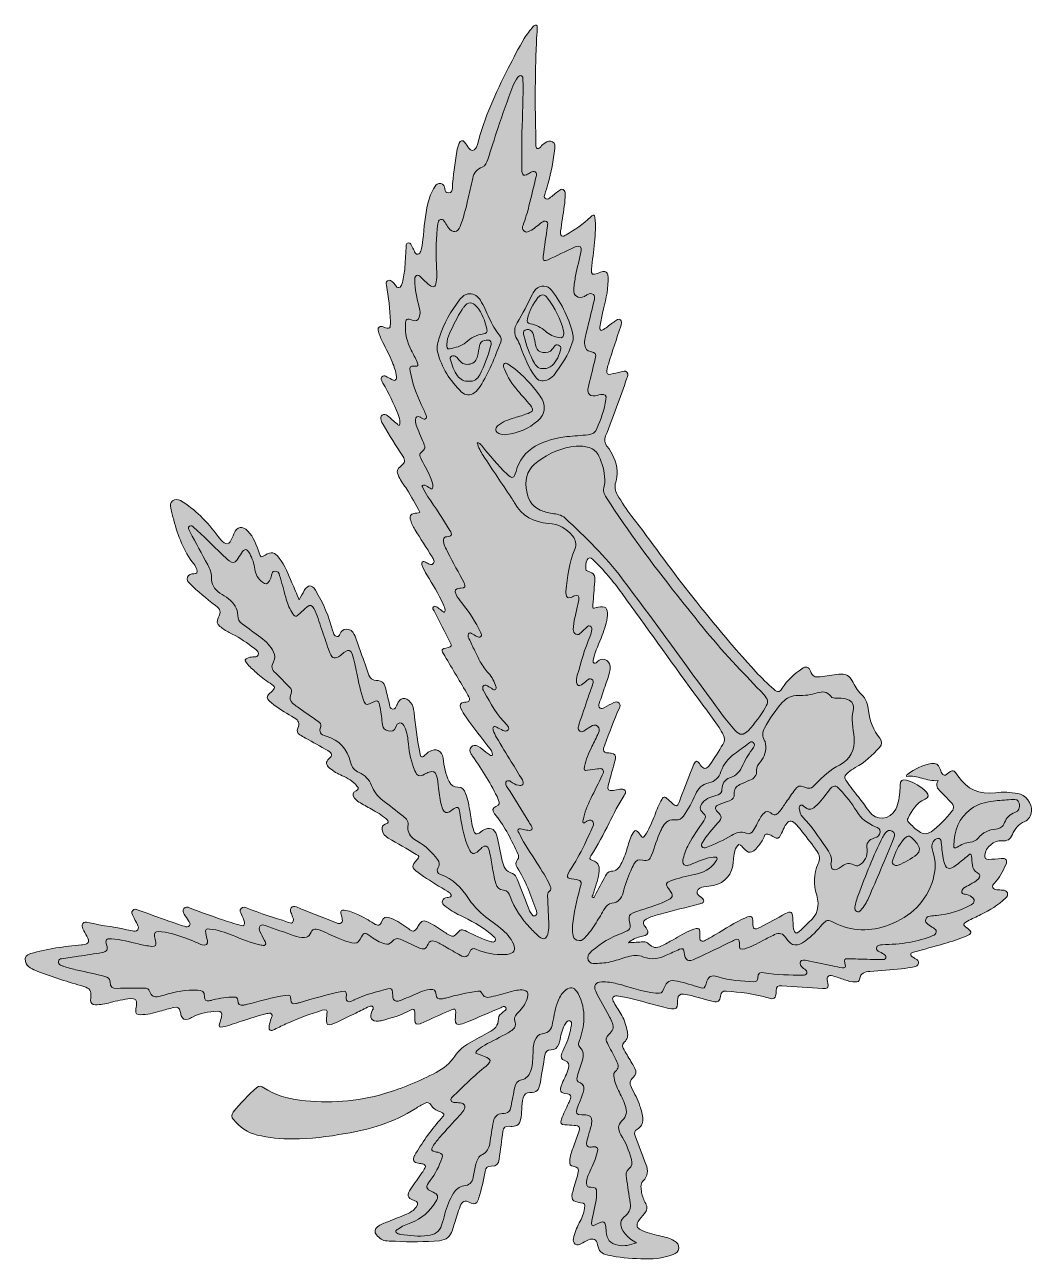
# Model space of a CAD drawing. Extents: x 697 to 1387, y -1345 to -498.
import ezdxf

# ---------------------------------------------------------------- set-up
doc = ezdxf.new("R2010")
doc.units = 0
doc.header["$MEASUREMENT"] = 0
doc.layers.add('katman 1', color=7, linetype='Continuous')

# ---------------------------------------------------------------- blocks, each defined once
blk = doc.blocks.new('block 2')
at = {"layer": 'katman 1', "true_color": 0x029246}
h = blk.add_hatch(color=114, dxfattribs=at)
h.dxf.hatch_style = 2
edge = h.paths.add_edge_path()
edge.add_spline(control_points=[(884.86, -892.32), (886.12, -890.04), (887.17, -888), (888.36, -886.04), (890.86, -881.95), (893.48, -881.77), (895.98, -885.82), (901.38, -894.53), (905.27, -903.92), (907.96, -913.81), (908.17, -914.57), (908.39, -915.34), (908.72, -916.04), (909.14, -916.95), (909.92, -917.51), (910.92, -917.55), (911.94, -917.59), (912.42, -916.84), (912.75, -915.99), (913.58, -913.93), (915.08, -912.61), (917.3, -912.61), (919.73, -912.6), (921.53, -913.94), (922.57, -916.12), (924.18, -919.49), (925.3, -923.06), (926.53, -926.58), (928.39, -931.93), (930.24, -937.29), (932.12, -942.63), (933.55, -946.68), (934.78, -947.58), (939.03, -947.8), (941.48, -947.93), (942.99, -949.17), (943.76, -952.03), (944.87, -956.12), (945.82, -960.25), (946.87, -964.35), (947.19, -965.62), (947.12, -967.3), (948.99, -967.4), (950.79, -967.49), (951.28, -965.96), (951.86, -964.64), (951.92, -964.51), (951.95, -964.37), (952, -964.23), (953.92, -959.2), (957.74, -958.62), (961.25, -962.8), (962.87, -964.71), (963.31, -967.02), (963.59, -969.4), (964.66, -978.6), (965.49, -987.84), (967.53, -996.9), (967.61, -997.25), (967.63, -997.62), (967.74, -997.96), (968, -998.75), (967.89, -999.85), (968.86, -1000.14), (969.94, -1000.46), (970.46, -999.44), (971.14, -998.83), (972.1, -997.98), (973.05, -997.06), (974.14, -996.4), (978.4, -993.82), (982.95, -996), (983.5, -1000.95), (984.11, -1006.55), (985.16, -1012.01), (987.74, -1017.1), (988.99, -1019.59), (990.78, -1020.98), (993.67, -1020.9), (996.58, -1020.83), (998.01, -1022.8), (998.96, -1025.19), (1000.65, -1029.43), (1001.32, -1033.91), (1002.07, -1038.37), (1002.72, -1042.26), (1003.18, -1046.2), (1004.26, -1050), (1005.21, -1053.32), (1006.21, -1053.66), (1009.16, -1051.76), (1009.82, -1051.33), (1010.45, -1050.86), (1011.1, -1050.41), (1014.81, -1047.87), (1019.13, -1049.32), (1020.22, -1053.73), (1021.66, -1059.59), (1022.79, -1065.52), (1024.05, -1071.42), (1024.92, -1075.48), (1026.52, -1078.84), (1031.04, -1080.09), (1033.03, -1080.65), (1033.77, -1082.72), (1034.49, -1084.55), (1036.92, -1090.76), (1039.33, -1096.98), (1041.75, -1103.19), (1042.43, -1104.93), (1043.16, -1106.66), (1044.31, -1108.15), (1044.83, -1108.81), (1045.41, -1109.65), (1046.44, -1109.13), (1047.34, -1108.68), (1047.83, -1107.84), (1047.71, -1106.82), (1047.62, -1106.05), (1047.42, -1105.26), (1047.14, -1104.53), (1043.45, -1094.81), (1040.09, -1084.94), (1034.41, -1076.11), (1033.21, -1074.24), (1033.08, -1072.36), (1034.59, -1070.53), (1035.58, -1069.33), (1035.46, -1067.98), (1034.84, -1066.67), (1030.48, -1057.53), (1026.09, -1048.4), (1019.78, -1040.37), (1019.38, -1039.87), (1018.96, -1039.37), (1018.58, -1038.85), (1017, -1036.62), (1017.29, -1035.46), (1019.7, -1034.26), (1022.37, -1032.94), (1022.66, -1032.19), (1021.39, -1029.39), (1016.65, -1018.87), (1010.44, -1009.22), (1003.82, -999.81), (1003.37, -999.16), (1002.91, -998.52), (1002.51, -997.84), (1001.64, -996.36), (1001.38, -994.89), (1002.69, -993.5), (1004.08, -992.01), (1005.69, -991.94), (1007.4, -992.84), (1009.38, -993.89), (1011.02, -995.42), (1012.76, -996.81), (1013.65, -997.53), (1014.57, -998.21), (1015.53, -998.85), (1015.98, -999.16), (1016.59, -999.56), (1017.09, -999.12), (1017.56, -998.72), (1017.37, -998.05), (1017.28, -997.49), (1017.07, -996.3), (1016.3, -995.43), (1015.63, -994.5), (1010.3, -987.17), (1004.16, -980.47), (999.25, -972.83), (998, -970.9), (996.71, -968.98), (995.7, -966.93), (994.46, -964.41), (995.42, -962.71), (998.16, -962.67), (1001.8, -962.61), (1002.64, -961.17), (1000.58, -957.69), (995.31, -948.8), (990.03, -939.91), (984.75, -931.02), (984.71, -930.95), (984.67, -930.9), (984.64, -930.83), (981.96, -926.36), (981.98, -926.32), (986.96, -925.13), (989.32, -924.57), (989.62, -923.94), (988.44, -921.65), (984.73, -914.44), (980.99, -907.24), (977.29, -900.03), (976.82, -899.12), (975.89, -898.05), (977.03, -897.13), (978.17, -896.2), (979.2, -897.18), (980.1, -897.84), (981.2, -898.64), (982.17, -899.62), (983.27, -900.41), (984.3, -901.16), (984.97, -901.04), (984.87, -899.51), (984.78, -898.03), (984.17, -896.76), (983.6, -895.43), (980.55, -888.35), (976.36, -881.9), (972.41, -875.31), (971.19, -873.28), (970.05, -871.2), (969.27, -868.95), (968.99, -868.16), (968.51, -867.29), (969.21, -866.51), (969.99, -865.66), (970.81, -866.33), (971.57, -866.65), (972.49, -867.04), (973.36, -867.54), (974.27, -867.95), (975.04, -868.3), (975.84, -868.36), (976.48, -867.72), (977.11, -867.09), (977.46, -866.35), (977.21, -865.39), (976.96, -864.46), (976.47, -863.68), (975.98, -862.89), (972.03, -856.63), (968.08, -850.38), (964.14, -844.12), (962.75, -841.92), (961.66, -839.58), (961.04, -837.05), (960.47, -834.68), (961.09, -833.72), (963.48, -833.2), (964.8, -832.92), (966.19, -833), (967.61, -832.36), (964.9, -826.87), (961.92, -821.58), (958.59, -816.48), (956.75, -813.65), (954.62, -811.02), (953.18, -807.93), (951.42, -804.15), (951.66, -802.97), (954.86, -800.35), (957.5, -798.2), (957.8, -796.9), (955.89, -793.9), (951.3, -786.68), (946.7, -779.48), (942.41, -772.09), (941.87, -771.16), (941.35, -770.21), (940.99, -769.2), (940.53, -767.92), (940.52, -766.64), (941.81, -765.73), (943, -764.89), (944.17, -765.16), (945.19, -765.98), (947.48, -767.84), (949.7, -769.77), (951.95, -771.66), (952.38, -772.02), (952.71, -772.78), (953.3, -772.56), (954.04, -772.29), (953.71, -771.44), (953.77, -770.84), (953.97, -768.85), (953.34, -767.01), (952.67, -765.18), (949.95, -757.66), (946, -750.73), (942.32, -743.67), (941.99, -743.03), (941.59, -742.42), (941.34, -741.76), (941.03, -740.93), (940.91, -740.06), (941.61, -739.33), (942.37, -738.56), (943.28, -738.54), (944.19, -738.98), (945.61, -739.68), (947, -740.42), (948.39, -741.16), (949.14, -741.55), (949.83, -742.21), (950.75, -741.58), (951.57, -741.02), (951.71, -740.15), (951.61, -739.27), (951.19, -735.75), (950, -732.45), (948.69, -729.18), (946.85, -724.57), (944.38, -720.26), (942.18, -715.83), (940.96, -713.38), (939.93, -710.86), (939.17, -708.24), (938.87, -707.2), (938.64, -706.06), (939.6, -705.22), (940.49, -704.45), (941.47, -704.85), (942.44, -705.18), (947.1, -706.77), (947.54, -706.29), (947.41, -701.39), (947.17, -693.03), (946.01, -684.79), (944.63, -676.57), (944.43, -675.4), (944.23, -674.2), (945.48, -673.5), (946.84, -672.73), (947.98, -673.33), (948.95, -674.33), (949.65, -675.04), (950.32, -675.8), (950.92, -676.6), (951.52, -677.4), (951.96, -678.41), (953.23, -678.13), (954.45, -677.86), (954.99, -676.9), (955.27, -675.83), (956.15, -672.5), (956.81, -669.12), (957.18, -665.68), (957.69, -660.82), (957.77, -655.93), (958.1, -651.06), (958.19, -649.78), (957.69, -647.82), (959.63, -647.49), (961.48, -647.17), (961.76, -649.07), (962.42, -650.27), (963.01, -651.33), (963.48, -652.46), (964.01, -653.56), (964.45, -654.48), (964.9, -655.43), (966.18, -655.27), (967.37, -655.11), (967.83, -654.21), (968.16, -653.23), (969.04, -650.63), (969.41, -647.93), (969.7, -645.21), (970.56, -636.92), (971.17, -628.6), (973.13, -620.47), (974.11, -616.39), (975.52, -612.5), (977.91, -609.01), (978.87, -607.61), (979.84, -606.3), (981.9, -606.78), (983.83, -607.22), (984.54, -608.55), (984.76, -610.35), (984.94, -611.87), (985.4, -613.3), (987.27, -613.26), (989.34, -613.21), (989.79, -611.62), (989.88, -609.94), (990.34, -601.46), (991.48, -593.07), (993, -584.72), (993.35, -582.82), (993.82, -580.92), (994.45, -579.1), (995.16, -577.06), (996.87, -576.8), (998.25, -578.48), (999.29, -579.75), (1000.16, -581.17), (1001.08, -582.54), (1002.52, -584.68), (1004.67, -584.69), (1006.05, -582.48), (1006.53, -581.7), (1006.89, -580.8), (1007.11, -579.91), (1011.77, -561.55), (1019.59, -544.48), (1028.19, -527.72), (1031.72, -520.83), (1035.15, -513.87), (1039.2, -507.25), (1040.97, -504.36), (1043.01, -501.68), (1045.22, -499.11), (1045.81, -498.41), (1046.45, -497.8), (1047.42, -498.23), (1048.46, -498.7), (1048.08, -499.61), (1048.03, -500.48), (1047.71, -506.36), (1047.39, -512.24), (1047.19, -518.12), (1046.77, -530.56), (1046.68, -542.99), (1046.76, -555.43), (1046.82, -563.77), (1047.03, -572.1), (1047.18, -580.44), (1047.19, -581.3), (1047.11, -582.27), (1048.1, -582.66), (1049.2, -583.09), (1049.86, -582.3), (1050.42, -581.54), (1051.25, -580.42), (1052.34, -579.61), (1053.47, -578.84), (1055.06, -577.76), (1056.73, -577.26), (1058.52, -578.25), (1060.38, -579.28), (1060.22, -581.08), (1060.05, -582.83), (1059.22, -591.06), (1057.55, -599.14), (1055.38, -607.13), (1054.73, -609.55), (1053.98, -611.94), (1053.23, -614.34), (1052.94, -615.26), (1052.6, -616.17), (1053.47, -616.92), (1054.45, -617.78), (1055.52, -617.52), (1056.44, -616.82), (1058.61, -615.17), (1060.73, -613.45), (1062.86, -611.74), (1063.73, -611.04), (1064.63, -610.4), (1065.79, -610.94), (1067.03, -611.51), (1067.12, -612.71), (1067.16, -613.88), (1067.36, -619.6), (1066.14, -625.17), (1065.3, -630.77), (1064.86, -633.69), (1064.49, -636.61), (1064.13, -639.53), (1063.99, -640.66), (1063.7, -642), (1064.81, -642.69), (1065.82, -643.32), (1066.86, -642.52), (1067.8, -642), (1073.96, -638.65), (1079.49, -634.44), (1084.68, -629.75), (1084.95, -629.51), (1085.17, -629.22), (1085.46, -629), (1086.79, -628.01), (1087.37, -628.28), (1087.59, -629.95), (1088.35, -635.7), (1087.87, -641.43), (1087.29, -647.16), (1086.68, -653.31), (1085.93, -659.44), (1085.35, -665.59), (1085.01, -669.13), (1086.01, -669.78), (1089.3, -668.44), (1095.42, -665.93), (1096.65, -666.76), (1096.66, -673.35), (1096.67, -680.98), (1094.51, -688.25), (1092.92, -695.61), (1092.22, -698.83), (1091.68, -702.09), (1091.08, -705.34), (1090.95, -706.06), (1090.88, -706.84), (1091.58, -707.31), (1092.3, -707.8), (1093.01, -707.35), (1093.57, -706.95), (1095.9, -705.26), (1098.17, -703.51), (1100.48, -701.8), (1101.29, -701.2), (1102.08, -700.53), (1102.99, -700.14), (1104.65, -699.43), (1105.89, -700.3), (1105.85, -702.1), (1105.83, -702.94), (1105.59, -703.8), (1105.33, -704.61), (1102.5, -713.28), (1099.64, -721.94), (1096.83, -730.61), (1096.36, -732.04), (1096.02, -733.52), (1095.79, -735.01), (1095.45, -737.22), (1096.23, -738.02), (1098.43, -737.6), (1100.82, -737.14), (1103.17, -736.46), (1105.55, -735.9), (1106.93, -735.57), (1108.47, -734.93), (1109.58, -736.26), (1110.64, -737.54), (1109.93, -739.02), (1109.49, -740.36), (1105.03, -753.7), (1100.15, -766.89), (1094.95, -779.95), (1093.92, -782.55), (1094.15, -784.7), (1095.89, -786.96), (1099.77, -791.99), (1102.47, -797.55), (1102.77, -804.06), (1102.9, -806.67), (1102.75, -809.28), (1101.92, -811.73), (1100.88, -814.79), (1101.47, -817.47), (1102.98, -820.17), (1105.94, -825.45), (1109.31, -830.45), (1113, -835.23), (1126.22, -852.36), (1138.59, -870.12), (1152, -887.11), (1166.74, -905.8), (1181.78, -924.23), (1197.92, -941.74), (1201.82, -945.97), (1205.96, -949.97), (1210.29, -953.76), (1212.98, -956.11), (1214.02, -956.01), (1215.93, -953.06), (1219.47, -947.58), (1224.34, -943.46), (1229.5, -939.64), (1232.12, -937.7), (1234.27, -938.4), (1235.45, -941.37), (1236.86, -944.89), (1238.24, -945.69), (1242.09, -945.19), (1246.36, -944.63), (1250.64, -944.11), (1254.9, -943.48), (1259.04, -942.88), (1262.02, -944.44), (1264.08, -948.01), (1265.9, -951.18), (1267.39, -954.7), (1270.12, -957.14), (1273.61, -960.26), (1274.76, -964.06), (1275.27, -968.49), (1276.06, -975.45), (1278.54, -981.84), (1282.95, -987.41), (1284.66, -989.57), (1284.64, -991.62), (1282.78, -993.65), (1277.87, -999.03), (1272.64, -1004.05), (1266.1, -1007.48), (1264.31, -1008.42), (1262.72, -1009.66), (1261.17, -1010.95), (1258.5, -1013.16), (1258.25, -1014.27), (1260.28, -1017.14), (1262.81, -1020.72), (1265.57, -1024.13), (1268.22, -1027.62), (1270.65, -1030.83), (1273.12, -1034.01), (1275.47, -1037.27), (1280.65, -1044.45), (1289.73, -1043.79), (1293.83, -1035.9), (1295.97, -1031.79), (1296.52, -1027.31), (1296.77, -1022.77), (1296.83, -1021.69), (1296.8, -1020.61), (1296.86, -1019.53), (1297.03, -1016.38), (1298.35, -1015.29), (1301.32, -1016.14), (1306.53, -1017.64), (1311.08, -1020.33), (1314.85, -1024.24), (1316.72, -1026.18), (1316.41, -1028.2), (1313.93, -1029.22), (1307.9, -1031.7), (1305.05, -1036.89), (1302.29, -1042.23), (1301.78, -1043.22), (1301.8, -1044.17), (1302.64, -1044.99), (1304.95, -1047.25), (1307.21, -1049.57), (1309.89, -1051.41), (1312.64, -1053.29), (1315.4, -1053.35), (1318.13, -1051.46), (1323.67, -1047.61), (1328.17, -1042.66), (1332.39, -1037.47), (1334.15, -1035.32), (1333.78, -1033.3), (1331.67, -1031.12), (1329.32, -1028.69), (1326.91, -1026.31), (1324.5, -1023.94), (1322.41, -1021.88), (1321.01, -1019.66), (1322.84, -1016.45), (1318.87, -1016.72), (1315.35, -1015.85), (1311.86, -1014.79), (1308.43, -1013.75), (1304.97, -1012.85), (1301.33, -1013.53), (1301.14, -1012.62), (1301.77, -1012.36), (1302.17, -1012.05), (1306.94, -1008.3), (1312.3, -1005.79), (1318.29, -1004.76), (1321.43, -1004.22), (1322.9, -1005.18), (1324.13, -1008.18), (1324.56, -1009.24), (1324.93, -1010.34), (1325.47, -1011.34), (1326.39, -1013.04), (1327.43, -1013.21), (1328.95, -1012.03), (1333.19, -1008.73), (1333.39, -1008.74), (1336.51, -1013.22), (1342.79, -1022.25), (1351.26, -1026.39), (1362.28, -1024.75), (1367.41, -1023.98), (1372.48, -1024.55), (1377.53, -1025.19), (1382.78, -1025.86), (1387.48, -1032.17), (1386.96, -1037.46), (1386.65, -1040.61), (1385.14, -1043.11), (1382.26, -1044.48), (1378.24, -1046.39), (1375.4, -1049.23), (1373.8, -1053.47), (1372.53, -1056.82), (1370.19, -1058.01), (1366.64, -1057.7), (1361.34, -1057.24), (1355.35, -1062.22), (1354.86, -1067.5), (1354.68, -1069.49), (1355.54, -1070.57), (1357.53, -1070.49), (1360.4, -1070.38), (1363.26, -1070.09), (1366.12, -1069.85), (1369.6, -1069.56), (1370.69, -1071.01), (1369.29, -1074.22), (1367.31, -1078.78), (1364.99, -1083.14), (1361.56, -1086.82), (1360.8, -1087.63), (1359.7, -1088.49), (1360.31, -1089.79), (1360.84, -1090.94), (1362.13, -1091.1), (1363.26, -1091.25), (1364.54, -1091.43), (1365.83, -1091.53), (1367.12, -1091.59), (1368.57, -1091.65), (1369.83, -1091.88), (1370.39, -1093.48), (1370.93, -1095.03), (1370.23, -1096.13), (1369.17, -1097.1), (1364.08, -1101.72), (1358.39, -1105.43), (1352.18, -1108.39), (1349.14, -1109.84), (1346.07, -1111.25), (1343.09, -1112.83), (1339.68, -1114.63), (1339.67, -1115.17), (1342.66, -1117.48), (1342.78, -1117.57), (1342.89, -1117.66), (1343, -1117.74), (1346.29, -1120.28), (1346.13, -1121.44), (1342.24, -1123.11), (1337.35, -1125.21), (1332.29, -1126.82), (1327.18, -1128.27), (1320.14, -1130.27), (1313.09, -1132.24), (1306.05, -1134.23), (1305.3, -1134.44), (1304.34, -1134.5), (1304.12, -1135.38), (1303.88, -1136.38), (1304.77, -1136.91), (1305.44, -1137.42), (1306.06, -1137.9), (1306.77, -1138.28), (1307.43, -1138.71), (1308.53, -1139.43), (1309.68, -1140.13), (1309.36, -1141.73), (1309.05, -1143.33), (1307.76, -1143.93), (1306.4, -1144.18), (1303.58, -1144.72), (1300.74, -1145.24), (1297.88, -1145.51), (1290.66, -1146.19), (1283.42, -1146.75), (1276.19, -1147.32), (1272.51, -1147.6), (1269.82, -1148.25), (1269.1, -1152.69), (1268.87, -1154.17), (1267.63, -1154.51), (1266.32, -1154.54), (1263.69, -1154.61), (1261.21, -1153.89), (1258.75, -1153.08), (1256.09, -1152.2), (1253.48, -1151.16), (1250.77, -1150.46), (1247.45, -1149.61), (1246.38, -1150.79), (1247.08, -1154.2), (1247.15, -1154.55), (1247.2, -1154.91), (1247.27, -1155.26), (1247.9, -1158.54), (1247.1, -1159.39), (1243.7, -1159.15), (1234.38, -1158.5), (1225.06, -1157.86), (1215.74, -1157.24), (1212.72, -1157.05), (1212.04, -1157.69), (1211.9, -1160.7), (1211.63, -1166.26), (1210.79, -1166.91), (1205.49, -1165.28), (1196.42, -1162.5), (1187.07, -1161.55), (1177.67, -1160.91), (1174.93, -1160.73), (1174.06, -1161.56), (1173.77, -1164.27), (1173.39, -1167.66), (1172.07, -1168.78), (1168.72, -1167.97), (1163.7, -1166.77), (1158.73, -1165.33), (1153.77, -1163.92), (1151.95, -1163.41), (1150.12, -1163.1), (1148.26, -1162.92), (1145.83, -1162.69), (1144.63, -1163.72), (1144.38, -1166.16), (1144.27, -1167.3), (1144.34, -1168.45), (1144.28, -1169.6), (1144.11, -1172.61), (1143.1, -1173.43), (1140.16, -1172.97), (1135.33, -1172.2), (1130.61, -1170.94), (1125.92, -1169.6), (1118.6, -1167.52), (1111.27, -1165.53), (1103.76, -1164.23), (1102.51, -1164.01), (1101.15, -1163.6), (1100.18, -1164.9), (1099.14, -1166.29), (1100.02, -1167.48), (1100.71, -1168.65), (1102.45, -1171.62), (1104.22, -1174.58), (1105.97, -1177.55), (1107.99, -1181), (1109.12, -1184.79), (1109.87, -1188.68), (1110.4, -1191.41), (1110.06, -1193.96), (1107.76, -1195.96), (1105.83, -1197.63), (1106.72, -1199.56), (1107.64, -1201.24), (1109.33, -1204.33), (1111.23, -1207.29), (1113.03, -1210.31), (1113.73, -1211.48), (1114.53, -1212.61), (1115.08, -1213.85), (1116.18, -1216.31), (1115.75, -1218.23), (1113.85, -1220.13), (1111.37, -1222.61), (1111.08, -1223.9), (1112.66, -1227), (1114.78, -1231.16), (1116.97, -1235.28), (1118.47, -1239.71), (1119.45, -1242.64), (1120.39, -1245.58), (1120.45, -1248.72), (1120.51, -1251.72), (1119.42, -1254.14), (1116.75, -1255.51), (1114.56, -1256.64), (1114.45, -1258.03), (1115.25, -1260.1), (1117.75, -1266.59), (1120.08, -1273.14), (1122.56, -1279.64), (1124.21, -1283.95), (1124.16, -1287.74), (1120.54, -1291.27), (1118.46, -1293.31), (1119.31, -1296.32), (1119.66, -1298.92), (1120.02, -1301.64), (1121.13, -1304.16), (1122.41, -1306.58), (1123.75, -1309.11), (1123.44, -1311.38), (1121.54, -1313.51), (1120, -1315.22), (1118.49, -1316.97), (1117.36, -1318.99), (1115.89, -1321.62), (1116.3, -1323.25), (1118.98, -1324.66), (1122.9, -1326.72), (1127.23, -1327.54), (1131.48, -1328.57), (1135.1, -1329.45), (1138.77, -1330.18), (1142.01, -1332.2), (1143.89, -1333.37), (1145.33, -1334.73), (1145.15, -1337.17), (1144.97, -1339.64), (1143.3, -1340.75), (1141.25, -1341.54), (1134.06, -1344.32), (1126.56, -1344.85), (1118.98, -1344.5), (1111.45, -1344.15), (1103.92, -1343.68), (1096.52, -1341.99), (1091.95, -1340.95), (1090.28, -1339.34), (1089.42, -1334.82), (1088.73, -1331.27), (1086.49, -1330.05), (1083.12, -1331.53), (1081.35, -1332.31), (1079.66, -1333.29), (1077.95, -1334.19), (1076.72, -1334.85), (1075.5, -1335.5), (1074.15, -1334.46), (1072.85, -1333.44), (1072.64, -1332.05), (1072.92, -1330.57), (1073.62, -1326.79), (1075.07, -1323.29), (1076.89, -1319.92), (1078.62, -1316.75), (1079.9, -1313.42), (1080.51, -1309.84), (1081.01, -1306.91), (1080.74, -1306.25), (1077.81, -1306.01), (1071.78, -1305.51), (1071.01, -1303.27), (1072.61, -1297.79), (1073.76, -1293.87), (1074.92, -1289.94), (1075.96, -1285.99), (1076.88, -1282.53), (1076.23, -1281.61), (1072.73, -1281.03), (1070.79, -1280.71), (1070.14, -1279.76), (1070.36, -1277.43), (1070.65, -1274.26), (1071.51, -1271.23), (1072.64, -1268.26), (1073.94, -1264.84), (1075.2, -1261.41), (1076.43, -1257.97), (1077.76, -1254.26), (1077.17, -1253.32), (1073.29, -1252.99), (1071.22, -1252.81), (1069.14, -1252.73), (1067.06, -1252.59), (1064.31, -1252.39), (1063.55, -1251.35), (1064.61, -1248.78), (1066.15, -1245.07), (1067.89, -1241.45), (1069.54, -1237.78), (1069.98, -1236.8), (1070.45, -1235.83), (1070.79, -1234.81), (1071.47, -1232.81), (1070.86, -1231.79), (1068.85, -1231.41), (1063.5, -1230.39), (1062.99, -1229.43), (1065.16, -1224.25), (1066.62, -1220.75), (1068.47, -1217.4), (1069.49, -1213.72), (1070.25, -1210.96), (1069.64, -1209.66), (1067.09, -1208.56), (1064.41, -1207.4), (1063.9, -1206.29), (1065.02, -1203.49), (1066.67, -1199.36), (1068.76, -1195.42), (1070.01, -1191.12), (1070.67, -1188.84), (1071.07, -1186.5), (1071.46, -1184.17), (1071.65, -1183.06), (1071.85, -1181.72), (1070.36, -1181.28), (1069, -1180.88), (1068.29, -1181.91), (1067.63, -1182.9), (1065.42, -1186.28), (1064.39, -1190.06), (1063.78, -1194), (1063.61, -1195.13), (1063.34, -1196.27), (1062.93, -1197.32), (1061.98, -1199.75), (1060.19, -1201.1), (1057.52, -1201.24), (1054.67, -1201.39), (1053.87, -1201.99), (1053.35, -1204.87), (1052.18, -1211.3), (1051.16, -1217.76), (1050.05, -1224.2), (1049.21, -1229.04), (1047.77, -1230.27), (1042.93, -1230.42), (1040.69, -1230.49), (1039.11, -1231.68), (1038.37, -1234.02), (1037.57, -1236.58), (1037.58, -1239.26), (1037.46, -1241.91), (1037.36, -1244.29), (1037.25, -1246.66), (1036.7, -1248.97), (1035.89, -1252.36), (1034.41, -1253.55), (1030.98, -1253.68), (1030.26, -1253.7), (1029.55, -1253.62), (1028.83, -1253.57), (1026.06, -1253.37), (1024.83, -1254.33), (1024.47, -1257.11), (1023.62, -1263.45), (1022.85, -1269.79), (1021.97, -1276.13), (1021.46, -1279.78), (1020.25, -1280.77), (1016.58, -1280.88), (1014.01, -1280.95), (1012.93, -1281.83), (1012.45, -1284.6), (1011.39, -1290.7), (1009.71, -1296.64), (1008.05, -1302.58), (1007.86, -1303.27), (1007.66, -1303.96), (1007.36, -1304.61), (1006.41, -1306.71), (1004.93, -1307.27), (1002.8, -1306.37), (1002.47, -1306.23), (1002.17, -1306.02), (1001.85, -1305.86), (998.49, -1304.11), (996.51, -1304.82), (995.2, -1308.46), (993.8, -1312.38), (992.56, -1316.36), (991.28, -1320.32), (990.79, -1321.82), (990.43, -1323.36), (989.93, -1324.85), (988.49, -1329.05), (985.64, -1331.64), (981.16, -1332.06), (971.05, -1333.01), (960.92, -1332.96), (950.79, -1332.48), (948.93, -1332.39), (947.06, -1332.33), (945.19, -1332.25), (942.07, -1332.11), (939.79, -1330.4), (937.93, -1328.12), (936.26, -1326.08), (936.55, -1324.18), (938.63, -1322.49), (940.67, -1320.83), (943.14, -1320), (945.54, -1319.04), (949.86, -1317.31), (954.24, -1315.68), (958.54, -1313.89), (961.09, -1312.84), (963.34, -1311.28), (965.03, -1309.05), (966.68, -1306.88), (966.31, -1305.1), (963.75, -1304.4), (958.48, -1302.96), (958.59, -1300.36), (961.33, -1296.51), (963.91, -1292.88), (966.48, -1289.24), (969.02, -1285.58), (969.75, -1284.52), (970.37, -1283.38), (971.01, -1282.26), (971.91, -1280.67), (971.16, -1279.81), (969.64, -1279.42), (968.67, -1279.18), (967.66, -1279.06), (966.66, -1278.93), (963.19, -1278.45), (962.37, -1276.9), (963.94, -1273.73), (964.22, -1273.15), (964.54, -1272.59), (964.88, -1272.04), (970.12, -1263.6), (975.73, -1255.43), (982.44, -1248.07), (984.8, -1245.49), (984.55, -1244.72), (981.2, -1243.49), (978.72, -1242.58), (976.53, -1241.3), (975.16, -1238.91), (974.19, -1237.23), (972.77, -1236.91), (971.12, -1237.79), (968.84, -1239.01), (966.54, -1240.19), (964.36, -1241.57), (949.73, -1250.86), (933.52, -1255.74), (916.61, -1258.59), (904.63, -1260.62), (892.61, -1262.33), (880.42, -1262.29), (872.21, -1262.27), (864.07, -1261.47), (856.06, -1259.57), (849.34, -1257.97), (844.08, -1254.19), (839.77, -1248.93), (838.45, -1247.32), (838.44, -1245.59), (839.66, -1243.97), (844.39, -1237.68), (850.07, -1232.27), (855.79, -1226.92), (857.27, -1225.53), (859.04, -1226.1), (860.58, -1227.1), (868.15, -1232.01), (876.56, -1234.6), (885.41, -1235.66), (905.04, -1238.01), (924.4, -1236.72), (943.44, -1231.16), (955.75, -1227.57), (967.49, -1222.61), (978.8, -1216.61), (983.88, -1213.91), (988.31, -1210.32), (991.54, -1205.53), (994.22, -1201.53), (997.72, -1198.56), (1001.85, -1196.26), (1006.18, -1193.86), (1010.54, -1191.5), (1014.88, -1189.12), (1018.62, -1187.06), (1021.69, -1184.65), (1021.42, -1179.68), (1021.31, -1177.57), (1023.31, -1176.45), (1024.73, -1175.13), (1025.59, -1174.33), (1027.41, -1173.74), (1026.47, -1172.16), (1025.56, -1170.63), (1024.12, -1171.74), (1023.01, -1172.21), (1015.43, -1175.45), (1007.87, -1178.77), (1000.28, -1182), (998.77, -1182.64), (997.17, -1183.14), (995.57, -1183.48), (992.81, -1184.08), (991.8, -1183.16), (991.91, -1180.35), (991.97, -1178.77), (992.16, -1177.19), (992.18, -1175.61), (992.21, -1173.18), (991.57, -1172.64), (989.34, -1173.61), (983.49, -1176.15), (977.71, -1178.87), (971.9, -1181.49), (970.53, -1182.11), (969.15, -1182.72), (967.72, -1183.2), (965.16, -1184.07), (964.2, -1183.4), (964.16, -1180.74), (964.13, -1179.02), (964.31, -1177.3), (964.24, -1175.58), (964.14, -1173.24), (963.21, -1172.66), (961.19, -1173.86), (954.92, -1177.56), (947.95, -1179.29), (941.02, -1181.14), (940.47, -1181.29), (939.9, -1181.39), (939.33, -1181.42), (934.49, -1181.76), (932.64, -1179.04), (934.74, -1174.73), (934.9, -1174.41), (935.04, -1174.08), (935.22, -1173.77), (935.61, -1173.06), (936.05, -1172.28), (935.36, -1171.59), (934.68, -1170.92), (933.78, -1171.01), (932.94, -1171.41), (929.84, -1172.91), (926.74, -1174.41), (923.64, -1175.91), (918.8, -1178.25), (913.95, -1180.6), (909.1, -1182.92), (908.39, -1183.26), (907.64, -1183.53), (906.89, -1183.77), (904.36, -1184.54), (903.58, -1183.99), (903.59, -1181.34), (903.59, -1179.83), (903.65, -1178.31), (903.85, -1176.82), (904.27, -1173.73), (903.58, -1173.05), (900.64, -1173.98), (892.56, -1176.53), (884.59, -1179.4), (876.85, -1182.86), (873.84, -1184.2), (870.9, -1185.71), (867.92, -1187.13), (866.96, -1187.58), (865.92, -1188.31), (864.9, -1187.63), (863.82, -1186.91), (864.31, -1185.65), (864.37, -1184.62), (864.48, -1182.89), (865.14, -1181.28), (865.68, -1179.65), (866.02, -1178.64), (866.74, -1177.53), (865.95, -1176.59), (865.08, -1175.56), (863.77, -1176.08), (862.69, -1176.31), (856.78, -1177.58), (851.07, -1179.54), (845.37, -1181.48), (841.09, -1182.94), (836.8, -1184.38), (832.4, -1185.42), (830.29, -1185.92), (829.7, -1185.32), (830.25, -1183.23), (830.67, -1181.63), (831.26, -1180.09), (831.65, -1178.49), (832.36, -1175.65), (831.48, -1174.41), (828.61, -1174.59), (822.78, -1174.95), (817.05, -1175.84), (811.78, -1178.65), (810.78, -1179.19), (809.73, -1179.7), (808.65, -1180.06), (806.18, -1180.9), (804.85, -1180.22), (804.03, -1177.73), (803.72, -1176.78), (803.6, -1175.77), (803.35, -1174.8), (802.7, -1172.24), (801.5, -1171.41), (798.94, -1172.04), (795.74, -1172.83), (792.58, -1173.8), (789.41, -1174.69), (784.97, -1175.94), (780.51, -1177.02), (775.87, -1177.05), (773.46, -1177.07), (772.76, -1176.33), (772.89, -1173.95), (772.96, -1172.59), (773.26, -1171.24), (773.35, -1169.88), (773.54, -1166.78), (772.38, -1165.71), (769.24, -1165.99), (764.5, -1166.43), (759.89, -1167.48), (755.3, -1168.72), (751.97, -1169.62), (748.6, -1170.33), (745.11, -1170.16), (742.7, -1170.05), (741.9, -1169.29), (741.87, -1166.86), (741.86, -1166.22), (741.93, -1165.57), (742, -1164.93), (742.46, -1160.57), (741.38, -1158.96), (737.14, -1157.67), (726.57, -1154.46), (715.94, -1151.44), (705.68, -1147.32), (703.89, -1146.6), (702.14, -1145.73), (700.45, -1144.8), (698.75, -1143.87), (697.54, -1142.49), (697.2, -1140.48), (696.68, -1137.41), (697.68, -1135.99), (700.7, -1135.12), (712.14, -1131.83), (723.85, -1130.12), (735.69, -1129.14), (735.9, -1129.12), (736.12, -1129.1), (736.33, -1129.07), (740.75, -1128.43), (741.36, -1127.29), (739.34, -1123.24), (738.48, -1121.51), (737.47, -1119.85), (736.58, -1118.13), (735.96, -1116.93), (735.69, -1115.65), (736.56, -1114.46), (737.43, -1113.26), (738.75, -1113.5), (739.93, -1113.76), (750.1, -1115.99), (760.46, -1117.22), (770.61, -1119.57), (771.85, -1119.86), (773.21, -1120.04), (774.16, -1118.75), (775.03, -1117.56), (774.5, -1116.41), (773.98, -1115.3), (773.02, -1113.3), (772.03, -1111.31), (770.99, -1109.35), (770.33, -1108.1), (769.65, -1106.84), (770.7, -1105.56), (771.78, -1104.25), (773.19, -1104.74), (774.48, -1105.2), (781.64, -1107.78), (788.77, -1110.41), (795.93, -1112.97), (799.31, -1114.17), (802.73, -1115.26), (806.15, -1116.37), (807.39, -1116.77), (808.73, -1117.14), (809.68, -1115.82), (810.56, -1114.6), (809.6, -1113.66), (809.01, -1112.71), (808.02, -1111.13), (806.97, -1109.58), (806.01, -1107.99), (805.29, -1106.78), (804.75, -1105.5), (805.81, -1104.19), (806.95, -1102.79), (808.38, -1103.12), (809.75, -1103.69), (816.9, -1106.67), (824.27, -1109.06), (831.56, -1111.68), (836.01, -1113.27), (840.58, -1114.52), (845.11, -1115.88), (846.68, -1116.35), (847.68, -1115.3), (847.33, -1113.58), (846.94, -1111.66), (846.07, -1109.93), (845.22, -1108.18), (844.6, -1106.91), (843.81, -1105.51), (845.04, -1104.19), (846.3, -1102.83), (847.8, -1103.36), (849.23, -1103.94), (858.26, -1107.66), (867.68, -1110.26), (876.89, -1113.45), (877.97, -1113.82), (879.34, -1114.71), (880.34, -1113.67), (881.4, -1112.57), (880.75, -1111.08), (880.36, -1109.79), (880.07, -1108.84), (879.56, -1107.95), (879.21, -1107.01), (878.8, -1105.91), (878.46, -1104.76), (879.36, -1103.76), (880.36, -1102.65), (881.63, -1102.59), (882.93, -1103.09), (884.34, -1103.63), (885.7, -1104.29), (887.1, -1104.84), (894.9, -1107.94), (902.71, -1111.01), (910.5, -1114.11), (911.62, -1114.55), (912.72, -1114.91), (913.73, -1114), (914.73, -1113.1), (914.55, -1111.95), (914.23, -1110.79), (913.93, -1109.68), (913.61, -1108.58), (913.42, -1107.45), (913.14, -1105.76), (913.94, -1104.99), (915.63, -1105.25), (918.92, -1105.77), (921.99, -1106.97), (925.02, -1108.29), (928.92, -1109.98), (932.51, -1112.23), (936.09, -1114.5), (939.04, -1116.38), (940.14, -1116.03), (941.52, -1112.89), (942.71, -1110.18), (944.03, -1109.56), (946.8, -1110.52), (950.85, -1111.91), (954.46, -1114.12), (957.87, -1116.66), (958.8, -1117.34), (959.68, -1118.08), (960.64, -1118.72), (962.86, -1120.2), (963.98, -1119.97), (965.48, -1117.78), (966.05, -1116.95), (966.51, -1116.05), (967.07, -1115.22), (968.87, -1112.5), (970.31, -1112.04), (973.25, -1113.49), (977.19, -1115.43), (980.78, -1117.95), (984.46, -1120.33), (985.61, -1121.07), (986.72, -1121.87), (987.93, -1122.51), (990.12, -1123.66), (991.46, -1123.3), (992.96, -1121.32), (995.15, -1118.44), (996.47, -1118.13), (999.73, -1119.85), (1004.88, -1122.56), (1010.11, -1125.08), (1015.72, -1126.73), (1016.2, -1126.87), (1016.68, -1127.01), (1017.18, -1127.11), (1018.01, -1127.28), (1018.78, -1127.17), (1019.23, -1126.35), (1019.66, -1125.56), (1019.53, -1124.77), (1018.92, -1124.17), (1017.96, -1123.21), (1016.95, -1122.28), (1015.89, -1121.42), (1009.57, -1116.24), (1002.44, -1112.37), (995.11, -1108.85), (991.41, -1107.07), (987.88, -1105.02), (984.7, -1102.4), (983.59, -1101.49), (982.63, -1100.54), (983.08, -1098.95), (983.52, -1097.39), (984.82, -1096.97), (986.21, -1096.73), (986.71, -1096.64), (987.22, -1096.61), (987.7, -1096.49), (989.28, -1096.11), (989.62, -1095.01), (988.48, -1093.85), (987.98, -1093.35), (987.34, -1092.98), (986.73, -1092.6), (981.18, -1089.15), (975.55, -1085.83), (970.17, -1082.1), (968.93, -1081.24), (967.69, -1080.38), (966.49, -1079.47), (961.72, -1075.87), (961.63, -1074.92), (965.65, -1070.54), (967.37, -1068.66), (967.34, -1068.32), (965.15, -1067.05), (958.76, -1063.32), (952.36, -1059.61), (945.97, -1055.9), (943.67, -1054.57), (942.05, -1052.82), (941.78, -1050.01), (941.61, -1048.2), (942.06, -1047.04), (943.91, -1046.36), (946.47, -1045.43), (946.53, -1044.47), (944.44, -1042.62), (941.4, -1039.92), (937.89, -1037.98), (934.36, -1036.04), (931.47, -1034.45), (928.62, -1032.77), (925.78, -1031.1), (924.59, -1030.4), (923.58, -1029.48), (922.75, -1028.37), (921.08, -1026.13), (921.41, -1024.68), (923.84, -1023.4), (925.73, -1022.4), (925.82, -1021.85), (924.42, -1020.14), (921.71, -1016.83), (918.23, -1014.6), (914.3, -1013.06), (911.11, -1011.81), (908.32, -1009.94), (905.69, -1007.81), (903.04, -1005.68), (902.84, -1003.58), (905.36, -1001.31), (907.81, -999.11), (907.53, -997.6), (904.53, -995.85), (899.45, -992.88), (894.25, -990.12), (889.11, -987.26), (887.79, -986.52), (886.48, -985.77), (885.23, -984.93), (883.62, -983.83), (883.08, -982.38), (883.87, -980.45), (885.3, -976.98), (884.75, -975.3), (881.44, -973.31), (876.82, -970.53), (872.09, -967.93), (867.82, -964.62), (866.8, -963.83), (865.8, -963), (864.83, -962.15), (862.36, -959.97), (862.34, -958.7), (864.67, -956.47), (864.88, -956.28), (865.11, -956.1), (865.32, -955.91), (868.8, -952.66), (868.8, -952.24), (864.88, -949.62), (861.52, -947.38), (858.28, -945), (855.31, -942.28), (853.09, -940.23), (850.91, -938.14), (848.86, -935.92), (847.16, -934.07), (847.53, -932.99), (849.85, -932.13), (851.3, -931.6), (852.8, -931.53), (854.31, -931.48), (855.37, -931.44), (856.28, -931.16), (856.75, -930.06), (857.23, -928.94), (856.66, -928.09), (856.03, -927.32), (855.01, -926.07), (853.55, -925.37), (852.28, -924.43), (847.44, -920.82), (842.51, -917.37), (836.96, -914.87), (834.6, -913.81), (832.49, -912.27), (830.52, -910.58), (828.45, -908.81), (828.16, -907.08), (829.39, -904.64), (831.37, -900.71), (831, -898.88), (827.38, -896.22), (821.17, -891.65), (815.32, -886.68), (809.91, -881.17), (808.72, -879.96), (807.52, -878.73), (808.26, -876.86), (809.03, -874.88), (810.69, -874.46), (812.64, -874.46), (814.8, -874.47), (815.36, -873.64), (814.65, -871.6), (814.19, -870.24), (813.55, -868.94), (812.65, -867.8), (805.59, -858.89), (801.79, -848.48), (798.86, -837.68), (798.12, -834.98), (797.36, -832.29), (796.76, -829.56), (796.34, -827.7), (796.23, -825.8), (798.03, -824.44), (799.81, -823.1), (801.69, -823.32), (803.49, -824.33), (808.53, -827.18), (812.93, -830.87), (817.11, -834.84), (821.66, -839.16), (825.67, -843.95), (829.41, -848.98), (830.57, -850.54), (831.75, -852.09), (833.35, -853.24), (834.95, -854.4), (836.23, -854.19), (837.44, -852.59), (838.71, -850.92), (839.39, -848.93), (840.16, -847), (842.14, -842.1), (846.03, -841.32), (849.66, -845.2), (853.64, -849.45), (855.59, -854.8), (857.43, -860.18), (858.56, -863.46), (858.54, -863.47), (861.47, -861.72), (865.86, -859.1), (868.04, -859.56), (871.17, -863.7), (875.07, -868.86), (877.39, -874.83), (879.88, -880.71), (881.48, -884.47), (883.11, -888.22), (884.86, -892.32)], knot_values=[0, 0, 0, 0, 1, 1, 1, 2, 2, 2, 3, 3, 3, 4, 4, 4, 5, 5, 5, 6, 6, 6, 7, 7, 7, 8, 8, 8, 9, 9, 9, 10, 10, 10, 11, 11, 11, 12, 12, 12, 13, 13, 13, 14, 14, 14, 15, 15, 15, 16, 16, 16, 17, 17, 17, 18, 18, 18, 19, 19, 19, 20, 20, 20, 21, 21, 21, 22, 22, 22, 23, 23, 23, 24, 24, 24, 25, 25, 25, 26, 26, 26, 27, 27, 27, 28, 28, 28, 29, 29, 29, 30, 30, 30, 31, 31, 31, 32, 32, 32, 33, 33, 33, 34, 34, 34, 35, 35, 35, 36, 36, 36, 37, 37, 37, 38, 38, 38, 39, 39, 39, 40, 40, 40, 41, 41, 41, 42, 42, 42, 43, 43, 43, 44, 44, 44, 45, 45, 45, 46, 46, 46, 47, 47, 47, 48, 48, 48, 49, 49, 49, 50, 50, 50, 51, 51, 51, 52, 52, 52, 53, 53, 53, 54, 54, 54, 55, 55, 55, 56, 56, 56, 57, 57, 57, 58, 58, 58, 59, 59, 59, 60, 60, 60, 61, 61, 61, 62, 62, 62, 63, 63, 63, 64, 64, 64, 65, 65, 65, 66, 66, 66, 67, 67, 67, 68, 68, 68, 69, 69, 69, 70, 70, 70, 71, 71, 71, 72, 72, 72, 73, 73, 73, 74, 74, 74, 75, 75, 75, 76, 76, 76, 77, 77, 77, 78, 78, 78, 79, 79, 79, 80, 80, 80, 81, 81, 81, 82, 82, 82, 83, 83, 83, 84, 84, 84, 85, 85, 85, 86, 86, 86, 87, 87, 87, 88, 88, 88, 89, 89, 89, 90, 90, 90, 91, 91, 91, 92, 92, 92, 93, 93, 93, 94, 94, 94, 95, 95, 95, 96, 96, 96, 97, 97, 97, 98, 98, 98, 99, 99, 99, 100, 100, 100, 101, 101, 101, 102, 102, 102, 103, 103, 103, 104, 104, 104, 105, 105, 105, 106, 106, 106, 107, 107, 107, 108, 108, 108, 109, 109, 109, 110, 110, 110, 111, 111, 111, 112, 112, 112, 113, 113, 113, 114, 114, 114, 115, 115, 115, 116, 116, 116, 117, 117, 117, 118, 118, 118, 119, 119, 119, 120, 120, 120, 121, 121, 121, 122, 122, 122, 123, 123, 123, 124, 124, 124, 125, 125, 125, 126, 126, 126, 127, 127, 127, 128, 128, 128, 129, 129, 129, 130, 130, 130, 131, 131, 131, 132, 132, 132, 133, 133, 133, 134, 134, 134, 135, 135, 135, 136, 136, 136, 137, 137, 137, 138, 138, 138, 139, 139, 139, 140, 140, 140, 141, 141, 141, 142, 142, 142, 143, 143, 143, 144, 144, 144, 145, 145, 145, 146, 146, 146, 147, 147, 147, 148, 148, 148, 149, 149, 149, 150, 150, 150, 151, 151, 151, 152, 152, 152, 153, 153, 153, 154, 154, 154, 155, 155, 155, 156, 156, 156, 157, 157, 157, 158, 158, 158, 159, 159, 159, 160, 160, 160, 161, 161, 161, 162, 162, 162, 163, 163, 163, 164, 164, 164, 165, 165, 165, 166, 166, 166, 167, 167, 167, 168, 168, 168, 169, 169, 169, 170, 170, 170, 171, 171, 171, 172, 172, 172, 173, 173, 173, 174, 174, 174, 175, 175, 175, 176, 176, 176, 177, 177, 177, 178, 178, 178, 179, 179, 179, 180, 180, 180, 181, 181, 181, 182, 182, 182, 183, 183, 183, 184, 184, 184, 185, 185, 185, 186, 186, 186, 187, 187, 187, 188, 188, 188, 189, 189, 189, 190, 190, 190, 191, 191, 191, 192, 192, 192, 193, 193, 193, 194, 194, 194, 195, 195, 195, 196, 196, 196, 197, 197, 197, 198, 198, 198, 199, 199, 199, 200, 200, 200, 201, 201, 201, 202, 202, 202, 203, 203, 203, 204, 204, 204, 205, 205, 205, 206, 206, 206, 207, 207, 207, 208, 208, 208, 209, 209, 209, 210, 210, 210, 211, 211, 211, 212, 212, 212, 213, 213, 213, 214, 214, 214, 215, 215, 215, 216, 216, 216, 217, 217, 217, 218, 218, 218, 219, 219, 219, 220, 220, 220, 221, 221, 221, 222, 222, 222, 223, 223, 223, 224, 224, 224, 225, 225, 225, 226, 226, 226, 227, 227, 227, 228, 228, 228, 229, 229, 229, 230, 230, 230, 231, 231, 231, 232, 232, 232, 233, 233, 233, 234, 234, 234, 235, 235, 235, 236, 236, 236, 237, 237, 237, 238, 238, 238, 239, 239, 239, 240, 240, 240, 241, 241, 241, 242, 242, 242, 243, 243, 243, 244, 244, 244, 245, 245, 245, 246, 246, 246, 247, 247, 247, 248, 248, 248, 249, 249, 249, 250, 250, 250, 251, 251, 251, 252, 252, 252, 253, 253, 253, 254, 254, 254, 255, 255, 255, 256, 256, 256, 257, 257, 257, 258, 258, 258, 259, 259, 259, 260, 260, 260, 261, 261, 261, 262, 262, 262, 263, 263, 263, 264, 264, 264, 265, 265, 265, 266, 266, 266, 267, 267, 267, 268, 268, 268, 269, 269, 269, 270, 270, 270, 271, 271, 271, 272, 272, 272, 273, 273, 273, 274, 274, 274, 275, 275, 275, 276, 276, 276, 277, 277, 277, 278, 278, 278, 279, 279, 279, 280, 280, 280, 281, 281, 281, 282, 282, 282, 283, 283, 283, 284, 284, 284, 285, 285, 285, 286, 286, 286, 287, 287, 287, 288, 288, 288, 289, 289, 289, 290, 290, 290, 291, 291, 291, 292, 292, 292, 293, 293, 293, 294, 294, 294, 295, 295, 295, 296, 296, 296, 297, 297, 297, 298, 298, 298, 299, 299, 299, 300, 300, 300, 301, 301, 301, 302, 302, 302, 303, 303, 303, 304, 304, 304, 305, 305, 305, 306, 306, 306, 307, 307, 307, 308, 308, 308, 309, 309, 309, 310, 310, 310, 311, 311, 311, 312, 312, 312, 313, 313, 313, 314, 314, 314, 315, 315, 315, 316, 316, 316, 317, 317, 317, 318, 318, 318, 319, 319, 319, 320, 320, 320, 321, 321, 321, 322, 322, 322, 323, 323, 323, 324, 324, 324, 325, 325, 325, 326, 326, 326, 327, 327, 327, 328, 328, 328, 329, 329, 329, 330, 330, 330, 331, 331, 331, 332, 332, 332, 333, 333, 333, 334, 334, 334, 335, 335, 335, 336, 336, 336, 337, 337, 337, 338, 338, 338, 339, 339, 339, 340, 340, 340, 341, 341, 341, 342, 342, 342, 343, 343, 343, 344, 344, 344, 345, 345, 345, 346, 346, 346, 347, 347, 347, 348, 348, 348, 349, 349, 349, 350, 350, 350, 351, 351, 351, 352, 352, 352, 353, 353, 353, 354, 354, 354, 355, 355, 355, 356, 356, 356, 357, 357, 357, 358, 358, 358, 359, 359, 359, 360, 360, 360, 361, 361, 361, 362, 362, 362, 363, 363, 363, 364, 364, 364, 365, 365, 365, 366, 366, 366, 367, 367, 367, 368, 368, 368, 369, 369, 369, 370, 370, 370, 371, 371, 371, 372, 372, 372, 373, 373, 373, 374, 374, 374, 375, 375, 375, 376, 376, 376, 377, 377, 377, 378, 378, 378, 379, 379, 379, 380, 380, 380, 381, 381, 381, 382, 382, 382, 383, 383, 383, 384, 384, 384, 385, 385, 385, 386, 386, 386, 387, 387, 387, 388, 388, 388, 389, 389, 389, 390, 390, 390, 391, 391, 391, 392, 392, 392, 393, 393, 393, 394, 394, 394, 395, 395, 395, 396, 396, 396, 397, 397, 397, 398, 398, 398, 399, 399, 399, 400, 400, 400, 401, 401, 401, 402, 402, 402, 403, 403, 403, 404, 404, 404, 405, 405, 405, 406, 406, 406, 407, 407, 407, 408, 408, 408, 409, 409, 409, 410, 410, 410, 411, 411, 411, 412, 412, 412, 413, 413, 413, 414, 414, 414, 415, 415, 415, 416, 416, 416, 417, 417, 417, 418, 418, 418, 419, 419, 419, 420, 420, 420, 421, 421, 421, 422, 422, 422, 423, 423, 423, 424, 424, 424, 425, 425, 425, 426, 426, 426, 427, 427, 427, 428, 428, 428, 429, 429, 429, 430, 430, 430, 431, 431, 431, 432, 432, 432, 433, 433, 433, 434, 434, 434, 435, 435, 435, 436, 436, 436, 437, 437, 437, 438, 438, 438, 439, 439, 439, 440, 440, 440, 441, 441, 441, 442, 442, 442, 443, 443, 443, 444, 444, 444, 445, 445, 445, 446, 446, 446, 447, 447, 447, 448, 448, 448, 449, 449, 449, 450, 450, 450, 451, 451, 451, 452, 452, 452, 453, 453, 453, 454, 454, 454, 455, 455, 455, 456, 456, 456, 457, 457, 457, 458, 458, 458, 459, 459, 459, 460, 460, 460, 461, 461, 461, 462, 462, 462, 463, 463, 463, 464, 464, 464, 465, 465, 465, 466, 466, 466, 467, 467, 467, 468, 468, 468, 469, 469, 469, 470, 470, 470, 471, 471, 471, 472, 472, 472, 473, 473, 473, 474, 474, 474, 475, 475, 475, 476, 476, 476, 477, 477, 477, 478, 478, 478, 479, 479, 479, 480, 480, 480, 481, 481, 481, 482, 482, 482, 483, 483, 483, 484, 484, 484, 485, 485, 485, 486, 486, 486, 487, 487, 487, 488, 488, 488, 489, 489, 489, 490, 490, 490, 491, 491, 491, 492, 492, 492, 493, 493, 493, 494, 494, 494, 495, 495, 495, 496, 496, 496, 497, 497, 497, 498, 498, 498, 499, 499, 499, 500, 500, 500, 501, 501, 501, 502, 502, 502, 503, 503, 503, 504, 504, 504, 505, 505, 505, 506, 506, 506, 507, 507, 507, 508, 508, 508, 509, 509, 509, 510, 510, 510, 511, 511, 511, 512, 512, 512, 513, 513, 513, 514, 514, 514, 515, 515, 515, 516, 516, 516, 517, 517, 517, 518, 518, 518, 519, 519, 519, 520, 520, 520, 521, 521, 521, 522, 522, 522, 523, 523, 523, 524, 524, 524, 525, 525, 525, 526, 526, 526, 527, 527, 527, 528, 528, 528, 529, 529, 529, 530, 530, 530, 531, 531, 531, 532, 532, 532, 533, 533, 533, 534, 534, 534, 535, 535, 535, 536, 536, 536, 537, 537, 537, 538, 538, 538, 539, 539, 539, 540, 540, 540, 541, 541, 541, 542, 542, 542, 543, 543, 543, 544, 544, 544, 545, 545, 545, 546, 546, 546, 547, 547, 547, 548, 548, 548, 549, 549, 549, 550, 550, 550, 551, 551, 551, 552, 552, 552, 553, 553, 553, 554, 554, 554, 555, 555, 555, 556, 556, 556, 557, 557, 557, 558, 558, 558, 559, 559, 559, 560, 560, 560, 561, 561, 561, 561], degree=3, periodic=1)
edge = h.paths.add_edge_path()
edge.add_spline(control_points=[(1006.88, -784.67), (1008.39, -784.57), (1009.03, -785.53), (1009.77, -786.39), (1015.52, -793.1), (1020.93, -800.13), (1027.4, -806.19), (1031, -809.55), (1032.26, -809.13), (1033.53, -804.41), (1035.58, -796.83), (1039.96, -791.02), (1046.76, -787.07), (1053.46, -783.18), (1060.8, -781.3), (1068.42, -780.43), (1073.27, -779.87), (1078.16, -779.64), (1083.01, -779.13), (1085.65, -778.85), (1087.86, -777.62), (1088.94, -775.05), (1091.67, -768.56), (1093.98, -761.92), (1095.19, -754.96), (1095.69, -752.08), (1094.64, -751.1), (1091.71, -751.53), (1089.94, -751.79), (1088.24, -752.48), (1086.41, -752.42), (1084.12, -752.36), (1082.98, -751.29), (1082.84, -749.01), (1082.76, -747.62), (1083.08, -746.29), (1083.41, -744.96), (1084.86, -738.97), (1086.37, -732.98), (1087.83, -726.98), (1088.68, -723.46), (1088.14, -722.69), (1084.57, -722.12), (1082.39, -721.77), (1080.9, -720.14), (1080.62, -717.63), (1080.44, -715.99), (1080.47, -714.34), (1080.87, -712.71), (1083.01, -703.92), (1085.11, -695.12), (1087.24, -686.33), (1087.55, -685.08), (1087.65, -683.88), (1086.54, -682.98), (1085.31, -681.98), (1083.97, -682.27), (1082.69, -682.91), (1081.92, -683.29), (1081.21, -683.79), (1080.44, -684.17), (1076.32, -686.16), (1072.69, -683.8), (1073.08, -679.25), (1073.35, -676.18), (1073.79, -673.11), (1074.4, -670.09), (1075.57, -664.32), (1076.93, -658.59), (1078.15, -652.83), (1078.67, -650.41), (1077.33, -649.23), (1074.99, -649.95), (1074.37, -650.14), (1073.78, -650.41), (1073.2, -650.68), (1067.29, -653.47), (1061.41, -656.3), (1055.48, -659.03), (1052.53, -660.39), (1051.76, -659.88), (1052.16, -656.7), (1053.03, -649.79), (1054.08, -642.9), (1055.04, -636), (1055.2, -634.89), (1055.64, -633.67), (1054.4, -632.87), (1053.12, -632.04), (1052.1, -632.72), (1051.1, -633.51), (1048.51, -635.57), (1045.97, -637.7), (1043.04, -639.27), (1041.66, -640.02), (1040.27, -640.54), (1038.87, -639.29), (1037.52, -638.1), (1037.88, -636.68), (1038.39, -635.31), (1039.99, -631), (1041.28, -626.59), (1042.41, -622.15), (1044.12, -615.4), (1045.7, -608.62), (1047.3, -601.84), (1047.55, -600.8), (1047.74, -599.64), (1046.7, -598.85), (1045.56, -597.98), (1044.55, -598.64), (1043.54, -599.25), (1042.62, -599.81), (1041.68, -600.34), (1040.7, -600.78), (1039.14, -601.48), (1038.04, -601.13), (1037.76, -599.27), (1037.68, -598.7), (1037.54, -598.13), (1037.53, -597.56), (1037.32, -589.01), (1037.36, -580.45), (1037.62, -571.9), (1037.98, -559.61), (1038.53, -547.33), (1038.25, -535.04), (1038.23, -534.14), (1038.22, -533.28), (1037.21, -532.89), (1036.13, -532.48), (1035.43, -533.06), (1034.8, -533.82), (1033.28, -535.67), (1032.22, -537.77), (1031.38, -540.01), (1027.76, -549.6), (1024.26, -559.24), (1021.04, -568.98), (1018.69, -576.05), (1016.47, -583.17), (1014.17, -590.27), (1013.48, -592.4), (1012.72, -594.61), (1010.37, -595.45), (1006.68, -596.78), (1004.7, -599.52), (1003.83, -603.14), (1002.58, -608.3), (1001.51, -613.5), (1000.3, -618.68), (998.92, -624.62), (997.44, -630.54), (995.2, -636.23), (993.48, -640.58), (990.06, -641), (987.25, -637.27), (986.35, -636.07), (985.64, -634.72), (984.89, -633.41), (984.19, -632.18), (983.43, -630.97), (981.75, -631.39), (980.17, -631.8), (980.17, -633.23), (979.99, -634.51), (978.71, -643.73), (978.65, -652.99), (978.95, -662.27), (979.09, -666.29), (979.39, -670.32), (978.88, -674.33), (978.43, -677.82), (976.71, -678.58), (973.98, -676.34), (971.98, -674.7), (970.2, -672.81), (968.32, -671.03), (967.47, -670.23), (966.59, -669.35), (965.3, -669.93), (964, -670.52), (964.16, -671.78), (964.15, -672.93), (964.09, -679.39), (965.44, -685.63), (967.2, -691.8), (967.85, -694.05), (968.09, -696.3), (967.17, -698.55), (966.17, -700.97), (964.77, -701.57), (962.41, -700.53), (958.82, -698.96), (957.8, -699.62), (957.67, -703.54), (957.45, -709.78), (958.76, -715.64), (961.74, -721.15), (963.17, -723.8), (964.45, -726.53), (965.74, -729.25), (966.89, -731.67), (966.51, -732.23), (963.95, -732.07), (960.99, -731.89), (960.38, -732.57), (960.94, -735.57), (962.42, -743.52), (965.1, -751.08), (968.53, -758.39), (969.69, -760.86), (970.8, -763.35), (971.94, -765.82), (972.34, -766.7), (972.33, -767.53), (971.56, -768.17), (970.81, -768.8), (970.1, -768.4), (969.41, -767.94), (968.87, -767.58), (968.33, -767.22), (967.74, -766.96), (965.81, -766.12), (964.7, -766.81), (964.52, -768.91), (964.37, -770.62), (964.96, -772.18), (965.57, -773.71), (967.23, -777.84), (968.93, -781.95), (970.63, -786.06), (971.18, -787.39), (971.46, -788.66), (970.14, -789.76), (967.08, -792.3), (966.97, -792.92), (968.81, -796.39), (971.12, -800.76), (973.58, -805.07), (975.41, -809.69), (976.08, -811.36), (976.57, -813.08), (976.43, -814.92), (976.34, -816.18), (975.89, -816.6), (974.68, -815.86), (973.46, -815.11), (972.37, -814.11), (970.92, -813.81), (970.46, -813.71), (969.83, -813.66), (969.48, -813.89), (968.94, -814.25), (969.45, -814.8), (969.62, -815.23), (970.49, -817.53), (971.78, -819.6), (973.15, -821.62), (978.32, -829.23), (983.43, -836.87), (988.17, -844.75), (990.02, -847.83), (989.49, -848.83), (986.01, -849.09), (984.6, -849.19), (984.01, -849.82), (983.91, -851.24), (983.67, -854.55), (985.43, -857.16), (986.85, -859.87), (990.5, -866.87), (994.24, -873.83), (997.86, -880.84), (999.2, -883.45), (998.56, -884.36), (995.65, -884.42), (995.44, -884.43), (995.22, -884.42), (995.01, -884.43), (991.91, -884.57), (991.06, -885.98), (992.4, -888.83), (993.39, -890.93), (994.91, -892.67), (996.36, -894.46), (1001.49, -900.79), (1005.87, -907.6), (1009.31, -915), (1009.7, -915.83), (1010.23, -916.69), (1009.37, -917.57), (1008.43, -918.54), (1007.51, -917.99), (1006.63, -917.51), (1005.44, -916.85), (1004.31, -916.08), (1003.11, -915.42), (1001.86, -914.74), (1000.84, -915.31), (1000.7, -916.73), (1000.61, -917.55), (1000.92, -918.28), (1001.26, -919), (1002.58, -921.79), (1003.89, -924.58), (1005.24, -927.35), (1006.47, -929.87), (1007.69, -932.39), (1009.02, -934.85), (1010.56, -937.7), (1012.44, -940.32), (1014.65, -942.72), (1017.07, -945.35), (1018.79, -948.4), (1019.68, -951.88), (1019.85, -952.55), (1020.07, -953.32), (1019.41, -953.9), (1018.67, -954.55), (1018.07, -953.9), (1017.49, -953.57), (1016.3, -952.91), (1015.13, -952.2), (1013.97, -951.49), (1013.16, -950.99), (1012.35, -950.45), (1011.41, -951.16), (1010.44, -951.89), (1010.56, -952.91), (1010.87, -953.9), (1011.03, -954.44), (1011.32, -954.96), (1011.6, -955.46), (1016.18, -963.5), (1020.53, -971.71), (1027.29, -978.26), (1028.23, -979.17), (1029.07, -980.33), (1028.05, -981.69), (1027.05, -983.03), (1025.73, -982.53), (1024.54, -981.97), (1023.11, -981.3), (1021.74, -980.52), (1020.34, -979.79), (1019.62, -979.42), (1018.85, -979.01), (1018.13, -979.62), (1017.4, -980.23), (1017.67, -981.04), (1017.93, -981.82), (1018.53, -983.59), (1019.21, -985.33), (1020.18, -986.93), (1023.52, -992.46), (1026.92, -997.95), (1030.29, -1003.47), (1032.83, -1007.64), (1035.37, -1011.81), (1037.88, -1016), (1038.45, -1016.94), (1038.85, -1018.01), (1038.14, -1019.04), (1037.4, -1020.1), (1036.35, -1019.83), (1035.22, -1019.66), (1033.12, -1019.34), (1031.54, -1018.11), (1029.84, -1017.05), (1028.97, -1016.5), (1027.99, -1016.09), (1027.06, -1016.91), (1026.15, -1017.71), (1026.4, -1018.74), (1026.74, -1019.71), (1026.9, -1020.18), (1027.19, -1020.61), (1027.47, -1021.03), (1032.75, -1028.73), (1037.32, -1036.88), (1042.29, -1044.78), (1042.98, -1045.88), (1043.73, -1046.95), (1044.27, -1048.11), (1044.92, -1049.53), (1044.25, -1050.59), (1042.68, -1050.56), (1041.33, -1050.53), (1039.97, -1050.25), (1038.63, -1050.01), (1037.38, -1049.77), (1035.74, -1049.07), (1035, -1050.05), (1034.36, -1050.89), (1035.53, -1052.29), (1036.05, -1053.36), (1039.43, -1060.2), (1043.77, -1066.47), (1047.87, -1072.88), (1051.16, -1078.02), (1054.57, -1083.08), (1056.92, -1088.76), (1057.52, -1090.21), (1057.81, -1091.41), (1056.33, -1092.56), (1055.23, -1093.42), (1055.08, -1094.76), (1055.15, -1096.1), (1055.36, -1100.77), (1055.6, -1105.43), (1055.78, -1110.1), (1055.93, -1114.03), (1056.47, -1118), (1055.22, -1121.87), (1054.13, -1125.26), (1052.15, -1125.89), (1049.48, -1123.54), (1047.27, -1121.6), (1045.18, -1119.51), (1043.15, -1117.37), (1037.22, -1111.09), (1032.44, -1104.07), (1029.57, -1095.84), (1028.81, -1093.66), (1027.6, -1091.66), (1024.98, -1091.58), (1021.82, -1091.49), (1020.42, -1089.69), (1019.63, -1086.94), (1018.52, -1083.06), (1017.89, -1079.1), (1017.18, -1075.14), (1016.5, -1071.33), (1016.05, -1067.46), (1014.97, -1063.73), (1014.15, -1060.92), (1012.32, -1060.46), (1010.17, -1062.41), (1009.42, -1063.09), (1008.73, -1063.83), (1007.97, -1064.48), (1004.59, -1067.4), (1003.01, -1067.1), (1001.15, -1063.08), (999.12, -1058.7), (997.87, -1054.05), (996.9, -1049.34), (996.05, -1045.26), (995.44, -1041.14), (994.67, -1037.05), (994.2, -1034.48), (993.36, -1034.14), (991.2, -1035.57), (990.12, -1036.29), (989.1, -1037.11), (987.98, -1037.73), (985.82, -1038.91), (984.54, -1038.48), (983.44, -1036.29), (983.09, -1035.59), (982.84, -1034.83), (982.61, -1034.08), (981.36, -1030), (980.96, -1025.78), (980.48, -1021.57), (980.15, -1018.72), (979.88, -1015.84), (979.07, -1013.08), (978.27, -1010.34), (976.62, -1009.55), (973.96, -1010.55), (972.89, -1010.95), (971.89, -1011.52), (970.86, -1012.04), (967.17, -1013.88), (965.76, -1013.45), (964.17, -1009.66), (961.71, -1003.8), (960.25, -997.67), (959.75, -991.32), (959.43, -987.3), (958.86, -983.31), (957.12, -979.61), (956.47, -978.24), (955.75, -976.75), (953.92, -976.84), (952.23, -976.93), (951.62, -978.29), (951.06, -979.69), (950.05, -982.19), (948.53, -982.96), (945.94, -982.35), (943.68, -981.82), (942.29, -980.43), (941.98, -978.08), (941.47, -974.16), (941.17, -970.22), (940.36, -966.34), (939.24, -960.99), (938.97, -960.84), (934.03, -963.28), (930.91, -964.83), (930.21, -964.53), (929, -961.22), (926.8, -955.19), (925.64, -948.91), (924.36, -942.65), (923.46, -938.22), (922.67, -933.76), (921.09, -929.5), (920.06, -926.74), (918.72, -926.35), (916.33, -928.01), (915.21, -928.79), (914.2, -929.72), (913.11, -930.54), (909.41, -933.32), (907.76, -932.9), (905.9, -928.72), (905.55, -927.93), (905.24, -927.13), (904.96, -926.31), (903.36, -921.63), (901.77, -916.94), (900.17, -912.25), (898.58, -907.56), (897.12, -902.82), (894.95, -898.36), (893.73, -895.87), (892.36, -895.57), (890.18, -897.31), (888.5, -898.65), (886.94, -900.15), (885.4, -901.66), (882.58, -904.4), (881.88, -904.28), (879.81, -900.84), (877.87, -897.61), (876.54, -894.17), (875.6, -890.52), (874.3, -885.53), (872.86, -880.57), (871.45, -875.6), (871, -873.99), (870.21, -872.6), (868.27, -872.63), (866.32, -872.65), (866.19, -874.35), (865.81, -875.68), (865.46, -876.93), (865.25, -878.2), (864.56, -879.33), (863.12, -881.66), (861.73, -881.99), (859.64, -880.32), (856.79, -878.03), (854.88, -875.14), (854.42, -871.45), (853.94, -867.62), (852.81, -864.02), (850.92, -860.66), (848.92, -857.12), (847.46, -857.07), (845.27, -860.45), (844.29, -861.95), (843.37, -863.51), (842.27, -864.92), (840.43, -867.28), (839.17, -867.44), (836.85, -865.59), (835.12, -864.21), (833.47, -862.7), (831.87, -861.14), (825.49, -854.92), (819.21, -848.58), (812.53, -842.68), (811.72, -841.96), (810.76, -841.12), (809.67, -841.91), (808.49, -842.77), (809.05, -843.96), (809.55, -845.02), (809.7, -845.34), (809.87, -845.66), (810.04, -845.97), (814.08, -853.42), (818.12, -860.86), (822.13, -868.32), (823.57, -870.99), (824.82, -873.76), (824.72, -876.88), (824.58, -881.63), (826.55, -885.17), (830.53, -887.71), (832.53, -888.98), (834.53, -890.27), (836.39, -891.74), (840.08, -894.65), (842.75, -898.27), (842.78, -903.18), (842.8, -905.69), (843.8, -907.42), (845.7, -908.83), (849.98, -911.98), (854.27, -915.13), (858.53, -918.3), (862.14, -920.99), (865.3, -924.1), (867.29, -928.23), (868.35, -930.43), (868.47, -932.59), (867.28, -934.83), (865.46, -938.27), (865.89, -940.03), (868.76, -942.78), (871.93, -945.82), (875.01, -948.94), (878.09, -952.06), (879.55, -953.53), (880.29, -955.08), (879.2, -957.26), (878.05, -959.57), (878.66, -961.76), (880.61, -963.49), (881.57, -964.34), (882.58, -965.16), (883.64, -965.9), (888.4, -969.24), (893.18, -972.56), (897.96, -975.88), (899.13, -976.7), (900.05, -977.54), (899.59, -979.24), (898.47, -983.29), (899.24, -984.72), (903.27, -985.92), (912.36, -988.64), (917.9, -994.64), (920.03, -1003.83), (920.83, -1007.24), (922.78, -1009.64), (925.99, -1010.96), (930.09, -1012.65), (932.79, -1015.59), (934.37, -1019.71), (935.98, -1023.89), (938.65, -1027.3), (942.22, -1030.03), (946.85, -1033.57), (951.42, -1037.18), (956.05, -1040.72), (958.42, -1042.53), (960.09, -1044.56), (959.37, -1047.83), (959.15, -1048.79), (959.38, -1049.82), (959.61, -1050.82), (960.46, -1054.44), (963.05, -1056.56), (966.1, -1058.17), (971.71, -1061.14), (975.91, -1065.61), (979.71, -1070.53), (981.06, -1072.28), (981.33, -1074.11), (980.17, -1076.14), (978.93, -1078.31), (979.42, -1080.01), (981.71, -1080.8), (990.34, -1083.76), (996.14, -1089.92), (1000.95, -1097.31), (1003.31, -1100.94), (1006.21, -1104.12), (1009.37, -1107.09), (1013.64, -1111.09), (1018.64, -1114.13), (1023.1, -1117.87), (1026.67, -1120.84), (1029.84, -1124.16), (1031.77, -1128.45), (1033.6, -1132.48), (1031.9, -1135.23), (1027.48, -1135.62), (1026.83, -1135.68), (1026.18, -1135.68), (1025.54, -1135.7), (1018.92, -1135.91), (1012.51, -1135.04), (1006.44, -1132.19), (1004.02, -1131.06), (1002.8, -1131.64), (1001.81, -1133.96), (1000.3, -1137.52), (998.71, -1138.1), (995.28, -1136.2), (991.82, -1134.29), (988.43, -1132.26), (984.99, -1130.34), (982.73, -1129.08), (980.49, -1127.78), (978.13, -1126.74), (975.76, -1125.71), (974.06, -1126.47), (973.18, -1128.58), (971.7, -1132.17), (970.49, -1132.68), (966.93, -1131.08), (963.01, -1129.31), (959.13, -1127.44), (955.2, -1125.69), (951.86, -1124.2), (950.58, -1124.49), (948.19, -1127.15), (946.89, -1128.59), (945.41, -1129), (943.54, -1128.41), (940.07, -1127.31), (936.94, -1125.59), (934.02, -1123.47), (929.47, -1120.16), (929.21, -1120.21), (926.61, -1125.17), (925.14, -1127.98), (924.2, -1128.4), (921.04, -1127.68), (917.81, -1126.94), (914.68, -1125.92), (911.65, -1124.58), (907.33, -1122.66), (903.03, -1120.66), (898.65, -1118.9), (895.35, -1117.57), (893.89, -1118.25), (892.49, -1121.44), (891.7, -1123.25), (890.39, -1124.01), (888.46, -1124.06), (886.04, -1124.13), (883.74, -1123.65), (881.49, -1122.87), (874.85, -1120.56), (868.22, -1118.23), (861.57, -1115.93), (860.44, -1115.54), (859.23, -1114.96), (858.17, -1116.1), (857.05, -1117.3), (857.34, -1118.65), (857.95, -1119.92), (858.93, -1122), (860.02, -1124.02), (861.03, -1126.08), (861.5, -1127.02), (862.37, -1128.05), (861.55, -1129.06), (860.81, -1129.96), (859.69, -1129.41), (858.71, -1129.21), (851.85, -1127.8), (845.43, -1125.11), (838.99, -1122.47), (834.06, -1120.44), (828.98, -1118.91), (823.67, -1118.26), (820.99, -1117.93), (820.4, -1118.52), (820.8, -1121.22), (821.04, -1122.85), (821.57, -1124.43), (821.9, -1126.04), (822.39, -1128.47), (820.77, -1129.92), (818.36, -1129.19), (817.75, -1129.01), (817.15, -1128.76), (816.57, -1128.48), (812.81, -1126.69), (808.94, -1125.14), (805.01, -1123.79), (799.7, -1121.96), (794.34, -1120.34), (788.69, -1120.04), (786.17, -1119.91), (785.44, -1120.78), (785.77, -1123.28), (785.95, -1124.63), (786.38, -1125.94), (786.6, -1127.28), (786.97, -1129.57), (786.23, -1130.34), (783.9, -1130.15), (780.74, -1129.89), (777.66, -1129.19), (774.58, -1128.49), (768.48, -1127.12), (762.44, -1125.46), (756.19, -1124.91), (752.64, -1124.6), (751.71, -1125.86), (752.85, -1129.19), (753.93, -1132.32), (753.17, -1133.78), (749.82, -1134.36), (744.45, -1135.31), (739.04, -1136.09), (733.65, -1136.91), (729.74, -1137.5), (725.83, -1138.03), (721.92, -1138.63), (720.89, -1138.79), (719.96, -1139.23), (719.76, -1140.42), (719.55, -1141.68), (720.28, -1142.46), (721.29, -1143), (721.92, -1143.34), (722.6, -1143.59), (723.27, -1143.84), (726.37, -1144.99), (729.6, -1145.69), (732.82, -1146.42), (739.12, -1147.84), (745.43, -1149.25), (751.72, -1150.72), (753.66, -1151.17), (755.13, -1152.18), (755.25, -1154.47), (755.46, -1158.33), (756.25, -1158.98), (760.12, -1158.94), (766.31, -1158.87), (772.49, -1158.93), (778.68, -1158.83), (780.57, -1158.8), (781.69, -1159.36), (782.42, -1161.26), (783.57, -1164.25), (785.39, -1165.12), (788.57, -1164.56), (789.83, -1164.34), (791.08, -1163.98), (792.3, -1163.56), (799.74, -1161.05), (807.38, -1160.01), (815.21, -1160.22), (818.01, -1160.3), (820.21, -1160.85), (819.96, -1164.76), (819.83, -1166.84), (821.08, -1167.75), (823.15, -1167.45), (824, -1167.33), (824.82, -1167.07), (825.66, -1166.87), (830.5, -1165.72), (835.35, -1164.79), (840.36, -1164.95), (841.94, -1165), (842.72, -1165.42), (842.76, -1167.17), (842.83, -1169.98), (844.01, -1170.85), (846.8, -1170.41), (847.65, -1170.28), (848.49, -1170.11), (849.33, -1169.91), (857.98, -1167.85), (866.42, -1164.91), (875.31, -1163.86), (878.72, -1163.46), (878.78, -1163.38), (879.05, -1166.74), (879.23, -1169.01), (880.19, -1169.78), (882.48, -1169.41), (883.25, -1169.28), (884.01, -1169.04), (884.76, -1168.82), (894.47, -1165.97), (904.2, -1163.18), (914.09, -1161.02), (916.78, -1160.43), (917.38, -1160.96), (917.2, -1163.61), (917.11, -1165.08), (916.53, -1166.87), (918.01, -1167.81), (919.43, -1168.7), (920.9, -1167.59), (922.27, -1167), (922.53, -1166.89), (922.78, -1166.74), (923.04, -1166.62), (930.26, -1163.12), (938.01, -1161.23), (945.75, -1159.33), (948, -1158.78), (948.57, -1159.3), (948.85, -1161.59), (949, -1162.8), (948.92, -1164.05), (949.16, -1165.24), (949.57, -1167.27), (950.7, -1168.03), (952.74, -1167.7), (953.65, -1167.55), (954.55, -1167.23), (955.4, -1166.87), (959.5, -1165.14), (963.58, -1163.37), (967.66, -1161.61), (969.84, -1160.67), (972.04, -1159.79), (974.46, -1159.72), (977.8, -1159.63), (978.31, -1160.06), (978.72, -1163.31), (979, -1165.58), (980.1, -1166.5), (982.35, -1166.23), (983.27, -1166.11), (984.17, -1165.83), (985.07, -1165.6), (992.44, -1163.66), (999.85, -1161.95), (1007.39, -1160.88), (1008.51, -1160.72), (1009.28, -1160.84), (1009.89, -1161.95), (1011.66, -1165.12), (1012.87, -1165.58), (1016.4, -1164.8), (1020.82, -1163.82), (1025.17, -1162.63), (1029.52, -1161.38), (1032.56, -1160.51), (1035.64, -1159.75), (1038.84, -1160.16), (1041.09, -1160.45), (1041.95, -1161.64), (1041.61, -1163.89), (1041.15, -1166.96), (1039.81, -1169.63), (1037.91, -1172.04), (1036.71, -1173.56), (1035.46, -1175.04), (1034.16, -1176.48), (1032.66, -1178.15), (1031.88, -1179.86), (1032.85, -1182.15), (1033.67, -1184.1), (1033.01, -1185.87), (1031.43, -1187.18), (1030.39, -1188.04), (1029.22, -1188.79), (1028.03, -1189.43), (1022.73, -1192.3), (1017.39, -1195.11), (1012.08, -1197.96), (1010.11, -1199.01), (1008.27, -1200.23), (1006.73, -1201.9), (1005.85, -1202.84), (1005.54, -1203.43), (1007.14, -1203.9), (1008.79, -1204.38), (1010.39, -1205.04), (1011.98, -1205.7), (1016.71, -1207.67), (1016.96, -1209.03), (1012.98, -1212.26), (1004.81, -1218.88), (997.3, -1226.2), (989.82, -1233.57), (989.16, -1234.22), (988.76, -1234.9), (989.01, -1235.86), (989.27, -1236.88), (990.08, -1237.17), (990.97, -1237.25), (992.39, -1237.37), (993.83, -1237.36), (995.26, -1237.49), (998.23, -1237.77), (999.37, -1239.98), (997.77, -1242.5), (996.93, -1243.82), (995.86, -1245.02), (994.81, -1246.19), (990.32, -1251.15), (985.76, -1256.03), (981.33, -1261.03), (979.57, -1263.02), (977.97, -1265.17), (976.49, -1267.37), (974.99, -1269.6), (975.6, -1270.71), (978.28, -1271.16), (979.06, -1271.3), (979.86, -1271.38), (980.61, -1271.59), (982.85, -1272.2), (983.62, -1273.48), (982.77, -1275.62), (980.66, -1280.97), (978.37, -1286.24), (974.76, -1290.8), (971.12, -1295.38), (971.31, -1296.24), (976.61, -1298.78), (980.1, -1300.46), (980.55, -1301.86), (978.54, -1305.2), (974.45, -1312.02), (968.82, -1317.03), (961.33, -1319.88), (958.31, -1321.03), (955.24, -1322.09), (952.66, -1324.12), (952.04, -1324.62), (950.87, -1324.91), (951.13, -1325.94), (951.37, -1326.89), (952.41, -1327.23), (953.3, -1327.54), (953.64, -1327.66), (954, -1327.7), (954.36, -1327.76), (960.55, -1328.71), (966.76, -1329.26), (973.03, -1328.6), (977.71, -1328.1), (980.98, -1325.82), (982.52, -1321.35), (983.39, -1318.85), (984.05, -1316.27), (984.75, -1313.71), (986.12, -1308.7), (987.97, -1303.9), (990.77, -1299.49), (992.41, -1296.91), (994.44, -1294.91), (997.67, -1294.5), (1001.65, -1293.99), (1003.38, -1292.38), (1004.22, -1288.5), (1004.87, -1285.48), (1005.47, -1282.45), (1006.08, -1279.42), (1006.65, -1276.62), (1007.94, -1274.27), (1010.53, -1272.88), (1013.51, -1271.29), (1015, -1268.78), (1015.51, -1265.52), (1016.3, -1260.41), (1017.09, -1255.3), (1018.04, -1250.22), (1018.69, -1246.7), (1020.69, -1245.06), (1024.07, -1244.9), (1028.21, -1244.69), (1029.31, -1243.76), (1030.12, -1239.72), (1030.99, -1235.42), (1031.8, -1231.12), (1032.69, -1226.83), (1033.23, -1224.25), (1034.58, -1222.47), (1037.35, -1221.8), (1040.45, -1221.05), (1042.34, -1218.85), (1043.45, -1215.93), (1044.83, -1212.3), (1045.04, -1208.5), (1045.14, -1204.69), (1045.22, -1201.31), (1045.29, -1197.93), (1046.45, -1194.7), (1047.32, -1192.29), (1048.89, -1190.67), (1051.44, -1190.11), (1056.54, -1189.01), (1057.65, -1187.88), (1058.62, -1182.7), (1059.59, -1177.55), (1060.5, -1172.4), (1062.42, -1167.48), (1063.57, -1164.54), (1065.19, -1161.97), (1067.75, -1160.05), (1070.84, -1157.73), (1072.88, -1158.03), (1075.23, -1161.14), (1075.57, -1161.6), (1075.9, -1162.08), (1076.16, -1162.58), (1079, -1167.99), (1080.28, -1173.77), (1080.04, -1179.83), (1079.84, -1184.95), (1078.82, -1189.94), (1077, -1194.76), (1076.42, -1196.32), (1075.8, -1198), (1077.25, -1199.39), (1079.95, -1201.98), (1080.14, -1204.94), (1078.99, -1208.29), (1077.76, -1211.88), (1076.66, -1215.52), (1075.58, -1219.17), (1074.79, -1221.85), (1075.19, -1222.64), (1077.72, -1223.88), (1079.67, -1224.83), (1080.42, -1226.39), (1080, -1228.48), (1079.48, -1231.09), (1078.51, -1233.57), (1077.52, -1236.03), (1076.83, -1237.77), (1076.08, -1239.48), (1075.46, -1241.24), (1074.2, -1244.82), (1074.8, -1245.65), (1078.53, -1245.69), (1079.46, -1245.7), (1080.4, -1245.65), (1081.33, -1245.73), (1084.48, -1245.99), (1085.55, -1247.17), (1085.42, -1250.29), (1085.29, -1253.27), (1084.19, -1256.03), (1083.41, -1258.86), (1082.8, -1261.06), (1081.88, -1263.2), (1081.9, -1265.56), (1081.91, -1267.06), (1082.61, -1267.85), (1084.1, -1267.89), (1084.74, -1267.9), (1085.39, -1267.84), (1086.03, -1267.78), (1089.33, -1267.45), (1090.08, -1268.3), (1089.25, -1271.58), (1088.15, -1275.99), (1086.29, -1280.11), (1084.31, -1284.18), (1083.01, -1286.84), (1081.87, -1289.55), (1081.87, -1292.58), (1081.86, -1294.83), (1082.62, -1295.51), (1084.89, -1295.44), (1087.95, -1295.35), (1088.8, -1296.13), (1088.8, -1299.14), (1088.8, -1303.56), (1087.74, -1307.82), (1086.85, -1312.11), (1086.28, -1314.84), (1085.33, -1317.51), (1085.35, -1320.35), (1085.36, -1321.83), (1086.02, -1322.12), (1087.24, -1321.52), (1088.59, -1320.85), (1089.89, -1320.07), (1091.28, -1319.49), (1093.36, -1318.63), (1094.37, -1319.17), (1094.82, -1321.4), (1095.1, -1322.8), (1095.21, -1324.24), (1095.31, -1325.67), (1095.73, -1331.39), (1097.93, -1333.98), (1103.49, -1335.15), (1107.78, -1336.05), (1111.85, -1335.09), (1116.09, -1333.54), (1115.18, -1332.97), (1114.47, -1332.52), (1113.75, -1332.07), (1111.02, -1330.38), (1108.71, -1328.26), (1107.05, -1325.49), (1104.3, -1320.92), (1104.68, -1318.18), (1108.71, -1314.75), (1111.43, -1312.44), (1112.47, -1309.64), (1111.88, -1306.12), (1110.92, -1300.46), (1110.06, -1294.78), (1109.19, -1289.1), (1108.83, -1286.76), (1108.71, -1284.31), (1110.86, -1282.78), (1113.34, -1281.01), (1113.36, -1278.86), (1112.63, -1276.31), (1110.92, -1270.35), (1108.75, -1264.62), (1105.41, -1259.34), (1103.14, -1255.74), (1103.31, -1252.65), (1106.18, -1249.93), (1109.49, -1246.8), (1109.74, -1243.3), (1108.43, -1239.31), (1107.23, -1235.67), (1105.43, -1232.32), (1103.73, -1228.92), (1102.18, -1225.81), (1100.99, -1222.61), (1100.62, -1219.13), (1100.49, -1217.91), (1100.51, -1216.72), (1101.5, -1215.96), (1104.02, -1214.03), (1103.85, -1211.74), (1102.61, -1209.25), (1100.74, -1205.53), (1098.88, -1201.81), (1096.96, -1198.12), (1094.56, -1193.48), (1094.48, -1193.44), (1098, -1189.71), (1100.27, -1187.31), (1100.73, -1184.78), (1099.25, -1181.86), (1098.53, -1180.45), (1097.84, -1179.03), (1097.11, -1177.64), (1094.19, -1172.04), (1090.73, -1166.72), (1088.17, -1160.94), (1086.4, -1156.94), (1087.93, -1154.7), (1092.28, -1154.54), (1095.83, -1154.41), (1099.32, -1154.83), (1102.74, -1155.74), (1111.54, -1158.07), (1120.12, -1161.26), (1129.28, -1162.15), (1133.21, -1162.53), (1133.48, -1162.52), (1134.92, -1158.95), (1136.9, -1154.06), (1139.01, -1152.92), (1144.13, -1154.01), (1149.33, -1155.11), (1154.38, -1156.78), (1159.45, -1158.33), (1162.35, -1159.22), (1163.17, -1158.71), (1163.88, -1155.79), (1165.14, -1150.66), (1167.14, -1149.49), (1172.12, -1151.13), (1180.08, -1153.77), (1188.35, -1153.98), (1196.6, -1154.38), (1198.47, -1154.47), (1199.32, -1153.53), (1199.37, -1151.63), (1199.44, -1148.6), (1200.62, -1147.59), (1203.62, -1148.24), (1212.42, -1150.12), (1221.36, -1149.61), (1230.25, -1149.92), (1231.37, -1149.96), (1232.47, -1149.75), (1232.88, -1148.49), (1233.3, -1147.18), (1232.34, -1146.52), (1231.45, -1145.89), (1230.34, -1145.09), (1229.25, -1144.27), (1228.62, -1143), (1227.64, -1141.01), (1228.52, -1139.5), (1230.7, -1139.53), (1231.33, -1139.53), (1231.98, -1139.65), (1232.61, -1139.79), (1238.58, -1141.06), (1244.54, -1142.35), (1250.51, -1143.61), (1252.76, -1144.08), (1255.02, -1144.52), (1257.28, -1144.87), (1259.02, -1145.13), (1259.68, -1144.28), (1259.26, -1142.58), (1259.16, -1142.17), (1258.98, -1141.77), (1258.87, -1141.35), (1258.34, -1139.25), (1258.85, -1138.56), (1261.04, -1138.59), (1263.41, -1138.63), (1265.78, -1138.75), (1268.15, -1138.82), (1273.61, -1138.97), (1279.07, -1139.13), (1284.53, -1139.23), (1285.52, -1139.25), (1286.6, -1139.18), (1286.97, -1137.92), (1287.33, -1136.66), (1286.52, -1136.08), (1285.61, -1135.55), (1284.38, -1134.82), (1283.14, -1134.1), (1281.91, -1133.37), (1281.13, -1132.9), (1280.51, -1132.31), (1280.67, -1131.3), (1280.81, -1130.38), (1281.36, -1129.69), (1282.25, -1129.44), (1283, -1129.22), (1283.8, -1129.14), (1284.58, -1129.09), (1290.74, -1128.72), (1296.93, -1128.6), (1303.02, -1127.43), (1308.6, -1126.35), (1314.08, -1124.93), (1319.34, -1122.77), (1320.53, -1122.28), (1321.48, -1121.56), (1321.61, -1120.15), (1321.74, -1118.76), (1320.73, -1118.16), (1319.75, -1117.51), (1318.43, -1116.65), (1317.08, -1115.8), (1315.87, -1114.8), (1314.9, -1114), (1313.86, -1113.1), (1314.4, -1111.53), (1314.92, -1109.98), (1316.16, -1109.54), (1317.57, -1109.35), (1318.99, -1109.15), (1320.42, -1109.01), (1321.85, -1108.87), (1330.25, -1108.07), (1338.17, -1105.71), (1345.57, -1101.64), (1348.22, -1100.19), (1348.38, -1097.8), (1345.9, -1096.05), (1344.6, -1095.13), (1343.13, -1094.56), (1341.51, -1094.41), (1340.59, -1094.32), (1339.58, -1094.29), (1339.26, -1093.13), (1338.92, -1091.93), (1339.47, -1090.93), (1340.37, -1090.31), (1341.78, -1089.33), (1343.31, -1088.52), (1344.82, -1087.7), (1346.84, -1086.6), (1348.93, -1085.61), (1350.5, -1083.86), (1352.07, -1082.11), (1351.95, -1080.76), (1349.93, -1079.7), (1347.73, -1078.53), (1346.72, -1076.72), (1346.46, -1074.37), (1346.24, -1072.37), (1345.99, -1070.37), (1345.86, -1068.36), (1345.73, -1066.45), (1345.05, -1066.51), (1343.78, -1067.57), (1341.08, -1069.84), (1338.35, -1072.06), (1335.59, -1074.25), (1330.49, -1078.32), (1328.07, -1077.44), (1326.62, -1071.06), (1325.71, -1067.04), (1325.6, -1062.93), (1325.05, -1058.88), (1324.91, -1057.83), (1324.97, -1056.6), (1323.65, -1056.22), (1322.21, -1055.82), (1321.15, -1056.58), (1320.26, -1057.61), (1318.28, -1059.9), (1318.39, -1062.48), (1319.28, -1065.12), (1321.43, -1071.47), (1321.36, -1077.82), (1319.45, -1084.18), (1314.77, -1099.75), (1304.2, -1109.73), (1289.33, -1115.34), (1276.53, -1120.18), (1263.77, -1120.25), (1251.4, -1113.66), (1247.54, -1111.6), (1246.36, -1111.8), (1243.45, -1115.16), (1239.97, -1119.19), (1236.33, -1123.06), (1232.02, -1126.25), (1226.4, -1130.42), (1222.74, -1130.6), (1218.61, -1124.31), (1216.58, -1121.22), (1214.14, -1120.6), (1210.74, -1122.11), (1207.99, -1123.33), (1205.36, -1124.82), (1202.7, -1126.23), (1198.7, -1128.35), (1194.69, -1130.43), (1190.34, -1131.74), (1187.36, -1132.64), (1186.42, -1131.87), (1186.67, -1128.84), (1186.69, -1128.55), (1186.72, -1128.26), (1186.73, -1127.98), (1186.81, -1125.37), (1185.86, -1124.72), (1183.43, -1125.73), (1182.9, -1125.95), (1182.4, -1126.24), (1181.88, -1126.49), (1173.55, -1130.52), (1165.26, -1134.63), (1156.88, -1138.56), (1151.38, -1141.15), (1149.53, -1140.03), (1148.72, -1134.02), (1148.41, -1131.73), (1147.69, -1131.24), (1145.55, -1132.17), (1142.52, -1133.48), (1139.58, -1135), (1136.55, -1136.29), (1131.47, -1138.45), (1126.27, -1139.62), (1120.88, -1137.44), (1117.31, -1135.99), (1113.78, -1136.03), (1110.15, -1137.23), (1106.61, -1138.4), (1103.02, -1139.41), (1099.44, -1140.46), (1095.68, -1141.57), (1091.78, -1141.69), (1087.92, -1141.95), (1085.96, -1142.09), (1084.01, -1141.68), (1083.06, -1139.52), (1082.12, -1137.39), (1083.11, -1135.78), (1084.48, -1134.29), (1084.82, -1133.92), (1085.24, -1133.62), (1085.61, -1133.28), (1091.65, -1127.79), (1098.65, -1123.93), (1106.21, -1120.98), (1112.35, -1118.59), (1112.33, -1118.55), (1111.17, -1112.1), (1110.68, -1109.4), (1111.23, -1108.32), (1113.76, -1107.19), (1114.61, -1106.81), (1115.5, -1106.52), (1116.38, -1106.22), (1122.97, -1103.97), (1129.65, -1102.01), (1136.03, -1099.17), (1141.67, -1096.65), (1141.95, -1095.61), (1138.24, -1090.78), (1138.16, -1090.66), (1138.06, -1090.55), (1137.98, -1090.44), (1135.94, -1087.66), (1136.3, -1086.3), (1139.58, -1085.2), (1144.83, -1083.46), (1150.11, -1081.77), (1155.57, -1080.89), (1161.86, -1079.88), (1166.97, -1077.15), (1170.54, -1071.77), (1171.02, -1071.05), (1171.76, -1070.41), (1171.15, -1069.48), (1170.58, -1068.6), (1169.69, -1068.89), (1168.81, -1068.96), (1163.11, -1069.47), (1158.12, -1072.16), (1152.9, -1074.14), (1151.54, -1074.65), (1150.22, -1075.33), (1148.88, -1074.14), (1147.53, -1072.94), (1147.8, -1071.44), (1148.15, -1069.94), (1148.97, -1066.5), (1150.26, -1063.24), (1151.9, -1060.11), (1154.87, -1054.43), (1158.82, -1049.37), (1162.2, -1043.95), (1164, -1041.06), (1163.99, -1040.92), (1161.59, -1038.51), (1159.35, -1036.26), (1159.24, -1034.11), (1161.28, -1031.65), (1162.64, -1030.01), (1164.36, -1028.84), (1166.33, -1028.08), (1168.21, -1027.36), (1170.13, -1026.76), (1172.01, -1026.08), (1173.71, -1025.47), (1174.73, -1024.45), (1174.74, -1022.44), (1174.76, -1018.69), (1176.57, -1015.65), (1180.03, -1014.54), (1184.81, -1013.01), (1187.29, -1009.82), (1189.18, -1005.47), (1191.02, -1001.27), (1193.77, -997.52), (1196.29, -993.67), (1197.04, -992.53), (1197.26, -991.35), (1196.16, -990.37), (1195.07, -989.4), (1194.01, -989.99), (1193.09, -990.79), (1190.04, -993.44), (1186.59, -995.54), (1183.36, -997.94), (1179.05, -1001.15), (1175.76, -1005.04), (1174.05, -1010.27), (1172.74, -1014.25), (1169.94, -1017.13), (1165.76, -1018.01), (1161.15, -1018.98), (1158.33, -1021.68), (1156.53, -1025.87), (1154.29, -1031.09), (1151.73, -1036.14), (1148.34, -1040.74), (1146.96, -1042.6), (1145.44, -1043.68), (1142.9, -1043.32), (1139.18, -1042.79), (1136.33, -1044.42), (1134.43, -1047.64), (1133.85, -1048.63), (1133.33, -1049.66), (1132.84, -1050.7), (1130.26, -1056.16), (1128.56, -1061.95), (1126.48, -1067.6), (1125.23, -1071), (1123.92, -1071.69), (1120.44, -1070.93), (1117.57, -1070.3), (1115.75, -1071.09), (1114.35, -1073.69), (1113.54, -1075.21), (1112.89, -1076.81), (1112.15, -1078.37), (1109.89, -1083.19), (1108.26, -1088.22), (1106.93, -1093.38), (1105.9, -1097.38), (1103.62, -1100.15), (1099.16, -1100.61), (1096.92, -1100.85), (1095.45, -1102.31), (1094.33, -1104.19), (1092.37, -1107.46), (1090.41, -1110.72), (1088.4, -1113.95), (1086.09, -1117.68), (1083.57, -1121.26), (1080.51, -1124.44), (1079.04, -1125.96), (1077.32, -1126.67), (1075.25, -1125.94), (1073.2, -1125.22), (1072.57, -1123.51), (1072.39, -1121.53), (1072.23, -1119.67), (1072.12, -1117.82), (1072.28, -1115.94), (1073.03, -1107.24), (1074.98, -1098.79), (1077.38, -1090.43), (1078.83, -1085.37), (1078.42, -1084.73), (1073.28, -1084.13), (1068.14, -1083.53), (1067.57, -1082.42), (1070.4, -1078.12), (1074.13, -1072.48), (1077.46, -1066.62), (1080.38, -1060.52), (1082.39, -1056.32), (1084.3, -1052.06), (1086.24, -1047.81), (1086.86, -1046.46), (1086.9, -1045.16), (1085.65, -1044.1), (1084.42, -1043.06), (1083.25, -1043.54), (1082.1, -1044.28), (1081.86, -1044.43), (1081.63, -1044.62), (1081.38, -1044.76), (1080.83, -1045.05), (1080.25, -1045.68), (1079.63, -1045.28), (1078.97, -1044.86), (1079.38, -1044.1), (1079.49, -1043.49), (1080.49, -1038.3), (1082.5, -1033.47), (1084.81, -1028.75), (1087.42, -1023.4), (1090.08, -1018.07), (1092.68, -1012.71), (1093.24, -1011.57), (1093.99, -1010.28), (1093.06, -1009.06), (1092.13, -1007.85), (1090.68, -1008.26), (1089.43, -1008.4), (1087.15, -1008.65), (1084.88, -1009.03), (1082.6, -1009.35), (1080.16, -1009.69), (1079.81, -1009.27), (1080.4, -1006.79), (1081.53, -1002.02), (1083.38, -997.51), (1085.54, -993.12), (1087.09, -989.97), (1088.68, -986.83), (1090.15, -983.64), (1090.89, -982.02), (1090.83, -980.36), (1089.36, -979.1), (1087.84, -977.79), (1086.28, -978.32), (1084.79, -979.25), (1083.15, -980.28), (1081.54, -981.36), (1079.9, -982.4), (1079.05, -982.94), (1078.18, -983.04), (1077.28, -982.44), (1076.42, -981.85), (1076.04, -981.05), (1076.21, -980.04), (1076.35, -979.2), (1076.57, -978.36), (1076.84, -977.54), (1078.85, -971.49), (1080.87, -965.43), (1082.93, -959.38), (1083.94, -956.4), (1085.07, -953.45), (1086.07, -950.45), (1086.51, -949.14), (1086.79, -947.63), (1085.34, -946.76), (1084.03, -945.97), (1083.08, -947.02), (1082.14, -947.81), (1080.93, -948.83), (1079.77, -949.93), (1078.45, -950.78), (1076.83, -951.83), (1075.25, -951.04), (1075.04, -949.11), (1074.86, -947.46), (1074.99, -945.78), (1075.47, -944.19), (1078.23, -935.14), (1080.52, -925.93), (1084.34, -917.23), (1084.97, -915.78), (1085.46, -914.28), (1085.44, -912.65), (1085.43, -911.74), (1085.29, -910.91), (1084.41, -910.45), (1083.48, -909.97), (1082.76, -910.44), (1082.1, -911.07), (1080.75, -912.36), (1079.43, -913.68), (1078.05, -914.95), (1077.1, -915.83), (1076.11, -916.74), (1074.63, -916.03), (1073.2, -915.35), (1072.79, -914.13), (1072.76, -912.67), (1072.71, -909.91), (1073.35, -907.25), (1073.93, -904.58), (1074.83, -900.44), (1075.8, -896.32), (1076.6, -892.16), (1077.09, -889.58), (1076.01, -888.76), (1073.6, -889.68), (1072.73, -890.02), (1071.91, -890.5), (1071.03, -890.77), (1069.12, -891.35), (1068.16, -890.74), (1067.83, -888.75), (1067.71, -888.06), (1067.73, -887.32), (1067.78, -886.61), (1068.53, -876.69), (1069.98, -866.92), (1073.8, -857.63), (1075.15, -854.34), (1074.51, -851.3), (1072.3, -848.55), (1068.07, -843.28), (1062.7, -840.39), (1055.87, -839.92), (1045.73, -839.21), (1037.47, -835.13), (1032.46, -825.77), (1031.79, -824.5), (1030.97, -823.31), (1030.17, -822.12), (1023.79, -812.56), (1017.37, -803.02), (1011.02, -793.45), (1009.25, -790.78), (1007.73, -787.95), (1006.88, -784.67)], knot_values=[0, 0, 0, 0, 1, 1, 1, 2, 2, 2, 3, 3, 3, 4, 4, 4, 5, 5, 5, 6, 6, 6, 7, 7, 7, 8, 8, 8, 9, 9, 9, 10, 10, 10, 11, 11, 11, 12, 12, 12, 13, 13, 13, 14, 14, 14, 15, 15, 15, 16, 16, 16, 17, 17, 17, 18, 18, 18, 19, 19, 19, 20, 20, 20, 21, 21, 21, 22, 22, 22, 23, 23, 23, 24, 24, 24, 25, 25, 25, 26, 26, 26, 27, 27, 27, 28, 28, 28, 29, 29, 29, 30, 30, 30, 31, 31, 31, 32, 32, 32, 33, 33, 33, 34, 34, 34, 35, 35, 35, 36, 36, 36, 37, 37, 37, 38, 38, 38, 39, 39, 39, 40, 40, 40, 41, 41, 41, 42, 42, 42, 43, 43, 43, 44, 44, 44, 45, 45, 45, 46, 46, 46, 47, 47, 47, 48, 48, 48, 49, 49, 49, 50, 50, 50, 51, 51, 51, 52, 52, 52, 53, 53, 53, 54, 54, 54, 55, 55, 55, 56, 56, 56, 57, 57, 57, 58, 58, 58, 59, 59, 59, 60, 60, 60, 61, 61, 61, 62, 62, 62, 63, 63, 63, 64, 64, 64, 65, 65, 65, 66, 66, 66, 67, 67, 67, 68, 68, 68, 69, 69, 69, 70, 70, 70, 71, 71, 71, 72, 72, 72, 73, 73, 73, 74, 74, 74, 75, 75, 75, 76, 76, 76, 77, 77, 77, 78, 78, 78, 79, 79, 79, 80, 80, 80, 81, 81, 81, 82, 82, 82, 83, 83, 83, 84, 84, 84, 85, 85, 85, 86, 86, 86, 87, 87, 87, 88, 88, 88, 89, 89, 89, 90, 90, 90, 91, 91, 91, 92, 92, 92, 93, 93, 93, 94, 94, 94, 95, 95, 95, 96, 96, 96, 97, 97, 97, 98, 98, 98, 99, 99, 99, 100, 100, 100, 101, 101, 101, 102, 102, 102, 103, 103, 103, 104, 104, 104, 105, 105, 105, 106, 106, 106, 107, 107, 107, 108, 108, 108, 109, 109, 109, 110, 110, 110, 111, 111, 111, 112, 112, 112, 113, 113, 113, 114, 114, 114, 115, 115, 115, 116, 116, 116, 117, 117, 117, 118, 118, 118, 119, 119, 119, 120, 120, 120, 121, 121, 121, 122, 122, 122, 123, 123, 123, 124, 124, 124, 125, 125, 125, 126, 126, 126, 127, 127, 127, 128, 128, 128, 129, 129, 129, 130, 130, 130, 131, 131, 131, 132, 132, 132, 133, 133, 133, 134, 134, 134, 135, 135, 135, 136, 136, 136, 137, 137, 137, 138, 138, 138, 139, 139, 139, 140, 140, 140, 141, 141, 141, 142, 142, 142, 143, 143, 143, 144, 144, 144, 145, 145, 145, 146, 146, 146, 147, 147, 147, 148, 148, 148, 149, 149, 149, 150, 150, 150, 151, 151, 151, 152, 152, 152, 153, 153, 153, 154, 154, 154, 155, 155, 155, 156, 156, 156, 157, 157, 157, 158, 158, 158, 159, 159, 159, 160, 160, 160, 161, 161, 161, 162, 162, 162, 163, 163, 163, 164, 164, 164, 165, 165, 165, 166, 166, 166, 167, 167, 167, 168, 168, 168, 169, 169, 169, 170, 170, 170, 171, 171, 171, 172, 172, 172, 173, 173, 173, 174, 174, 174, 175, 175, 175, 176, 176, 176, 177, 177, 177, 178, 178, 178, 179, 179, 179, 180, 180, 180, 181, 181, 181, 182, 182, 182, 183, 183, 183, 184, 184, 184, 185, 185, 185, 186, 186, 186, 187, 187, 187, 188, 188, 188, 189, 189, 189, 190, 190, 190, 191, 191, 191, 192, 192, 192, 193, 193, 193, 194, 194, 194, 195, 195, 195, 196, 196, 196, 197, 197, 197, 198, 198, 198, 199, 199, 199, 200, 200, 200, 201, 201, 201, 202, 202, 202, 203, 203, 203, 204, 204, 204, 205, 205, 205, 206, 206, 206, 207, 207, 207, 208, 208, 208, 209, 209, 209, 210, 210, 210, 211, 211, 211, 212, 212, 212, 213, 213, 213, 214, 214, 214, 215, 215, 215, 216, 216, 216, 217, 217, 217, 218, 218, 218, 219, 219, 219, 220, 220, 220, 221, 221, 221, 222, 222, 222, 223, 223, 223, 224, 224, 224, 225, 225, 225, 226, 226, 226, 227, 227, 227, 228, 228, 228, 229, 229, 229, 230, 230, 230, 231, 231, 231, 232, 232, 232, 233, 233, 233, 234, 234, 234, 235, 235, 235, 236, 236, 236, 237, 237, 237, 238, 238, 238, 239, 239, 239, 240, 240, 240, 241, 241, 241, 242, 242, 242, 243, 243, 243, 244, 244, 244, 245, 245, 245, 246, 246, 246, 247, 247, 247, 248, 248, 248, 249, 249, 249, 250, 250, 250, 251, 251, 251, 252, 252, 252, 253, 253, 253, 254, 254, 254, 255, 255, 255, 256, 256, 256, 257, 257, 257, 258, 258, 258, 259, 259, 259, 260, 260, 260, 261, 261, 261, 262, 262, 262, 263, 263, 263, 264, 264, 264, 265, 265, 265, 266, 266, 266, 267, 267, 267, 268, 268, 268, 269, 269, 269, 270, 270, 270, 271, 271, 271, 272, 272, 272, 273, 273, 273, 274, 274, 274, 275, 275, 275, 276, 276, 276, 277, 277, 277, 278, 278, 278, 279, 279, 279, 280, 280, 280, 281, 281, 281, 282, 282, 282, 283, 283, 283, 284, 284, 284, 285, 285, 285, 286, 286, 286, 287, 287, 287, 288, 288, 288, 289, 289, 289, 290, 290, 290, 291, 291, 291, 292, 292, 292, 293, 293, 293, 294, 294, 294, 295, 295, 295, 296, 296, 296, 297, 297, 297, 298, 298, 298, 299, 299, 299, 300, 300, 300, 301, 301, 301, 302, 302, 302, 303, 303, 303, 304, 304, 304, 305, 305, 305, 306, 306, 306, 307, 307, 307, 308, 308, 308, 309, 309, 309, 310, 310, 310, 311, 311, 311, 312, 312, 312, 313, 313, 313, 314, 314, 314, 315, 315, 315, 316, 316, 316, 317, 317, 317, 318, 318, 318, 319, 319, 319, 320, 320, 320, 321, 321, 321, 322, 322, 322, 323, 323, 323, 324, 324, 324, 325, 325, 325, 326, 326, 326, 327, 327, 327, 328, 328, 328, 329, 329, 329, 330, 330, 330, 331, 331, 331, 332, 332, 332, 333, 333, 333, 334, 334, 334, 335, 335, 335, 336, 336, 336, 337, 337, 337, 338, 338, 338, 339, 339, 339, 340, 340, 340, 341, 341, 341, 342, 342, 342, 343, 343, 343, 344, 344, 344, 345, 345, 345, 346, 346, 346, 347, 347, 347, 348, 348, 348, 349, 349, 349, 350, 350, 350, 351, 351, 351, 352, 352, 352, 353, 353, 353, 354, 354, 354, 355, 355, 355, 356, 356, 356, 357, 357, 357, 358, 358, 358, 359, 359, 359, 360, 360, 360, 361, 361, 361, 362, 362, 362, 363, 363, 363, 364, 364, 364, 365, 365, 365, 366, 366, 366, 367, 367, 367, 368, 368, 368, 369, 369, 369, 370, 370, 370, 371, 371, 371, 372, 372, 372, 373, 373, 373, 374, 374, 374, 375, 375, 375, 376, 376, 376, 377, 377, 377, 378, 378, 378, 379, 379, 379, 380, 380, 380, 381, 381, 381, 382, 382, 382, 383, 383, 383, 384, 384, 384, 385, 385, 385, 386, 386, 386, 387, 387, 387, 388, 388, 388, 389, 389, 389, 390, 390, 390, 391, 391, 391, 392, 392, 392, 393, 393, 393, 394, 394, 394, 395, 395, 395, 396, 396, 396, 397, 397, 397, 398, 398, 398, 399, 399, 399, 400, 400, 400, 401, 401, 401, 402, 402, 402, 403, 403, 403, 404, 404, 404, 405, 405, 405, 406, 406, 406, 407, 407, 407, 408, 408, 408, 409, 409, 409, 410, 410, 410, 411, 411, 411, 412, 412, 412, 413, 413, 413, 414, 414, 414, 415, 415, 415, 416, 416, 416, 417, 417, 417, 418, 418, 418, 419, 419, 419, 420, 420, 420, 421, 421, 421, 422, 422, 422, 423, 423, 423, 424, 424, 424, 425, 425, 425, 426, 426, 426, 427, 427, 427, 428, 428, 428, 429, 429, 429, 430, 430, 430, 431, 431, 431, 432, 432, 432, 433, 433, 433, 434, 434, 434, 435, 435, 435, 436, 436, 436, 437, 437, 437, 438, 438, 438, 439, 439, 439, 440, 440, 440, 441, 441, 441, 442, 442, 442, 443, 443, 443, 444, 444, 444, 445, 445, 445, 446, 446, 446, 447, 447, 447, 448, 448, 448, 449, 449, 449, 450, 450, 450, 451, 451, 451, 452, 452, 452, 453, 453, 453, 454, 454, 454, 455, 455, 455, 456, 456, 456, 457, 457, 457, 458, 458, 458, 459, 459, 459, 460, 460, 460, 461, 461, 461, 462, 462, 462, 463, 463, 463, 464, 464, 464, 465, 465, 465, 466, 466, 466, 467, 467, 467, 468, 468, 468, 469, 469, 469, 470, 470, 470, 471, 471, 471, 472, 472, 472, 473, 473, 473, 474, 474, 474, 475, 475, 475, 476, 476, 476, 477, 477, 477, 478, 478, 478, 479, 479, 479, 480, 480, 480, 481, 481, 481, 482, 482, 482, 483, 483, 483, 484, 484, 484, 485, 485, 485, 486, 486, 486, 487, 487, 487, 488, 488, 488, 489, 489, 489, 490, 490, 490, 491, 491, 491, 492, 492, 492, 493, 493, 493, 494, 494, 494, 495, 495, 495, 496, 496, 496, 497, 497, 497, 498, 498, 498, 499, 499, 499, 500, 500, 500, 501, 501, 501, 502, 502, 502, 503, 503, 503, 504, 504, 504, 505, 505, 505, 506, 506, 506, 507, 507, 507, 508, 508, 508, 509, 509, 509, 510, 510, 510, 511, 511, 511, 512, 512, 512, 513, 513, 513, 514, 514, 514, 515, 515, 515, 516, 516, 516, 517, 517, 517, 518, 518, 518, 519, 519, 519, 520, 520, 520, 521, 521, 521, 522, 522, 522, 523, 523, 523, 524, 524, 524, 525, 525, 525, 526, 526, 526, 527, 527, 527, 528, 528, 528, 529, 529, 529, 530, 530, 530, 531, 531, 531, 532, 532, 532, 533, 533, 533, 534, 534, 534, 535, 535, 535, 536, 536, 536, 537, 537, 537, 538, 538, 538, 539, 539, 539, 540, 540, 540, 541, 541, 541, 542, 542, 542, 543, 543, 543, 544, 544, 544, 545, 545, 545, 546, 546, 546, 547, 547, 547, 548, 548, 548, 549, 549, 549, 550, 550, 550, 551, 551, 551, 552, 552, 552, 553, 553, 553, 554, 554, 554, 555, 555, 555, 556, 556, 556, 557, 557, 557, 558, 558, 558, 559, 559, 559, 560, 560, 560, 561, 561, 561, 562, 562, 562, 563, 563, 563, 564, 564, 564, 565, 565, 565, 566, 566, 566, 567, 567, 567, 568, 568, 568, 569, 569, 569, 570, 570, 570, 571, 571, 571, 572, 572, 572, 573, 573, 573, 574, 574, 574, 575, 575, 575, 576, 576, 576, 577, 577, 577, 578, 578, 578, 579, 579, 579, 580, 580, 580, 581, 581, 581, 582, 582, 582, 583, 583, 583, 584, 584, 584, 585, 585, 585, 586, 586, 586, 587, 587, 587, 588, 588, 588, 589, 589, 589, 590, 590, 590, 591, 591, 591, 591], degree=3, periodic=1)
edge = h.paths.add_edge_path()
edge.add_spline(control_points=[(1086.2, -895.78), (1086.03, -898.56), (1086.03, -898.57), (1088.74, -897.76), (1089.08, -897.66), (1089.42, -897.52), (1089.77, -897.44), (1094.71, -896.25), (1096.59, -897.96), (1096.28, -903.05), (1095.99, -907.88), (1094.26, -912.27), (1092.58, -916.71), (1090.52, -922.13), (1087.88, -927.34), (1086.62, -933.05), (1086.41, -934.01), (1085.86, -935.11), (1087.05, -935.74), (1088.13, -936.31), (1088.73, -935.3), (1089.41, -934.7), (1090.83, -933.46), (1092.44, -932.57), (1094.33, -933.3), (1096.4, -934.1), (1097.67, -935.72), (1098.02, -937.97), (1098.24, -939.36), (1097.99, -940.69), (1097.68, -942.02), (1096.89, -945.39), (1095.67, -948.61), (1094.56, -951.87), (1093.23, -955.74), (1091.86, -959.59), (1090.6, -963.48), (1090.25, -964.55), (1089.95, -965.81), (1091.1, -966.66), (1092.17, -967.44), (1093.11, -966.72), (1094.07, -966.21), (1096.22, -965.07), (1098.38, -963.94), (1100.57, -962.87), (1101.8, -962.26), (1103.06, -962.13), (1104.13, -963.27), (1105.13, -964.34), (1104.92, -965.51), (1104.37, -966.67), (1100.46, -974.84), (1097.7, -983.47), (1094.33, -991.85), (1094.01, -992.65), (1093.73, -993.47), (1093.52, -994.3), (1093.1, -995.92), (1093.68, -996.99), (1095.4, -997.25), (1096.53, -997.41), (1097.68, -997.43), (1098.82, -997.57), (1101.3, -997.88), (1102.15, -998.96), (1101.62, -1001.37), (1101.12, -1003.68), (1100.46, -1005.96), (1099.85, -1008.25), (1098.83, -1012.06), (1097.73, -1015.85), (1096.8, -1019.69), (1096.03, -1022.82), (1096.93, -1023.72), (1100.06, -1023.22), (1101.62, -1022.97), (1103.17, -1022.67), (1104.72, -1022.38), (1106.04, -1022.13), (1107.41, -1022.03), (1108.3, -1023.18), (1109.24, -1024.39), (1108.31, -1025.57), (1107.67, -1026.53), (1103.73, -1032.56), (1100.6, -1039.02), (1097.37, -1045.42), (1093.49, -1053.12), (1089.57, -1060.78), (1084.8, -1067.98), (1083.95, -1069.26), (1083.77, -1070.47), (1085.57, -1071), (1090.88, -1072.58), (1090.88, -1076.12), (1090.32, -1080.14), (1089.6, -1085.23), (1087.74, -1089.99), (1086.29, -1094.86), (1086.13, -1095.4), (1085.21, -1096.27), (1086.36, -1096.65), (1087.19, -1096.93), (1087.29, -1095.96), (1087.58, -1095.43), (1090.02, -1090.88), (1092.44, -1086.31), (1094.9, -1081.77), (1095.73, -1080.24), (1096.66, -1078.66), (1098.67, -1078.61), (1102.05, -1078.52), (1104.05, -1076.6), (1105.49, -1073.8), (1107.2, -1070.47), (1108.47, -1066.98), (1109.58, -1063.4), (1110.62, -1060.06), (1111.27, -1056.56), (1113.04, -1053.47), (1115.1, -1049.86), (1116.07, -1049.82), (1118.3, -1053.24), (1118.46, -1053.48), (1118.61, -1053.72), (1118.78, -1053.96), (1120.16, -1055.86), (1120.75, -1055.86), (1122.08, -1053.87), (1124.61, -1050.09), (1126.36, -1045.92), (1128.02, -1041.71), (1129.52, -1037.91), (1130.93, -1034.07), (1132.79, -1030.42), (1134.53, -1027.01), (1135.19, -1026.88), (1137.92, -1029.42), (1139.03, -1030.45), (1140.1, -1031.51), (1141.25, -1032.49), (1143.33, -1034.26), (1144.2, -1034.05), (1145.21, -1031.59), (1145.61, -1030.59), (1145.9, -1029.55), (1146.27, -1028.54), (1149.21, -1020.68), (1152.2, -1012.84), (1155.53, -1005.13), (1156.64, -1002.55), (1157.61, -1002.5), (1159.23, -1004.73), (1159.44, -1005.02), (1159.62, -1005.33), (1159.83, -1005.63), (1162.14, -1008.89), (1164.03, -1009.01), (1166.31, -1005.68), (1169.47, -1001.06), (1172.42, -996.29), (1175.4, -991.55), (1176.77, -989.38), (1176.8, -987.07), (1175.59, -984.79), (1175.02, -983.71), (1174.43, -982.64), (1173.77, -981.61), (1168.1, -972.77), (1161.51, -964.6), (1155.34, -956.11), (1138.91, -933.5), (1122.65, -910.77), (1106.26, -888.13), (1100.22, -879.79), (1093.59, -871.94), (1086.29, -864.66), (1084.73, -863.1), (1083.24, -863.17), (1082.28, -864.99), (1081.21, -867.03), (1081.28, -869.29), (1081.49, -871.52), (1081.56, -872.21), (1082.13, -872.56), (1082.79, -872.81), (1087.25, -874.48), (1087.78, -875.15), (1087.49, -879.88), (1087.16, -885.19), (1086.64, -890.48), (1086.2, -895.78)], knot_values=[0, 0, 0, 0, 1, 1, 1, 2, 2, 2, 3, 3, 3, 4, 4, 4, 5, 5, 5, 6, 6, 6, 7, 7, 7, 8, 8, 8, 9, 9, 9, 10, 10, 10, 11, 11, 11, 12, 12, 12, 13, 13, 13, 14, 14, 14, 15, 15, 15, 16, 16, 16, 17, 17, 17, 18, 18, 18, 19, 19, 19, 20, 20, 20, 21, 21, 21, 22, 22, 22, 23, 23, 23, 24, 24, 24, 25, 25, 25, 26, 26, 26, 27, 27, 27, 28, 28, 28, 29, 29, 29, 30, 30, 30, 31, 31, 31, 32, 32, 32, 33, 33, 33, 34, 34, 34, 35, 35, 35, 36, 36, 36, 37, 37, 37, 38, 38, 38, 39, 39, 39, 40, 40, 40, 41, 41, 41, 42, 42, 42, 43, 43, 43, 44, 44, 44, 45, 45, 45, 46, 46, 46, 47, 47, 47, 48, 48, 48, 49, 49, 49, 50, 50, 50, 51, 51, 51, 52, 52, 52, 53, 53, 53, 54, 54, 54, 55, 55, 55, 56, 56, 56, 57, 57, 57, 58, 58, 58, 59, 59, 59, 60, 60, 60, 61, 61, 61, 62, 62, 62, 63, 63, 63, 64, 64, 64, 64], degree=3, periodic=1)
edge = h.paths.add_edge_path()
edge.add_spline(control_points=[(1094.36, -809.91), (1094.2, -804.23), (1092.75, -798.84), (1090.33, -793.74), (1088.98, -790.9), (1086.73, -788.93), (1083.67, -787.99), (1080.75, -787.1), (1077.74, -786.75), (1074.72, -787.02), (1064.95, -787.91), (1056.35, -791.68), (1048.47, -797.47), (1042.2, -802.09), (1039.4, -807.92), (1040.45, -815.71), (1041.34, -822.25), (1043.48, -827.85), (1049.98, -830.76), (1052.61, -831.94), (1055.39, -832.65), (1058.24, -833.1), (1061.43, -833.6), (1064.69, -834), (1067.2, -836.34), (1081.14, -849.35), (1094.79, -862.65), (1106.35, -877.88), (1126.63, -904.63), (1146.09, -931.97), (1166.01, -958.97), (1171.73, -966.72), (1177.07, -974.76), (1183.62, -981.86), (1187.04, -985.58), (1189.36, -985.55), (1192.8, -981.93), (1197.28, -977.22), (1201.12, -972.03), (1204.42, -966.44), (1206.64, -962.69), (1206.37, -960.54), (1203.36, -957.37), (1197.13, -950.79), (1190.88, -944.24), (1184.66, -937.65), (1170.13, -922.27), (1157.02, -905.69), (1143.89, -889.13), (1126.77, -867.56), (1110.45, -845.42), (1095.46, -822.31), (1093.85, -819.83), (1092.99, -817.38), (1093.89, -814.4), (1094.31, -812.98), (1094.49, -811.44), (1094.36, -809.91)], knot_values=[0, 0, 0, 0, 1, 1, 1, 2, 2, 2, 3, 3, 3, 4, 4, 4, 5, 5, 5, 6, 6, 6, 7, 7, 7, 8, 8, 8, 9, 9, 9, 10, 10, 10, 11, 11, 11, 12, 12, 12, 13, 13, 13, 14, 14, 14, 15, 15, 15, 16, 16, 16, 17, 17, 17, 18, 18, 18, 19, 19, 19, 19], degree=3, periodic=1)
edge = h.paths.add_edge_path()
edge.add_spline(control_points=[(1110.75, -1127.68), (1114.32, -1127.43), (1117.58, -1127.21), (1120.84, -1126.99), (1122.2, -1126.9), (1123.32, -1127.31), (1124.33, -1128.3), (1127.34, -1131.22), (1129.54, -1131.63), (1133.28, -1129.83), (1135.99, -1128.53), (1138.64, -1127.07), (1141.25, -1125.58), (1145.31, -1123.27), (1149.27, -1120.78), (1153.61, -1119.02), (1159.14, -1116.77), (1160.01, -1117.41), (1159.49, -1123.37), (1159.39, -1124.48), (1159.33, -1125.55), (1160.43, -1126.24), (1161.52, -1126.92), (1162.52, -1126.49), (1163.48, -1125.94), (1165.72, -1124.67), (1167.96, -1123.38), (1170.19, -1122.07), (1176.99, -1118.07), (1183.51, -1113.57), (1190.86, -1110.56), (1195.25, -1108.76), (1195.83, -1109.16), (1195.85, -1113.85), (1195.87, -1118.55), (1196.8, -1119.16), (1201.03, -1116.95), (1206.82, -1113.92), (1212.53, -1110.76), (1218.29, -1107.67), (1221.88, -1105.74), (1223.08, -1106.42), (1223.29, -1110.43), (1223.42, -1113.01), (1223.44, -1115.6), (1223.87, -1118.16), (1224.39, -1121.24), (1225.63, -1121.83), (1227.97, -1119.79), (1230.18, -1117.85), (1232.04, -1115.51), (1234.28, -1113.62), (1240.24, -1108.59), (1241.91, -1102.51), (1239.65, -1095.06), (1237.44, -1087.77), (1237.45, -1080.44), (1240.71, -1073.39), (1242.11, -1070.38), (1241.82, -1067.78), (1239.96, -1065.11), (1236.71, -1060.45), (1233.34, -1055.88), (1229.75, -1051.48), (1228.21, -1049.59), (1226.71, -1047.63), (1224.96, -1045.95), (1222.22, -1043.3), (1220.39, -1043.62), (1218.4, -1046.82), (1218.02, -1047.43), (1217.68, -1048.07), (1217.37, -1048.71), (1216.56, -1050.39), (1215.83, -1052.11), (1214.96, -1053.76), (1213.73, -1056.11), (1212.79, -1056.39), (1210.46, -1055.21), (1209.44, -1054.69), (1208.47, -1054.06), (1207.44, -1053.56), (1205.41, -1052.56), (1204.33, -1052.9), (1203.55, -1054.95), (1202.59, -1057.48), (1201.08, -1059.63), (1199.37, -1061.68), (1195.05, -1066.85), (1193.27, -1066.91), (1188.8, -1062), (1188.7, -1061.89), (1188.62, -1061.77), (1188.52, -1061.67), (1186.77, -1059.81), (1185.88, -1059.91), (1184.62, -1062.11), (1182.83, -1065.22), (1182.72, -1068.69), (1182.48, -1072.12), (1181.9, -1080.53), (1176.9, -1086.65), (1168.94, -1088.42), (1166.78, -1088.9), (1164.54, -1088.99), (1162.34, -1089.34), (1160.31, -1089.66), (1158.23, -1090.11), (1157.67, -1092.49), (1157.16, -1094.66), (1159.14, -1095.35), (1160.37, -1096.46), (1161.21, -1097.22), (1162.44, -1097.87), (1162.18, -1099.19), (1161.91, -1100.54), (1160.49, -1100.64), (1159.43, -1100.92), (1150.41, -1103.31), (1141.39, -1105.66), (1132.36, -1108), (1129.51, -1108.74), (1126.69, -1109.55), (1124.03, -1110.86), (1120.15, -1112.77), (1119.86, -1114.18), (1122.65, -1117.51), (1122.88, -1117.78), (1123.11, -1118.07), (1123.3, -1118.37), (1124.53, -1120.3), (1124.1, -1121.82), (1121.96, -1122.65), (1120.83, -1123.09), (1119.6, -1123.26), (1118.43, -1123.57), (1115.64, -1124.31), (1113.09, -1125.5), (1110.75, -1127.68)], knot_values=[0, 0, 0, 0, 1, 1, 1, 2, 2, 2, 3, 3, 3, 4, 4, 4, 5, 5, 5, 6, 6, 6, 7, 7, 7, 8, 8, 8, 9, 9, 9, 10, 10, 10, 11, 11, 11, 12, 12, 12, 13, 13, 13, 14, 14, 14, 15, 15, 15, 16, 16, 16, 17, 17, 17, 18, 18, 18, 19, 19, 19, 20, 20, 20, 21, 21, 21, 22, 22, 22, 23, 23, 23, 24, 24, 24, 25, 25, 25, 26, 26, 26, 27, 27, 27, 28, 28, 28, 29, 29, 29, 30, 30, 30, 31, 31, 31, 32, 32, 32, 33, 33, 33, 34, 34, 34, 35, 35, 35, 36, 36, 36, 37, 37, 37, 38, 38, 38, 39, 39, 39, 40, 40, 40, 41, 41, 41, 42, 42, 42, 43, 43, 43, 44, 44, 44, 45, 45, 45, 46, 46, 46, 46], degree=3, periodic=1)
edge = h.paths.add_edge_path()
edge.add_spline(control_points=[(1264.98, -967.14), (1265.02, -963.23), (1263.38, -961.24), (1259.51, -960.34), (1257.45, -959.87), (1255.38, -959.91), (1253.29, -959.89), (1251.84, -959.87), (1250.26, -959.84), (1249.34, -958.59), (1246.86, -955.22), (1243.64, -955.07), (1240.09, -956.24), (1235.8, -957.65), (1231.39, -958.11), (1226.91, -958.01), (1222.59, -957.91), (1219.1, -959.58), (1216.21, -962.67), (1211.25, -967.96), (1207.55, -974.12), (1203.95, -980.34), (1202.3, -983.2), (1202.12, -986.2), (1203.95, -989.13), (1204.37, -989.82), (1204.59, -990.58), (1204.65, -991.37), (1205.02, -995.9), (1204.27, -1000.11), (1201.07, -1003.59), (1199.57, -1005.22), (1198.33, -1007.06), (1198.49, -1009.33), (1198.73, -1012.96), (1196.82, -1014.92), (1193.77, -1016.2), (1191.46, -1017.17), (1189.1, -1018.05), (1186.86, -1019.18), (1184.37, -1020.44), (1182.88, -1022.49), (1183.15, -1025.43), (1183.37, -1027.92), (1182.16, -1029.37), (1179.97, -1030.19), (1177.62, -1031.07), (1175.24, -1031.88), (1172.91, -1032.81), (1169.64, -1034.12), (1169.38, -1035.46), (1171.83, -1037.97), (1174.91, -1041.12), (1174.92, -1041.91), (1171.96, -1045.33), (1168.19, -1049.68), (1164.34, -1053.96), (1161.32, -1058.89), (1160.74, -1059.84), (1160.17, -1060.78), (1161.03, -1061.84), (1161.88, -1062.89), (1162.95, -1062.63), (1163.98, -1062.2), (1169.88, -1059.77), (1175.88, -1057.49), (1181.31, -1054.09), (1184.53, -1052.08), (1187.52, -1050.82), (1191.33, -1052.5), (1193.41, -1053.42), (1195.28, -1052.41), (1196.45, -1050.45), (1197.33, -1048.97), (1198.11, -1047.43), (1198.89, -1045.9), (1200.2, -1043.34), (1201.34, -1040.68), (1203.54, -1038.71), (1205.02, -1037.39), (1206.43, -1037.15), (1208.11, -1038.56), (1210.45, -1040.52), (1212.06, -1040.33), (1213.97, -1037.91), (1215.66, -1035.77), (1217.17, -1033.49), (1218.74, -1031.25), (1220.76, -1028.37), (1222.71, -1025.43), (1224.79, -1022.59), (1226.55, -1020.19), (1228.29, -1019.67), (1230.54, -1020.6), (1234.89, -1022.39), (1235.85, -1022.13), (1239.16, -1018.66), (1243.94, -1013.65), (1249.11, -1009.01), (1255.24, -1005.76), (1262.87, -1001.71), (1265.92, -995.48), (1265.3, -987.14), (1264.8, -980.48), (1262.83, -973.84), (1264.98, -967.14)], knot_values=[0, 0, 0, 0, 1, 1, 1, 2, 2, 2, 3, 3, 3, 4, 4, 4, 5, 5, 5, 6, 6, 6, 7, 7, 7, 8, 8, 8, 9, 9, 9, 10, 10, 10, 11, 11, 11, 12, 12, 12, 13, 13, 13, 14, 14, 14, 15, 15, 15, 16, 16, 16, 17, 17, 17, 18, 18, 18, 19, 19, 19, 20, 20, 20, 21, 21, 21, 22, 22, 22, 23, 23, 23, 24, 24, 24, 25, 25, 25, 26, 26, 26, 27, 27, 27, 28, 28, 28, 29, 29, 29, 30, 30, 30, 31, 31, 31, 32, 32, 32, 33, 33, 33, 34, 34, 34, 35, 35, 35, 35], degree=3, periodic=1)
edge = h.paths.add_edge_path()
edge.add_spline(control_points=[(1249.47, -1073.46), (1249.35, -1077.29), (1251.23, -1078.48), (1254.25, -1076.89), (1255.26, -1076.36), (1256.26, -1075.77), (1257.16, -1075.06), (1259.67, -1073.09), (1262.29, -1072.64), (1265.14, -1074.3), (1266.33, -1075), (1267.54, -1075.17), (1268.81, -1074.49), (1272.48, -1072.5), (1274.78, -1067.9), (1274.18, -1063.77), (1273.52, -1059.26), (1274.97, -1057.02), (1279.33, -1055.78), (1281.94, -1055.04), (1282.95, -1053.89), (1283.11, -1051.74), (1283.29, -1049.38), (1281.62, -1048.73), (1279.92, -1048.03), (1274.45, -1045.79), (1269.89, -1042.37), (1266.87, -1037.24), (1263.74, -1031.94), (1259.85, -1027.25), (1255.77, -1022.7), (1252.63, -1019.2), (1250.99, -1019.29), (1248.11, -1023.08), (1245.16, -1026.97), (1242.38, -1031.01), (1238.69, -1034.28), (1235.93, -1036.73), (1233.54, -1036.66), (1230.95, -1034.11), (1230.3, -1033.48), (1229.69, -1032.86), (1228.72, -1033.36), (1227.81, -1033.83), (1227.64, -1034.68), (1227.75, -1035.58), (1228.01, -1037.68), (1228.56, -1039.78), (1230.04, -1041.28), (1236.23, -1047.58), (1240.84, -1055.06), (1245.95, -1062.17), (1248.48, -1065.71), (1250.65, -1069.29), (1249.47, -1073.46)], knot_values=[0, 0, 0, 0, 1, 1, 1, 2, 2, 2, 3, 3, 3, 4, 4, 4, 5, 5, 5, 6, 6, 6, 7, 7, 7, 8, 8, 8, 9, 9, 9, 10, 10, 10, 11, 11, 11, 12, 12, 12, 13, 13, 13, 14, 14, 14, 15, 15, 15, 16, 16, 16, 17, 17, 17, 18, 18, 18, 18], degree=3, periodic=1)
edge = h.paths.add_edge_path()
edge.add_spline(control_points=[(1372.66, -1029.45), (1369.02, -1029.75), (1364.79, -1030), (1360.58, -1030.46), (1355.16, -1031.07), (1350.03, -1032.62), (1345.54, -1035.82), (1336.85, -1042.01), (1333.96, -1050.97), (1333.59, -1061.08), (1333.53, -1062.7), (1334.53, -1063.09), (1336.05, -1062.09), (1338.78, -1060.3), (1341.58, -1058.87), (1344.96, -1058.65), (1347.07, -1058.51), (1348.99, -1057.49), (1350.37, -1055.82), (1353.51, -1051.97), (1357.61, -1050.12), (1362.48, -1049.67), (1365.32, -1049.41), (1367.48, -1048.17), (1368.5, -1045.26), (1369.71, -1041.82), (1372.12, -1039.5), (1375.58, -1038.23), (1378.24, -1037.25), (1379.08, -1035.21), (1378.43, -1031.89), (1377.94, -1029.37), (1376.04, -1029.39), (1374.1, -1029.45), (1373.82, -1029.46), (1373.53, -1029.45), (1372.66, -1029.45)], knot_values=[0, 0, 0, 0, 1, 1, 1, 2, 2, 2, 3, 3, 3, 4, 4, 4, 5, 5, 5, 6, 6, 6, 7, 7, 7, 8, 8, 8, 9, 9, 9, 10, 10, 10, 11, 11, 11, 12, 12, 12, 12], degree=3, periodic=1)
edge = h.paths.add_edge_path()
edge.add_spline(control_points=[(1265.83, -1103.34), (1265.88, -1104.79), (1265.91, -1105.82), (1267.07, -1106.28), (1268.25, -1106.76), (1269.17, -1106.3), (1269.92, -1105.39), (1272.06, -1102.85), (1273.83, -1100.04), (1275.17, -1097.02), (1278.08, -1090.46), (1280.87, -1083.86), (1283.66, -1077.24), (1286.69, -1070.04), (1289.67, -1062.82), (1292.64, -1055.58), (1293.35, -1053.85), (1293.42, -1052.19), (1291.43, -1051.14), (1289.52, -1050.13), (1287.97, -1050.52), (1286.61, -1052.47), (1285.96, -1053.41), (1285.42, -1054.43), (1284.88, -1055.44), (1278.21, -1068.03), (1273.4, -1081.4), (1268.28, -1094.65), (1267.15, -1097.59), (1266.32, -1100.63), (1265.83, -1103.34)], knot_values=[0, 0, 0, 0, 1, 1, 1, 2, 2, 2, 3, 3, 3, 4, 4, 4, 5, 5, 5, 6, 6, 6, 7, 7, 7, 8, 8, 8, 9, 9, 9, 10, 10, 10, 10], degree=3, periodic=1)
edge = h.paths.add_edge_path()
edge.add_spline(control_points=[(1310.16, -1063.39), (1309.73, -1060.5), (1307.71, -1058.5), (1305.79, -1056.49), (1303.23, -1053.8), (1301.66, -1053.91), (1299.25, -1056.76), (1295.77, -1060.89), (1293.57, -1065.7), (1291.79, -1070.72), (1291.42, -1071.74), (1291.17, -1072.88), (1292.08, -1073.76), (1293.05, -1074.69), (1294.31, -1074.77), (1295.51, -1074.32), (1300.17, -1072.57), (1304.53, -1070.26), (1308.35, -1067.02), (1309.44, -1066.1), (1310.05, -1064.91), (1310.16, -1063.39)], knot_values=[0, 0, 0, 0, 1, 1, 1, 2, 2, 2, 3, 3, 3, 4, 4, 4, 5, 5, 5, 6, 6, 6, 7, 7, 7, 7], degree=3, periodic=1)
at = {"layer": 'katman 1', "true_color": 0xfafbfa}
h = blk.add_hatch(color=7, dxfattribs=at)
h.dxf.hatch_style = 2
edge = h.paths.add_edge_path()
edge.add_spline(control_points=[(1006.88, -784.67), (1007.73, -787.95), (1009.25, -790.78), (1011.02, -793.45), (1017.37, -803.02), (1023.79, -812.56), (1030.17, -822.12), (1030.97, -823.31), (1031.79, -824.5), (1032.46, -825.77), (1037.47, -835.13), (1045.73, -839.21), (1055.87, -839.92), (1062.7, -840.39), (1068.07, -843.28), (1072.3, -848.55), (1074.51, -851.3), (1075.15, -854.34), (1073.8, -857.63), (1069.98, -866.92), (1068.53, -876.69), (1067.78, -886.61), (1067.73, -887.32), (1067.71, -888.06), (1067.83, -888.75), (1068.16, -890.74), (1069.12, -891.35), (1071.03, -890.77), (1071.91, -890.5), (1072.73, -890.02), (1073.6, -889.68), (1076.01, -888.76), (1077.09, -889.58), (1076.6, -892.16), (1075.8, -896.32), (1074.83, -900.44), (1073.93, -904.58), (1073.35, -907.25), (1072.71, -909.91), (1072.76, -912.67), (1072.79, -914.13), (1073.2, -915.35), (1074.63, -916.03), (1076.11, -916.74), (1077.1, -915.83), (1078.05, -914.95), (1079.43, -913.68), (1080.75, -912.36), (1082.1, -911.07), (1082.76, -910.44), (1083.48, -909.97), (1084.41, -910.45), (1085.29, -910.91), (1085.43, -911.74), (1085.44, -912.65), (1085.46, -914.28), (1084.97, -915.78), (1084.34, -917.23), (1080.52, -925.93), (1078.23, -935.14), (1075.47, -944.19), (1074.99, -945.78), (1074.86, -947.46), (1075.04, -949.11), (1075.25, -951.04), (1076.83, -951.83), (1078.45, -950.78), (1079.77, -949.93), (1080.93, -948.83), (1082.14, -947.81), (1083.08, -947.02), (1084.03, -945.97), (1085.34, -946.76), (1086.79, -947.63), (1086.51, -949.14), (1086.07, -950.45), (1085.07, -953.45), (1083.94, -956.4), (1082.93, -959.38), (1080.87, -965.43), (1078.85, -971.49), (1076.84, -977.54), (1076.57, -978.36), (1076.35, -979.2), (1076.21, -980.04), (1076.04, -981.05), (1076.42, -981.85), (1077.28, -982.44), (1078.18, -983.04), (1079.05, -982.94), (1079.9, -982.4), (1081.54, -981.36), (1083.15, -980.28), (1084.79, -979.25), (1086.28, -978.32), (1087.84, -977.79), (1089.36, -979.1), (1090.83, -980.36), (1090.89, -982.02), (1090.15, -983.64), (1088.68, -986.83), (1087.09, -989.97), (1085.54, -993.12), (1083.38, -997.51), (1081.53, -1002.02), (1080.4, -1006.79), (1079.81, -1009.27), (1080.16, -1009.69), (1082.6, -1009.35), (1084.88, -1009.03), (1087.15, -1008.65), (1089.43, -1008.4), (1090.68, -1008.26), (1092.13, -1007.85), (1093.06, -1009.06), (1093.99, -1010.28), (1093.24, -1011.57), (1092.68, -1012.71), (1090.08, -1018.07), (1087.42, -1023.4), (1084.81, -1028.75), (1082.5, -1033.47), (1080.49, -1038.3), (1079.49, -1043.49), (1079.38, -1044.1), (1078.97, -1044.86), (1079.63, -1045.28), (1080.25, -1045.68), (1080.83, -1045.05), (1081.38, -1044.76), (1081.63, -1044.62), (1081.86, -1044.43), (1082.1, -1044.28), (1083.25, -1043.54), (1084.42, -1043.06), (1085.65, -1044.1), (1086.9, -1045.16), (1086.86, -1046.46), (1086.24, -1047.81), (1084.3, -1052.06), (1082.39, -1056.32), (1080.38, -1060.52), (1077.46, -1066.62), (1074.13, -1072.48), (1070.4, -1078.12), (1067.57, -1082.42), (1068.14, -1083.53), (1073.28, -1084.13), (1078.42, -1084.73), (1078.83, -1085.37), (1077.38, -1090.43), (1074.98, -1098.79), (1073.03, -1107.24), (1072.28, -1115.94), (1072.12, -1117.82), (1072.23, -1119.67), (1072.39, -1121.53), (1072.57, -1123.51), (1073.2, -1125.22), (1075.25, -1125.94), (1077.32, -1126.67), (1079.04, -1125.96), (1080.51, -1124.44), (1083.57, -1121.26), (1086.09, -1117.68), (1088.4, -1113.95), (1090.41, -1110.72), (1092.37, -1107.46), (1094.33, -1104.19), (1095.45, -1102.31), (1096.92, -1100.85), (1099.16, -1100.61), (1103.62, -1100.15), (1105.9, -1097.38), (1106.93, -1093.38), (1108.26, -1088.22), (1109.89, -1083.19), (1112.15, -1078.37), (1112.89, -1076.81), (1113.54, -1075.21), (1114.35, -1073.69), (1115.75, -1071.09), (1117.57, -1070.3), (1120.44, -1070.93), (1123.92, -1071.69), (1125.23, -1071), (1126.48, -1067.6), (1128.56, -1061.95), (1130.26, -1056.16), (1132.84, -1050.7), (1133.33, -1049.66), (1133.85, -1048.63), (1134.43, -1047.64), (1136.33, -1044.42), (1139.18, -1042.79), (1142.9, -1043.32), (1145.44, -1043.68), (1146.96, -1042.6), (1148.34, -1040.74), (1151.73, -1036.14), (1154.29, -1031.09), (1156.53, -1025.87), (1158.33, -1021.68), (1161.15, -1018.98), (1165.76, -1018.01), (1169.94, -1017.13), (1172.74, -1014.25), (1174.05, -1010.27), (1175.76, -1005.04), (1179.05, -1001.15), (1183.36, -997.94), (1186.59, -995.54), (1190.04, -993.44), (1193.09, -990.79), (1194.01, -989.99), (1195.07, -989.4), (1196.16, -990.37), (1197.26, -991.35), (1197.04, -992.53), (1196.29, -993.67), (1193.77, -997.52), (1191.02, -1001.27), (1189.18, -1005.47), (1187.29, -1009.82), (1184.81, -1013.01), (1180.03, -1014.54), (1176.57, -1015.65), (1174.76, -1018.69), (1174.74, -1022.44), (1174.73, -1024.45), (1173.71, -1025.47), (1172.01, -1026.08), (1170.13, -1026.76), (1168.21, -1027.36), (1166.33, -1028.08), (1164.36, -1028.84), (1162.64, -1030.01), (1161.28, -1031.65), (1159.24, -1034.11), (1159.35, -1036.26), (1161.59, -1038.51), (1163.99, -1040.92), (1164, -1041.06), (1162.2, -1043.95), (1158.82, -1049.37), (1154.87, -1054.43), (1151.9, -1060.11), (1150.26, -1063.24), (1148.97, -1066.5), (1148.15, -1069.94), (1147.8, -1071.44), (1147.53, -1072.94), (1148.88, -1074.14), (1150.22, -1075.33), (1151.54, -1074.65), (1152.9, -1074.14), (1158.12, -1072.16), (1163.11, -1069.47), (1168.81, -1068.96), (1169.69, -1068.89), (1170.58, -1068.6), (1171.15, -1069.48), (1171.76, -1070.41), (1171.02, -1071.05), (1170.54, -1071.77), (1166.97, -1077.15), (1161.86, -1079.88), (1155.57, -1080.89), (1150.11, -1081.77), (1144.83, -1083.46), (1139.58, -1085.2), (1136.3, -1086.3), (1135.94, -1087.66), (1137.98, -1090.44), (1138.06, -1090.55), (1138.16, -1090.66), (1138.24, -1090.78), (1141.95, -1095.61), (1141.67, -1096.65), (1136.03, -1099.17), (1129.65, -1102.01), (1122.97, -1103.97), (1116.38, -1106.22), (1115.5, -1106.52), (1114.61, -1106.81), (1113.76, -1107.19), (1111.23, -1108.32), (1110.68, -1109.4), (1111.17, -1112.1), (1112.33, -1118.55), (1112.35, -1118.59), (1106.21, -1120.98), (1098.65, -1123.93), (1091.65, -1127.79), (1085.61, -1133.28), (1085.24, -1133.62), (1084.82, -1133.92), (1084.48, -1134.29), (1083.11, -1135.78), (1082.12, -1137.39), (1083.06, -1139.52), (1084.01, -1141.68), (1085.96, -1142.09), (1087.92, -1141.95), (1091.78, -1141.69), (1095.68, -1141.57), (1099.44, -1140.46), (1103.02, -1139.41), (1106.61, -1138.4), (1110.15, -1137.23), (1113.78, -1136.03), (1117.31, -1135.99), (1120.88, -1137.44), (1126.27, -1139.62), (1131.47, -1138.45), (1136.55, -1136.29), (1139.58, -1135), (1142.52, -1133.48), (1145.55, -1132.17), (1147.69, -1131.24), (1148.41, -1131.73), (1148.72, -1134.02), (1149.53, -1140.03), (1151.38, -1141.15), (1156.88, -1138.56), (1165.26, -1134.63), (1173.55, -1130.52), (1181.88, -1126.49), (1182.4, -1126.24), (1182.9, -1125.95), (1183.43, -1125.73), (1185.86, -1124.72), (1186.81, -1125.37), (1186.73, -1127.98), (1186.72, -1128.26), (1186.69, -1128.55), (1186.67, -1128.84), (1186.42, -1131.87), (1187.36, -1132.64), (1190.34, -1131.74), (1194.69, -1130.43), (1198.7, -1128.35), (1202.7, -1126.23), (1205.36, -1124.82), (1207.99, -1123.33), (1210.74, -1122.11), (1214.14, -1120.6), (1216.58, -1121.22), (1218.61, -1124.31), (1222.74, -1130.6), (1226.4, -1130.42), (1232.02, -1126.25), (1236.33, -1123.06), (1239.97, -1119.19), (1243.45, -1115.16), (1246.36, -1111.8), (1247.54, -1111.6), (1251.4, -1113.66), (1263.77, -1120.25), (1276.53, -1120.18), (1289.33, -1115.34), (1304.2, -1109.73), (1314.77, -1099.75), (1319.45, -1084.18), (1321.36, -1077.82), (1321.43, -1071.47), (1319.28, -1065.12), (1318.39, -1062.48), (1318.28, -1059.9), (1320.26, -1057.61), (1321.15, -1056.58), (1322.21, -1055.82), (1323.65, -1056.22), (1324.97, -1056.6), (1324.91, -1057.83), (1325.05, -1058.88), (1325.6, -1062.93), (1325.71, -1067.04), (1326.62, -1071.06), (1328.07, -1077.44), (1330.49, -1078.32), (1335.59, -1074.25), (1338.35, -1072.06), (1341.08, -1069.84), (1343.78, -1067.57), (1345.05, -1066.51), (1345.73, -1066.45), (1345.86, -1068.36), (1345.99, -1070.37), (1346.24, -1072.37), (1346.46, -1074.37), (1346.72, -1076.72), (1347.73, -1078.53), (1349.93, -1079.7), (1351.95, -1080.76), (1352.07, -1082.11), (1350.5, -1083.86), (1348.93, -1085.61), (1346.84, -1086.6), (1344.82, -1087.7), (1343.31, -1088.52), (1341.78, -1089.33), (1340.37, -1090.31), (1339.47, -1090.93), (1338.92, -1091.93), (1339.26, -1093.13), (1339.58, -1094.29), (1340.59, -1094.32), (1341.51, -1094.41), (1343.13, -1094.56), (1344.6, -1095.13), (1345.9, -1096.05), (1348.38, -1097.8), (1348.22, -1100.19), (1345.57, -1101.64), (1338.17, -1105.71), (1330.25, -1108.07), (1321.85, -1108.87), (1320.42, -1109.01), (1318.99, -1109.15), (1317.57, -1109.35), (1316.16, -1109.54), (1314.92, -1109.98), (1314.4, -1111.53), (1313.86, -1113.1), (1314.9, -1114), (1315.87, -1114.8), (1317.08, -1115.8), (1318.43, -1116.65), (1319.75, -1117.51), (1320.73, -1118.16), (1321.74, -1118.76), (1321.61, -1120.15), (1321.48, -1121.56), (1320.53, -1122.28), (1319.34, -1122.77), (1314.08, -1124.93), (1308.6, -1126.35), (1303.02, -1127.43), (1296.93, -1128.6), (1290.74, -1128.72), (1284.58, -1129.09), (1283.8, -1129.14), (1283, -1129.22), (1282.25, -1129.44), (1281.36, -1129.69), (1280.81, -1130.38), (1280.67, -1131.3), (1280.51, -1132.31), (1281.13, -1132.9), (1281.91, -1133.37), (1283.14, -1134.1), (1284.38, -1134.82), (1285.61, -1135.55), (1286.52, -1136.08), (1287.33, -1136.66), (1286.97, -1137.92), (1286.6, -1139.18), (1285.52, -1139.25), (1284.53, -1139.23), (1279.07, -1139.13), (1273.61, -1138.97), (1268.15, -1138.82), (1265.78, -1138.75), (1263.41, -1138.63), (1261.04, -1138.59), (1258.85, -1138.56), (1258.34, -1139.25), (1258.87, -1141.35), (1258.98, -1141.77), (1259.16, -1142.17), (1259.26, -1142.58), (1259.68, -1144.28), (1259.02, -1145.13), (1257.28, -1144.87), (1255.02, -1144.52), (1252.76, -1144.08), (1250.51, -1143.61), (1244.54, -1142.35), (1238.58, -1141.06), (1232.61, -1139.79), (1231.98, -1139.65), (1231.33, -1139.53), (1230.7, -1139.53), (1228.52, -1139.5), (1227.64, -1141.01), (1228.62, -1143), (1229.25, -1144.27), (1230.34, -1145.09), (1231.45, -1145.89), (1232.34, -1146.52), (1233.3, -1147.18), (1232.88, -1148.49), (1232.47, -1149.75), (1231.37, -1149.96), (1230.25, -1149.92), (1221.36, -1149.61), (1212.42, -1150.12), (1203.62, -1148.24), (1200.62, -1147.59), (1199.44, -1148.6), (1199.37, -1151.63), (1199.32, -1153.53), (1198.47, -1154.47), (1196.6, -1154.38), (1188.35, -1153.98), (1180.08, -1153.77), (1172.12, -1151.13), (1167.14, -1149.49), (1165.14, -1150.66), (1163.88, -1155.79), (1163.17, -1158.71), (1162.35, -1159.22), (1159.45, -1158.33), (1154.38, -1156.78), (1149.33, -1155.11), (1144.13, -1154.01), (1139.01, -1152.92), (1136.9, -1154.06), (1134.92, -1158.95), (1133.48, -1162.52), (1133.21, -1162.53), (1129.28, -1162.15), (1120.12, -1161.26), (1111.54, -1158.07), (1102.74, -1155.74), (1099.32, -1154.83), (1095.83, -1154.41), (1092.28, -1154.54), (1087.93, -1154.7), (1086.4, -1156.94), (1088.17, -1160.94), (1090.73, -1166.72), (1094.19, -1172.04), (1097.11, -1177.64), (1097.84, -1179.03), (1098.53, -1180.45), (1099.25, -1181.86), (1100.73, -1184.78), (1100.27, -1187.31), (1098, -1189.71), (1094.48, -1193.44), (1094.56, -1193.48), (1096.96, -1198.12), (1098.88, -1201.81), (1100.74, -1205.53), (1102.61, -1209.25), (1103.85, -1211.74), (1104.02, -1214.03), (1101.5, -1215.96), (1100.51, -1216.72), (1100.49, -1217.91), (1100.62, -1219.13), (1100.99, -1222.61), (1102.18, -1225.81), (1103.73, -1228.92), (1105.43, -1232.32), (1107.23, -1235.67), (1108.43, -1239.31), (1109.74, -1243.3), (1109.49, -1246.8), (1106.18, -1249.93), (1103.31, -1252.65), (1103.14, -1255.74), (1105.41, -1259.34), (1108.75, -1264.62), (1110.92, -1270.35), (1112.63, -1276.31), (1113.36, -1278.86), (1113.34, -1281.01), (1110.86, -1282.78), (1108.71, -1284.31), (1108.83, -1286.76), (1109.19, -1289.1), (1110.06, -1294.78), (1110.92, -1300.46), (1111.88, -1306.12), (1112.47, -1309.64), (1111.43, -1312.44), (1108.71, -1314.75), (1104.68, -1318.18), (1104.3, -1320.92), (1107.05, -1325.49), (1108.71, -1328.26), (1111.02, -1330.38), (1113.75, -1332.07), (1114.47, -1332.52), (1115.18, -1332.97), (1116.09, -1333.54), (1111.85, -1335.09), (1107.78, -1336.05), (1103.49, -1335.15), (1097.93, -1333.98), (1095.73, -1331.39), (1095.31, -1325.67), (1095.21, -1324.24), (1095.1, -1322.8), (1094.82, -1321.4), (1094.37, -1319.17), (1093.36, -1318.63), (1091.28, -1319.49), (1089.89, -1320.07), (1088.59, -1320.85), (1087.24, -1321.52), (1086.02, -1322.12), (1085.36, -1321.83), (1085.35, -1320.35), (1085.33, -1317.51), (1086.28, -1314.84), (1086.85, -1312.11), (1087.74, -1307.82), (1088.8, -1303.56), (1088.8, -1299.14), (1088.8, -1296.13), (1087.95, -1295.35), (1084.89, -1295.44), (1082.62, -1295.51), (1081.86, -1294.83), (1081.87, -1292.58), (1081.87, -1289.55), (1083.01, -1286.84), (1084.31, -1284.18), (1086.29, -1280.11), (1088.15, -1275.99), (1089.25, -1271.58), (1090.08, -1268.3), (1089.33, -1267.45), (1086.03, -1267.78), (1085.39, -1267.84), (1084.74, -1267.9), (1084.1, -1267.89), (1082.61, -1267.85), (1081.91, -1267.06), (1081.9, -1265.56), (1081.88, -1263.2), (1082.8, -1261.06), (1083.41, -1258.86), (1084.19, -1256.03), (1085.29, -1253.27), (1085.42, -1250.29), (1085.55, -1247.17), (1084.48, -1245.99), (1081.33, -1245.73), (1080.4, -1245.65), (1079.46, -1245.7), (1078.53, -1245.69), (1074.8, -1245.65), (1074.2, -1244.82), (1075.46, -1241.24), (1076.08, -1239.48), (1076.83, -1237.77), (1077.52, -1236.03), (1078.51, -1233.57), (1079.48, -1231.09), (1080, -1228.48), (1080.42, -1226.39), (1079.67, -1224.83), (1077.72, -1223.88), (1075.19, -1222.64), (1074.79, -1221.85), (1075.58, -1219.17), (1076.66, -1215.52), (1077.76, -1211.88), (1078.99, -1208.29), (1080.14, -1204.94), (1079.95, -1201.98), (1077.25, -1199.39), (1075.8, -1198), (1076.42, -1196.32), (1077, -1194.76), (1078.82, -1189.94), (1079.84, -1184.95), (1080.04, -1179.83), (1080.28, -1173.77), (1079, -1167.99), (1076.16, -1162.58), (1075.9, -1162.08), (1075.57, -1161.6), (1075.23, -1161.14), (1072.88, -1158.03), (1070.84, -1157.73), (1067.75, -1160.05), (1065.19, -1161.97), (1063.57, -1164.54), (1062.42, -1167.48), (1060.5, -1172.4), (1059.59, -1177.55), (1058.62, -1182.7), (1057.65, -1187.88), (1056.54, -1189.01), (1051.44, -1190.11), (1048.89, -1190.67), (1047.32, -1192.29), (1046.45, -1194.7), (1045.29, -1197.93), (1045.22, -1201.31), (1045.14, -1204.69), (1045.04, -1208.5), (1044.83, -1212.3), (1043.45, -1215.93), (1042.34, -1218.85), (1040.45, -1221.05), (1037.35, -1221.8), (1034.58, -1222.47), (1033.23, -1224.25), (1032.69, -1226.83), (1031.8, -1231.12), (1030.99, -1235.42), (1030.12, -1239.72), (1029.31, -1243.76), (1028.21, -1244.69), (1024.07, -1244.9), (1020.69, -1245.06), (1018.69, -1246.7), (1018.04, -1250.22), (1017.09, -1255.3), (1016.3, -1260.41), (1015.51, -1265.52), (1015, -1268.78), (1013.51, -1271.29), (1010.53, -1272.88), (1007.94, -1274.27), (1006.65, -1276.62), (1006.08, -1279.42), (1005.47, -1282.45), (1004.87, -1285.48), (1004.22, -1288.5), (1003.38, -1292.38), (1001.65, -1293.99), (997.67, -1294.5), (994.44, -1294.91), (992.41, -1296.91), (990.77, -1299.49), (987.97, -1303.9), (986.12, -1308.7), (984.75, -1313.71), (984.05, -1316.27), (983.39, -1318.85), (982.52, -1321.35), (980.98, -1325.82), (977.71, -1328.1), (973.03, -1328.6), (966.76, -1329.26), (960.55, -1328.71), (954.36, -1327.76), (954, -1327.7), (953.64, -1327.66), (953.3, -1327.54), (952.41, -1327.23), (951.37, -1326.89), (951.13, -1325.94), (950.87, -1324.91), (952.04, -1324.62), (952.66, -1324.12), (955.24, -1322.09), (958.31, -1321.03), (961.33, -1319.88), (968.82, -1317.03), (974.45, -1312.02), (978.54, -1305.2), (980.55, -1301.86), (980.1, -1300.46), (976.61, -1298.78), (971.31, -1296.24), (971.12, -1295.38), (974.76, -1290.8), (978.37, -1286.24), (980.66, -1280.97), (982.77, -1275.62), (983.62, -1273.48), (982.85, -1272.2), (980.61, -1271.59), (979.86, -1271.38), (979.06, -1271.3), (978.28, -1271.16), (975.6, -1270.71), (974.99, -1269.6), (976.49, -1267.37), (977.97, -1265.17), (979.57, -1263.02), (981.33, -1261.03), (985.76, -1256.03), (990.32, -1251.15), (994.81, -1246.19), (995.86, -1245.02), (996.93, -1243.82), (997.77, -1242.5), (999.37, -1239.98), (998.23, -1237.77), (995.26, -1237.49), (993.83, -1237.36), (992.39, -1237.37), (990.97, -1237.25), (990.08, -1237.17), (989.27, -1236.88), (989.01, -1235.86), (988.76, -1234.9), (989.16, -1234.22), (989.82, -1233.57), (997.3, -1226.2), (1004.81, -1218.88), (1012.98, -1212.26), (1016.96, -1209.03), (1016.71, -1207.67), (1011.98, -1205.7), (1010.39, -1205.04), (1008.79, -1204.38), (1007.14, -1203.9), (1005.54, -1203.43), (1005.85, -1202.84), (1006.73, -1201.9), (1008.27, -1200.23), (1010.11, -1199.01), (1012.08, -1197.96), (1017.39, -1195.11), (1022.73, -1192.3), (1028.03, -1189.43), (1029.22, -1188.79), (1030.39, -1188.04), (1031.43, -1187.18), (1033.01, -1185.87), (1033.67, -1184.1), (1032.85, -1182.15), (1031.88, -1179.86), (1032.66, -1178.15), (1034.16, -1176.48), (1035.46, -1175.04), (1036.71, -1173.56), (1037.91, -1172.04), (1039.81, -1169.63), (1041.15, -1166.96), (1041.61, -1163.89), (1041.95, -1161.64), (1041.09, -1160.45), (1038.84, -1160.16), (1035.64, -1159.75), (1032.56, -1160.51), (1029.52, -1161.38), (1025.17, -1162.63), (1020.82, -1163.82), (1016.4, -1164.8), (1012.87, -1165.58), (1011.66, -1165.12), (1009.89, -1161.95), (1009.28, -1160.84), (1008.51, -1160.72), (1007.39, -1160.88), (999.85, -1161.95), (992.44, -1163.66), (985.07, -1165.6), (984.17, -1165.83), (983.27, -1166.11), (982.35, -1166.23), (980.1, -1166.5), (979, -1165.58), (978.72, -1163.31), (978.31, -1160.06), (977.8, -1159.63), (974.46, -1159.72), (972.04, -1159.79), (969.84, -1160.67), (967.66, -1161.61), (963.58, -1163.37), (959.5, -1165.14), (955.4, -1166.87), (954.55, -1167.23), (953.65, -1167.55), (952.74, -1167.7), (950.7, -1168.03), (949.57, -1167.27), (949.16, -1165.24), (948.92, -1164.05), (949, -1162.8), (948.85, -1161.59), (948.57, -1159.3), (948, -1158.78), (945.75, -1159.33), (938.01, -1161.23), (930.26, -1163.12), (923.04, -1166.62), (922.78, -1166.74), (922.53, -1166.89), (922.27, -1167), (920.9, -1167.59), (919.43, -1168.7), (918.01, -1167.81), (916.53, -1166.87), (917.11, -1165.08), (917.2, -1163.61), (917.38, -1160.96), (916.78, -1160.43), (914.09, -1161.02), (904.2, -1163.18), (894.47, -1165.97), (884.76, -1168.82), (884.01, -1169.04), (883.25, -1169.28), (882.48, -1169.41), (880.19, -1169.78), (879.23, -1169.01), (879.05, -1166.74), (878.78, -1163.38), (878.72, -1163.46), (875.31, -1163.86), (866.42, -1164.91), (857.98, -1167.85), (849.33, -1169.91), (848.49, -1170.11), (847.65, -1170.28), (846.8, -1170.41), (844.01, -1170.85), (842.83, -1169.98), (842.76, -1167.17), (842.72, -1165.42), (841.94, -1165), (840.36, -1164.95), (835.35, -1164.79), (830.5, -1165.72), (825.66, -1166.87), (824.82, -1167.07), (824, -1167.33), (823.15, -1167.45), (821.08, -1167.75), (819.83, -1166.84), (819.96, -1164.76), (820.21, -1160.85), (818.01, -1160.3), (815.21, -1160.22), (807.38, -1160.01), (799.74, -1161.05), (792.3, -1163.56), (791.08, -1163.98), (789.83, -1164.34), (788.57, -1164.56), (785.39, -1165.12), (783.57, -1164.25), (782.42, -1161.26), (781.69, -1159.36), (780.57, -1158.8), (778.68, -1158.83), (772.49, -1158.93), (766.31, -1158.87), (760.12, -1158.94), (756.25, -1158.98), (755.46, -1158.33), (755.25, -1154.47), (755.13, -1152.18), (753.66, -1151.17), (751.72, -1150.72), (745.43, -1149.25), (739.12, -1147.84), (732.82, -1146.42), (729.6, -1145.69), (726.37, -1144.99), (723.27, -1143.84), (722.6, -1143.59), (721.92, -1143.34), (721.29, -1143), (720.28, -1142.46), (719.55, -1141.68), (719.76, -1140.42), (719.96, -1139.23), (720.89, -1138.79), (721.92, -1138.63), (725.83, -1138.03), (729.74, -1137.5), (733.65, -1136.91), (739.04, -1136.09), (744.45, -1135.31), (749.82, -1134.36), (753.17, -1133.78), (753.93, -1132.32), (752.85, -1129.19), (751.71, -1125.86), (752.64, -1124.6), (756.19, -1124.91), (762.44, -1125.46), (768.48, -1127.12), (774.58, -1128.49), (777.66, -1129.19), (780.74, -1129.89), (783.9, -1130.15), (786.23, -1130.34), (786.97, -1129.57), (786.6, -1127.28), (786.38, -1125.94), (785.95, -1124.63), (785.77, -1123.28), (785.44, -1120.78), (786.17, -1119.91), (788.69, -1120.04), (794.34, -1120.34), (799.7, -1121.96), (805.01, -1123.79), (808.94, -1125.14), (812.81, -1126.69), (816.57, -1128.48), (817.15, -1128.76), (817.75, -1129.01), (818.36, -1129.19), (820.77, -1129.92), (822.39, -1128.47), (821.9, -1126.04), (821.57, -1124.43), (821.04, -1122.85), (820.8, -1121.22), (820.4, -1118.52), (820.99, -1117.93), (823.67, -1118.26), (828.98, -1118.91), (834.06, -1120.44), (838.99, -1122.47), (845.43, -1125.11), (851.85, -1127.8), (858.71, -1129.21), (859.69, -1129.41), (860.81, -1129.96), (861.55, -1129.06), (862.37, -1128.05), (861.5, -1127.02), (861.03, -1126.08), (860.02, -1124.02), (858.93, -1122), (857.95, -1119.92), (857.34, -1118.65), (857.05, -1117.3), (858.17, -1116.1), (859.23, -1114.96), (860.44, -1115.54), (861.57, -1115.93), (868.22, -1118.23), (874.85, -1120.56), (881.49, -1122.87), (883.74, -1123.65), (886.04, -1124.13), (888.46, -1124.06), (890.39, -1124.01), (891.7, -1123.25), (892.49, -1121.44), (893.89, -1118.25), (895.35, -1117.57), (898.65, -1118.9), (903.03, -1120.66), (907.33, -1122.66), (911.65, -1124.58), (914.68, -1125.92), (917.81, -1126.94), (921.04, -1127.68), (924.2, -1128.4), (925.14, -1127.98), (926.61, -1125.17), (929.21, -1120.21), (929.47, -1120.16), (934.02, -1123.47), (936.94, -1125.59), (940.07, -1127.31), (943.54, -1128.41), (945.41, -1129), (946.89, -1128.59), (948.19, -1127.15), (950.58, -1124.49), (951.86, -1124.2), (955.2, -1125.69), (959.13, -1127.44), (963.01, -1129.31), (966.93, -1131.08), (970.49, -1132.68), (971.7, -1132.17), (973.18, -1128.58), (974.06, -1126.47), (975.76, -1125.71), (978.13, -1126.74), (980.49, -1127.78), (982.73, -1129.08), (984.99, -1130.34), (988.43, -1132.26), (991.82, -1134.29), (995.28, -1136.2), (998.71, -1138.1), (1000.3, -1137.52), (1001.81, -1133.96), (1002.8, -1131.64), (1004.02, -1131.06), (1006.44, -1132.19), (1012.51, -1135.04), (1018.92, -1135.91), (1025.54, -1135.7), (1026.18, -1135.68), (1026.83, -1135.68), (1027.48, -1135.62), (1031.9, -1135.23), (1033.6, -1132.48), (1031.77, -1128.45), (1029.84, -1124.16), (1026.67, -1120.84), (1023.1, -1117.87), (1018.64, -1114.13), (1013.64, -1111.09), (1009.37, -1107.09), (1006.21, -1104.12), (1003.31, -1100.94), (1000.95, -1097.31), (996.14, -1089.92), (990.34, -1083.76), (981.71, -1080.8), (979.42, -1080.01), (978.93, -1078.31), (980.17, -1076.14), (981.33, -1074.11), (981.06, -1072.28), (979.71, -1070.53), (975.91, -1065.61), (971.71, -1061.14), (966.1, -1058.17), (963.05, -1056.56), (960.46, -1054.44), (959.61, -1050.82), (959.38, -1049.82), (959.15, -1048.79), (959.37, -1047.83), (960.09, -1044.56), (958.42, -1042.53), (956.05, -1040.72), (951.42, -1037.18), (946.85, -1033.57), (942.22, -1030.03), (938.65, -1027.3), (935.98, -1023.89), (934.37, -1019.71), (932.79, -1015.59), (930.09, -1012.65), (925.99, -1010.96), (922.78, -1009.64), (920.83, -1007.24), (920.03, -1003.83), (917.9, -994.64), (912.36, -988.64), (903.27, -985.92), (899.24, -984.72), (898.47, -983.29), (899.59, -979.24), (900.05, -977.54), (899.13, -976.7), (897.96, -975.88), (893.18, -972.56), (888.4, -969.24), (883.64, -965.9), (882.58, -965.16), (881.57, -964.34), (880.61, -963.49), (878.66, -961.76), (878.05, -959.57), (879.2, -957.26), (880.29, -955.08), (879.55, -953.53), (878.09, -952.06), (875.01, -948.94), (871.93, -945.82), (868.76, -942.78), (865.89, -940.03), (865.46, -938.27), (867.28, -934.83), (868.47, -932.59), (868.35, -930.43), (867.29, -928.23), (865.3, -924.1), (862.14, -920.99), (858.53, -918.3), (854.27, -915.13), (849.98, -911.98), (845.7, -908.83), (843.8, -907.42), (842.8, -905.69), (842.78, -903.18), (842.75, -898.27), (840.08, -894.65), (836.39, -891.74), (834.53, -890.27), (832.53, -888.98), (830.53, -887.71), (826.55, -885.17), (824.58, -881.63), (824.72, -876.88), (824.82, -873.76), (823.57, -870.99), (822.13, -868.32), (818.12, -860.86), (814.08, -853.42), (810.04, -845.97), (809.87, -845.66), (809.7, -845.34), (809.55, -845.02), (809.05, -843.96), (808.49, -842.77), (809.67, -841.91), (810.76, -841.12), (811.72, -841.96), (812.53, -842.68), (819.21, -848.58), (825.49, -854.92), (831.87, -861.14), (833.47, -862.7), (835.12, -864.21), (836.85, -865.59), (839.17, -867.44), (840.43, -867.28), (842.27, -864.92), (843.37, -863.51), (844.29, -861.95), (845.27, -860.45), (847.46, -857.07), (848.92, -857.12), (850.92, -860.66), (852.81, -864.02), (853.94, -867.62), (854.42, -871.45), (854.88, -875.14), (856.79, -878.03), (859.64, -880.32), (861.73, -881.99), (863.12, -881.66), (864.56, -879.33), (865.25, -878.2), (865.46, -876.93), (865.81, -875.68), (866.19, -874.35), (866.32, -872.65), (868.27, -872.63), (870.21, -872.6), (871, -873.99), (871.45, -875.6), (872.86, -880.57), (874.3, -885.53), (875.6, -890.52), (876.54, -894.17), (877.87, -897.61), (879.81, -900.84), (881.88, -904.28), (882.58, -904.4), (885.4, -901.66), (886.94, -900.15), (888.5, -898.65), (890.18, -897.31), (892.36, -895.57), (893.73, -895.87), (894.95, -898.36), (897.12, -902.82), (898.58, -907.56), (900.17, -912.25), (901.77, -916.94), (903.36, -921.63), (904.96, -926.31), (905.24, -927.13), (905.55, -927.93), (905.9, -928.72), (907.76, -932.9), (909.41, -933.32), (913.11, -930.54), (914.2, -929.72), (915.21, -928.79), (916.33, -928.01), (918.72, -926.35), (920.06, -926.74), (921.09, -929.5), (922.67, -933.76), (923.46, -938.22), (924.36, -942.65), (925.64, -948.91), (926.8, -955.19), (929, -961.22), (930.21, -964.53), (930.91, -964.83), (934.03, -963.28), (938.97, -960.84), (939.24, -960.99), (940.36, -966.34), (941.17, -970.22), (941.47, -974.16), (941.98, -978.08), (942.29, -980.43), (943.68, -981.82), (945.94, -982.35), (948.53, -982.96), (950.05, -982.19), (951.06, -979.69), (951.62, -978.29), (952.23, -976.93), (953.92, -976.84), (955.75, -976.75), (956.47, -978.24), (957.12, -979.61), (958.86, -983.31), (959.43, -987.3), (959.75, -991.32), (960.25, -997.67), (961.71, -1003.8), (964.17, -1009.66), (965.76, -1013.45), (967.17, -1013.88), (970.86, -1012.04), (971.89, -1011.52), (972.89, -1010.95), (973.96, -1010.55), (976.62, -1009.55), (978.27, -1010.34), (979.07, -1013.08), (979.88, -1015.84), (980.15, -1018.72), (980.48, -1021.57), (980.96, -1025.78), (981.36, -1030), (982.61, -1034.08), (982.84, -1034.83), (983.09, -1035.59), (983.44, -1036.29), (984.54, -1038.48), (985.82, -1038.91), (987.98, -1037.73), (989.1, -1037.11), (990.12, -1036.29), (991.2, -1035.57), (993.36, -1034.14), (994.2, -1034.48), (994.67, -1037.05), (995.44, -1041.14), (996.05, -1045.26), (996.9, -1049.34), (997.87, -1054.05), (999.12, -1058.7), (1001.15, -1063.08), (1003.01, -1067.1), (1004.59, -1067.4), (1007.97, -1064.48), (1008.73, -1063.83), (1009.42, -1063.09), (1010.17, -1062.41), (1012.32, -1060.46), (1014.15, -1060.92), (1014.97, -1063.73), (1016.05, -1067.46), (1016.5, -1071.33), (1017.18, -1075.14), (1017.89, -1079.1), (1018.52, -1083.06), (1019.63, -1086.94), (1020.42, -1089.69), (1021.82, -1091.49), (1024.98, -1091.58), (1027.6, -1091.66), (1028.81, -1093.66), (1029.57, -1095.84), (1032.44, -1104.07), (1037.22, -1111.09), (1043.15, -1117.37), (1045.18, -1119.51), (1047.27, -1121.6), (1049.48, -1123.54), (1052.15, -1125.89), (1054.13, -1125.26), (1055.22, -1121.87), (1056.47, -1118), (1055.93, -1114.03), (1055.78, -1110.1), (1055.6, -1105.43), (1055.36, -1100.77), (1055.15, -1096.1), (1055.08, -1094.76), (1055.23, -1093.42), (1056.33, -1092.56), (1057.81, -1091.41), (1057.52, -1090.21), (1056.92, -1088.76), (1054.57, -1083.08), (1051.16, -1078.02), (1047.87, -1072.88), (1043.77, -1066.47), (1039.43, -1060.2), (1036.05, -1053.36), (1035.53, -1052.29), (1034.36, -1050.89), (1035, -1050.05), (1035.74, -1049.07), (1037.38, -1049.77), (1038.63, -1050.01), (1039.97, -1050.25), (1041.33, -1050.53), (1042.68, -1050.56), (1044.25, -1050.59), (1044.92, -1049.53), (1044.27, -1048.11), (1043.73, -1046.95), (1042.98, -1045.88), (1042.29, -1044.78), (1037.32, -1036.88), (1032.75, -1028.73), (1027.47, -1021.03), (1027.19, -1020.61), (1026.9, -1020.18), (1026.74, -1019.71), (1026.4, -1018.74), (1026.15, -1017.71), (1027.06, -1016.91), (1027.99, -1016.09), (1028.97, -1016.5), (1029.84, -1017.05), (1031.54, -1018.11), (1033.12, -1019.34), (1035.22, -1019.66), (1036.35, -1019.83), (1037.4, -1020.1), (1038.14, -1019.04), (1038.85, -1018.01), (1038.45, -1016.94), (1037.88, -1016), (1035.37, -1011.81), (1032.83, -1007.64), (1030.29, -1003.47), (1026.92, -997.95), (1023.52, -992.46), (1020.18, -986.93), (1019.21, -985.33), (1018.53, -983.59), (1017.93, -981.82), (1017.67, -981.04), (1017.4, -980.23), (1018.13, -979.62), (1018.85, -979.01), (1019.62, -979.42), (1020.34, -979.79), (1021.74, -980.52), (1023.11, -981.3), (1024.54, -981.97), (1025.73, -982.53), (1027.05, -983.03), (1028.05, -981.69), (1029.07, -980.33), (1028.23, -979.17), (1027.29, -978.26), (1020.53, -971.71), (1016.18, -963.5), (1011.6, -955.46), (1011.32, -954.96), (1011.03, -954.44), (1010.87, -953.9), (1010.56, -952.91), (1010.44, -951.89), (1011.41, -951.16), (1012.35, -950.45), (1013.16, -950.99), (1013.97, -951.49), (1015.13, -952.2), (1016.3, -952.91), (1017.49, -953.57), (1018.07, -953.9), (1018.67, -954.55), (1019.41, -953.9), (1020.07, -953.32), (1019.85, -952.55), (1019.68, -951.88), (1018.79, -948.4), (1017.07, -945.35), (1014.65, -942.72), (1012.44, -940.32), (1010.56, -937.7), (1009.02, -934.85), (1007.69, -932.39), (1006.47, -929.87), (1005.24, -927.35), (1003.89, -924.58), (1002.58, -921.79), (1001.26, -919), (1000.92, -918.28), (1000.61, -917.55), (1000.7, -916.73), (1000.84, -915.31), (1001.86, -914.74), (1003.11, -915.42), (1004.31, -916.08), (1005.44, -916.85), (1006.63, -917.51), (1007.51, -917.99), (1008.43, -918.54), (1009.37, -917.57), (1010.23, -916.69), (1009.7, -915.83), (1009.31, -915), (1005.87, -907.6), (1001.49, -900.79), (996.36, -894.46), (994.91, -892.67), (993.39, -890.93), (992.4, -888.83), (991.06, -885.98), (991.91, -884.57), (995.01, -884.43), (995.22, -884.42), (995.44, -884.43), (995.65, -884.42), (998.56, -884.36), (999.2, -883.45), (997.86, -880.84), (994.24, -873.83), (990.5, -866.87), (986.85, -859.87), (985.43, -857.16), (983.67, -854.55), (983.91, -851.24), (984.01, -849.82), (984.6, -849.19), (986.01, -849.09), (989.49, -848.83), (990.02, -847.83), (988.17, -844.75), (983.43, -836.87), (978.32, -829.23), (973.15, -821.62), (971.78, -819.6), (970.49, -817.53), (969.62, -815.23), (969.45, -814.8), (968.94, -814.25), (969.48, -813.89), (969.83, -813.66), (970.46, -813.71), (970.92, -813.81), (972.37, -814.11), (973.46, -815.11), (974.68, -815.86), (975.89, -816.6), (976.34, -816.18), (976.43, -814.92), (976.57, -813.08), (976.08, -811.36), (975.41, -809.69), (973.58, -805.07), (971.12, -800.76), (968.81, -796.39), (966.97, -792.92), (967.08, -792.3), (970.14, -789.76), (971.46, -788.66), (971.18, -787.39), (970.63, -786.06), (968.93, -781.95), (967.23, -777.84), (965.57, -773.71), (964.96, -772.18), (964.37, -770.62), (964.52, -768.91), (964.7, -766.81), (965.81, -766.12), (967.74, -766.96), (968.33, -767.22), (968.87, -767.58), (969.41, -767.94), (970.1, -768.4), (970.81, -768.8), (971.56, -768.17), (972.33, -767.53), (972.34, -766.7), (971.94, -765.82), (970.8, -763.35), (969.69, -760.86), (968.53, -758.39), (965.1, -751.08), (962.42, -743.52), (960.94, -735.57), (960.38, -732.57), (960.99, -731.89), (963.95, -732.07), (966.51, -732.23), (966.89, -731.67), (965.74, -729.25), (964.45, -726.53), (963.17, -723.8), (961.74, -721.15), (958.76, -715.64), (957.45, -709.78), (957.67, -703.54), (957.8, -699.62), (958.82, -698.96), (962.41, -700.53), (964.77, -701.57), (966.17, -700.97), (967.17, -698.55), (968.09, -696.3), (967.85, -694.05), (967.2, -691.8), (965.44, -685.63), (964.09, -679.39), (964.15, -672.93), (964.16, -671.78), (964, -670.52), (965.3, -669.93), (966.59, -669.35), (967.47, -670.23), (968.32, -671.03), (970.2, -672.81), (971.98, -674.7), (973.98, -676.34), (976.71, -678.58), (978.43, -677.82), (978.88, -674.33), (979.39, -670.32), (979.09, -666.29), (978.95, -662.27), (978.65, -652.99), (978.71, -643.73), (979.99, -634.51), (980.17, -633.23), (980.17, -631.8), (981.75, -631.39), (983.43, -630.97), (984.19, -632.18), (984.89, -633.41), (985.64, -634.72), (986.35, -636.07), (987.25, -637.27), (990.06, -641), (993.48, -640.58), (995.2, -636.23), (997.44, -630.54), (998.92, -624.62), (1000.3, -618.68), (1001.51, -613.5), (1002.58, -608.3), (1003.83, -603.14), (1004.7, -599.52), (1006.68, -596.78), (1010.37, -595.45), (1012.72, -594.61), (1013.48, -592.4), (1014.17, -590.27), (1016.47, -583.17), (1018.69, -576.05), (1021.04, -568.98), (1024.26, -559.24), (1027.76, -549.6), (1031.38, -540.01), (1032.22, -537.77), (1033.28, -535.67), (1034.8, -533.82), (1035.43, -533.06), (1036.13, -532.48), (1037.21, -532.89), (1038.22, -533.28), (1038.23, -534.14), (1038.25, -535.04), (1038.53, -547.33), (1037.98, -559.61), (1037.62, -571.9), (1037.36, -580.45), (1037.32, -589.01), (1037.53, -597.56), (1037.54, -598.13), (1037.68, -598.7), (1037.76, -599.27), (1038.04, -601.13), (1039.14, -601.48), (1040.7, -600.78), (1041.68, -600.34), (1042.62, -599.81), (1043.54, -599.25), (1044.55, -598.64), (1045.56, -597.98), (1046.7, -598.85), (1047.74, -599.64), (1047.55, -600.8), (1047.3, -601.84), (1045.7, -608.62), (1044.12, -615.4), (1042.41, -622.15), (1041.28, -626.59), (1039.99, -631), (1038.39, -635.31), (1037.88, -636.68), (1037.52, -638.1), (1038.87, -639.29), (1040.27, -640.54), (1041.66, -640.02), (1043.04, -639.27), (1045.97, -637.7), (1048.51, -635.57), (1051.1, -633.51), (1052.1, -632.72), (1053.12, -632.04), (1054.4, -632.87), (1055.64, -633.67), (1055.2, -634.89), (1055.04, -636), (1054.08, -642.9), (1053.03, -649.79), (1052.16, -656.7), (1051.76, -659.88), (1052.53, -660.39), (1055.48, -659.03), (1061.41, -656.3), (1067.29, -653.47), (1073.2, -650.68), (1073.78, -650.41), (1074.37, -650.14), (1074.99, -649.95), (1077.33, -649.23), (1078.67, -650.41), (1078.15, -652.83), (1076.93, -658.59), (1075.57, -664.32), (1074.4, -670.09), (1073.79, -673.11), (1073.35, -676.18), (1073.08, -679.25), (1072.69, -683.8), (1076.32, -686.16), (1080.44, -684.17), (1081.21, -683.79), (1081.92, -683.29), (1082.69, -682.91), (1083.97, -682.27), (1085.31, -681.98), (1086.54, -682.98), (1087.65, -683.88), (1087.55, -685.08), (1087.24, -686.33), (1085.11, -695.12), (1083.01, -703.92), (1080.87, -712.71), (1080.47, -714.34), (1080.44, -715.99), (1080.62, -717.63), (1080.9, -720.14), (1082.39, -721.77), (1084.57, -722.12), (1088.14, -722.69), (1088.68, -723.46), (1087.83, -726.98), (1086.37, -732.98), (1084.86, -738.97), (1083.41, -744.96), (1083.08, -746.29), (1082.76, -747.62), (1082.84, -749.01), (1082.98, -751.29), (1084.12, -752.36), (1086.41, -752.42), (1088.24, -752.48), (1089.94, -751.79), (1091.71, -751.53), (1094.64, -751.1), (1095.69, -752.08), (1095.19, -754.96), (1093.98, -761.92), (1091.67, -768.56), (1088.94, -775.05), (1087.86, -777.62), (1085.65, -778.85), (1083.01, -779.13), (1078.16, -779.64), (1073.27, -779.87), (1068.42, -780.43), (1060.8, -781.3), (1053.46, -783.18), (1046.76, -787.07), (1039.96, -791.02), (1035.58, -796.83), (1033.53, -804.41), (1032.26, -809.13), (1031, -809.55), (1027.4, -806.19), (1020.93, -800.13), (1015.52, -793.1), (1009.77, -786.39), (1009.03, -785.53), (1008.39, -784.57), (1006.88, -784.67)], knot_values=[0, 0, 0, 0, 1, 1, 1, 2, 2, 2, 3, 3, 3, 4, 4, 4, 5, 5, 5, 6, 6, 6, 7, 7, 7, 8, 8, 8, 9, 9, 9, 10, 10, 10, 11, 11, 11, 12, 12, 12, 13, 13, 13, 14, 14, 14, 15, 15, 15, 16, 16, 16, 17, 17, 17, 18, 18, 18, 19, 19, 19, 20, 20, 20, 21, 21, 21, 22, 22, 22, 23, 23, 23, 24, 24, 24, 25, 25, 25, 26, 26, 26, 27, 27, 27, 28, 28, 28, 29, 29, 29, 30, 30, 30, 31, 31, 31, 32, 32, 32, 33, 33, 33, 34, 34, 34, 35, 35, 35, 36, 36, 36, 37, 37, 37, 38, 38, 38, 39, 39, 39, 40, 40, 40, 41, 41, 41, 42, 42, 42, 43, 43, 43, 44, 44, 44, 45, 45, 45, 46, 46, 46, 47, 47, 47, 48, 48, 48, 49, 49, 49, 50, 50, 50, 51, 51, 51, 52, 52, 52, 53, 53, 53, 54, 54, 54, 55, 55, 55, 56, 56, 56, 57, 57, 57, 58, 58, 58, 59, 59, 59, 60, 60, 60, 61, 61, 61, 62, 62, 62, 63, 63, 63, 64, 64, 64, 65, 65, 65, 66, 66, 66, 67, 67, 67, 68, 68, 68, 69, 69, 69, 70, 70, 70, 71, 71, 71, 72, 72, 72, 73, 73, 73, 74, 74, 74, 75, 75, 75, 76, 76, 76, 77, 77, 77, 78, 78, 78, 79, 79, 79, 80, 80, 80, 81, 81, 81, 82, 82, 82, 83, 83, 83, 84, 84, 84, 85, 85, 85, 86, 86, 86, 87, 87, 87, 88, 88, 88, 89, 89, 89, 90, 90, 90, 91, 91, 91, 92, 92, 92, 93, 93, 93, 94, 94, 94, 95, 95, 95, 96, 96, 96, 97, 97, 97, 98, 98, 98, 99, 99, 99, 100, 100, 100, 101, 101, 101, 102, 102, 102, 103, 103, 103, 104, 104, 104, 105, 105, 105, 106, 106, 106, 107, 107, 107, 108, 108, 108, 109, 109, 109, 110, 110, 110, 111, 111, 111, 112, 112, 112, 113, 113, 113, 114, 114, 114, 115, 115, 115, 116, 116, 116, 117, 117, 117, 118, 118, 118, 119, 119, 119, 120, 120, 120, 121, 121, 121, 122, 122, 122, 123, 123, 123, 124, 124, 124, 125, 125, 125, 126, 126, 126, 127, 127, 127, 128, 128, 128, 129, 129, 129, 130, 130, 130, 131, 131, 131, 132, 132, 132, 133, 133, 133, 134, 134, 134, 135, 135, 135, 136, 136, 136, 137, 137, 137, 138, 138, 138, 139, 139, 139, 140, 140, 140, 141, 141, 141, 142, 142, 142, 143, 143, 143, 144, 144, 144, 145, 145, 145, 146, 146, 146, 147, 147, 147, 148, 148, 148, 149, 149, 149, 150, 150, 150, 151, 151, 151, 152, 152, 152, 153, 153, 153, 154, 154, 154, 155, 155, 155, 156, 156, 156, 157, 157, 157, 158, 158, 158, 159, 159, 159, 160, 160, 160, 161, 161, 161, 162, 162, 162, 163, 163, 163, 164, 164, 164, 165, 165, 165, 166, 166, 166, 167, 167, 167, 168, 168, 168, 169, 169, 169, 170, 170, 170, 171, 171, 171, 172, 172, 172, 173, 173, 173, 174, 174, 174, 175, 175, 175, 176, 176, 176, 177, 177, 177, 178, 178, 178, 179, 179, 179, 180, 180, 180, 181, 181, 181, 182, 182, 182, 183, 183, 183, 184, 184, 184, 185, 185, 185, 186, 186, 186, 187, 187, 187, 188, 188, 188, 189, 189, 189, 190, 190, 190, 191, 191, 191, 192, 192, 192, 193, 193, 193, 194, 194, 194, 195, 195, 195, 196, 196, 196, 197, 197, 197, 198, 198, 198, 199, 199, 199, 200, 200, 200, 201, 201, 201, 202, 202, 202, 203, 203, 203, 204, 204, 204, 205, 205, 205, 206, 206, 206, 207, 207, 207, 208, 208, 208, 209, 209, 209, 210, 210, 210, 211, 211, 211, 212, 212, 212, 213, 213, 213, 214, 214, 214, 215, 215, 215, 216, 216, 216, 217, 217, 217, 218, 218, 218, 219, 219, 219, 220, 220, 220, 221, 221, 221, 222, 222, 222, 223, 223, 223, 224, 224, 224, 225, 225, 225, 226, 226, 226, 227, 227, 227, 228, 228, 228, 229, 229, 229, 230, 230, 230, 231, 231, 231, 232, 232, 232, 233, 233, 233, 234, 234, 234, 235, 235, 235, 236, 236, 236, 237, 237, 237, 238, 238, 238, 239, 239, 239, 240, 240, 240, 241, 241, 241, 242, 242, 242, 243, 243, 243, 244, 244, 244, 245, 245, 245, 246, 246, 246, 247, 247, 247, 248, 248, 248, 249, 249, 249, 250, 250, 250, 251, 251, 251, 252, 252, 252, 253, 253, 253, 254, 254, 254, 255, 255, 255, 256, 256, 256, 257, 257, 257, 258, 258, 258, 259, 259, 259, 260, 260, 260, 261, 261, 261, 262, 262, 262, 263, 263, 263, 264, 264, 264, 265, 265, 265, 266, 266, 266, 267, 267, 267, 268, 268, 268, 269, 269, 269, 270, 270, 270, 271, 271, 271, 272, 272, 272, 273, 273, 273, 274, 274, 274, 275, 275, 275, 276, 276, 276, 277, 277, 277, 278, 278, 278, 279, 279, 279, 280, 280, 280, 281, 281, 281, 282, 282, 282, 283, 283, 283, 284, 284, 284, 285, 285, 285, 286, 286, 286, 287, 287, 287, 288, 288, 288, 289, 289, 289, 290, 290, 290, 291, 291, 291, 292, 292, 292, 293, 293, 293, 294, 294, 294, 295, 295, 295, 296, 296, 296, 297, 297, 297, 298, 298, 298, 299, 299, 299, 300, 300, 300, 301, 301, 301, 302, 302, 302, 303, 303, 303, 304, 304, 304, 305, 305, 305, 306, 306, 306, 307, 307, 307, 308, 308, 308, 309, 309, 309, 310, 310, 310, 311, 311, 311, 312, 312, 312, 313, 313, 313, 314, 314, 314, 315, 315, 315, 316, 316, 316, 317, 317, 317, 318, 318, 318, 319, 319, 319, 320, 320, 320, 321, 321, 321, 322, 322, 322, 323, 323, 323, 324, 324, 324, 325, 325, 325, 326, 326, 326, 327, 327, 327, 328, 328, 328, 329, 329, 329, 330, 330, 330, 331, 331, 331, 332, 332, 332, 333, 333, 333, 334, 334, 334, 335, 335, 335, 336, 336, 336, 337, 337, 337, 338, 338, 338, 339, 339, 339, 340, 340, 340, 341, 341, 341, 342, 342, 342, 343, 343, 343, 344, 344, 344, 345, 345, 345, 346, 346, 346, 347, 347, 347, 348, 348, 348, 349, 349, 349, 350, 350, 350, 351, 351, 351, 352, 352, 352, 353, 353, 353, 354, 354, 354, 355, 355, 355, 356, 356, 356, 357, 357, 357, 358, 358, 358, 359, 359, 359, 360, 360, 360, 361, 361, 361, 362, 362, 362, 363, 363, 363, 364, 364, 364, 365, 365, 365, 366, 366, 366, 367, 367, 367, 368, 368, 368, 369, 369, 369, 370, 370, 370, 371, 371, 371, 372, 372, 372, 373, 373, 373, 374, 374, 374, 375, 375, 375, 376, 376, 376, 377, 377, 377, 378, 378, 378, 379, 379, 379, 380, 380, 380, 381, 381, 381, 382, 382, 382, 383, 383, 383, 384, 384, 384, 385, 385, 385, 386, 386, 386, 387, 387, 387, 388, 388, 388, 389, 389, 389, 390, 390, 390, 391, 391, 391, 392, 392, 392, 393, 393, 393, 394, 394, 394, 395, 395, 395, 396, 396, 396, 397, 397, 397, 398, 398, 398, 399, 399, 399, 400, 400, 400, 401, 401, 401, 402, 402, 402, 403, 403, 403, 404, 404, 404, 405, 405, 405, 406, 406, 406, 407, 407, 407, 408, 408, 408, 409, 409, 409, 410, 410, 410, 411, 411, 411, 412, 412, 412, 413, 413, 413, 414, 414, 414, 415, 415, 415, 416, 416, 416, 417, 417, 417, 418, 418, 418, 419, 419, 419, 420, 420, 420, 421, 421, 421, 422, 422, 422, 423, 423, 423, 424, 424, 424, 425, 425, 425, 426, 426, 426, 427, 427, 427, 428, 428, 428, 429, 429, 429, 430, 430, 430, 431, 431, 431, 432, 432, 432, 433, 433, 433, 434, 434, 434, 435, 435, 435, 436, 436, 436, 437, 437, 437, 438, 438, 438, 439, 439, 439, 440, 440, 440, 441, 441, 441, 442, 442, 442, 443, 443, 443, 444, 444, 444, 445, 445, 445, 446, 446, 446, 447, 447, 447, 448, 448, 448, 449, 449, 449, 450, 450, 450, 451, 451, 451, 452, 452, 452, 453, 453, 453, 454, 454, 454, 455, 455, 455, 456, 456, 456, 457, 457, 457, 458, 458, 458, 459, 459, 459, 460, 460, 460, 461, 461, 461, 462, 462, 462, 463, 463, 463, 464, 464, 464, 465, 465, 465, 466, 466, 466, 467, 467, 467, 468, 468, 468, 469, 469, 469, 470, 470, 470, 471, 471, 471, 472, 472, 472, 473, 473, 473, 474, 474, 474, 475, 475, 475, 476, 476, 476, 477, 477, 477, 478, 478, 478, 479, 479, 479, 480, 480, 480, 481, 481, 481, 482, 482, 482, 483, 483, 483, 484, 484, 484, 485, 485, 485, 486, 486, 486, 487, 487, 487, 488, 488, 488, 489, 489, 489, 490, 490, 490, 491, 491, 491, 492, 492, 492, 493, 493, 493, 494, 494, 494, 495, 495, 495, 496, 496, 496, 497, 497, 497, 498, 498, 498, 499, 499, 499, 500, 500, 500, 501, 501, 501, 502, 502, 502, 503, 503, 503, 504, 504, 504, 505, 505, 505, 506, 506, 506, 507, 507, 507, 508, 508, 508, 509, 509, 509, 510, 510, 510, 511, 511, 511, 512, 512, 512, 513, 513, 513, 514, 514, 514, 515, 515, 515, 516, 516, 516, 517, 517, 517, 518, 518, 518, 519, 519, 519, 520, 520, 520, 521, 521, 521, 522, 522, 522, 523, 523, 523, 524, 524, 524, 525, 525, 525, 526, 526, 526, 527, 527, 527, 528, 528, 528, 529, 529, 529, 530, 530, 530, 531, 531, 531, 532, 532, 532, 533, 533, 533, 534, 534, 534, 535, 535, 535, 536, 536, 536, 537, 537, 537, 538, 538, 538, 539, 539, 539, 540, 540, 540, 541, 541, 541, 542, 542, 542, 543, 543, 543, 544, 544, 544, 545, 545, 545, 546, 546, 546, 547, 547, 547, 548, 548, 548, 549, 549, 549, 550, 550, 550, 551, 551, 551, 552, 552, 552, 553, 553, 553, 554, 554, 554, 555, 555, 555, 556, 556, 556, 557, 557, 557, 558, 558, 558, 559, 559, 559, 560, 560, 560, 561, 561, 561, 562, 562, 562, 563, 563, 563, 564, 564, 564, 565, 565, 565, 566, 566, 566, 567, 567, 567, 568, 568, 568, 569, 569, 569, 570, 570, 570, 571, 571, 571, 572, 572, 572, 573, 573, 573, 574, 574, 574, 575, 575, 575, 576, 576, 576, 577, 577, 577, 578, 578, 578, 579, 579, 579, 580, 580, 580, 581, 581, 581, 582, 582, 582, 583, 583, 583, 584, 584, 584, 585, 585, 585, 586, 586, 586, 587, 587, 587, 588, 588, 588, 589, 589, 589, 590, 590, 590, 591, 591, 591, 591], degree=3, periodic=1)
edge = h.paths.add_edge_path()
edge.add_spline(control_points=[(1001.5, -682.42), (998.83, -682.56), (996.62, -684.22), (994.88, -686.52), (988.96, -694.35), (984.03, -702.74), (981.06, -712.16), (980.01, -715.46), (978.92, -718.86), (979.76, -722.3), (982.41, -733.15), (988.32, -742.13), (996.24, -749.83), (998.74, -752.25), (1002.03, -752.28), (1004.94, -750.32), (1006.58, -749.21), (1007.74, -747.66), (1008.83, -746.05), (1015.14, -736.67), (1018.78, -726.04), (1023.01, -715.7), (1023.69, -714.04), (1023.29, -712.33), (1022.11, -710.84), (1019.28, -707.28), (1017.18, -703.28), (1015.19, -699.21), (1013.17, -695.09), (1011.57, -690.75), (1009.06, -686.89), (1007.39, -684.32), (1005.19, -682.45), (1001.5, -682.42)], knot_values=[0, 0, 0, 0, 1, 1, 1, 2, 2, 2, 3, 3, 3, 4, 4, 4, 5, 5, 5, 6, 6, 6, 7, 7, 7, 8, 8, 8, 9, 9, 9, 10, 10, 10, 11, 11, 11, 11], degree=3, periodic=1)
edge = h.paths.add_edge_path()
edge.add_spline(control_points=[(1032.67, -707.95), (1032.48, -709.91), (1033.09, -711.75), (1034.17, -713.4), (1035.24, -715.05), (1035.87, -716.85), (1036.56, -718.66), (1039.33, -725.82), (1042, -733.03), (1046.67, -739.25), (1048.92, -742.23), (1051.05, -742.8), (1054.59, -741.62), (1056.48, -740.98), (1058.14, -739.97), (1059.34, -738.41), (1064.62, -731.56), (1069.4, -724.42), (1072.09, -716.1), (1072.58, -714.59), (1073.02, -713.08), (1072.7, -711.46), (1070.38, -699.75), (1064.98, -689.45), (1057.91, -680), (1055.11, -676.26), (1050.3, -676.23), (1046.97, -679.51), (1046.04, -680.42), (1045.32, -681.49), (1044.72, -682.65), (1041.29, -689.26), (1038.29, -696.1), (1034.21, -702.38), (1033.16, -704), (1032.54, -705.87), (1032.67, -707.95)], knot_values=[0, 0, 0, 0, 1, 1, 1, 2, 2, 2, 3, 3, 3, 4, 4, 4, 5, 5, 5, 6, 6, 6, 7, 7, 7, 8, 8, 8, 9, 9, 9, 10, 10, 10, 11, 11, 11, 12, 12, 12, 12], degree=3, periodic=1)
edge = h.paths.add_edge_path()
edge.add_spline(control_points=[(1052.89, -760.61), (1052.75, -757.25), (1051.39, -754.37), (1049.48, -751.7), (1044.46, -744.7), (1038.53, -738.58), (1031.71, -733.32), (1030.41, -732.32), (1029.08, -731.33), (1027.72, -730.4), (1027.12, -729.99), (1026.42, -729.83), (1025.7, -730.3), (1024.89, -730.81), (1024.79, -731.57), (1024.94, -732.37), (1025.05, -733), (1025.31, -733.61), (1025.55, -734.2), (1027.81, -739.61), (1030.96, -744.49), (1034.73, -748.95), (1037.56, -752.3), (1040.56, -755.5), (1043.34, -758.88), (1045.71, -761.76), (1045.34, -763.18), (1041.89, -764.47), (1038.81, -765.62), (1035.63, -766.52), (1032.48, -767.49), (1028.35, -768.77), (1024.29, -770.22), (1020.91, -773.03), (1018.85, -774.74), (1019.28, -777.31), (1021.79, -778.28), (1023.47, -778.93), (1025.27, -779.3), (1027.07, -779.05), (1035.07, -777.93), (1042.28, -774.92), (1048.42, -769.6), (1051.12, -767.25), (1052.79, -764.3), (1052.89, -760.61)], knot_values=[0, 0, 0, 0, 1, 1, 1, 2, 2, 2, 3, 3, 3, 4, 4, 4, 5, 5, 5, 6, 6, 6, 7, 7, 7, 8, 8, 8, 9, 9, 9, 10, 10, 10, 11, 11, 11, 12, 12, 12, 13, 13, 13, 14, 14, 14, 15, 15, 15, 15], degree=3, periodic=1)
at = {"layer": 'katman 1', "true_color": 0x029246}
h = blk.add_hatch(color=114, dxfattribs=at)
h.dxf.hatch_style = 2
edge = h.paths.add_edge_path()
edge.add_spline(control_points=[(1032.67, -707.95), (1032.54, -705.87), (1033.16, -704), (1034.21, -702.38), (1038.29, -696.1), (1041.29, -689.26), (1044.72, -682.65), (1045.32, -681.49), (1046.04, -680.42), (1046.97, -679.51), (1050.3, -676.23), (1055.11, -676.26), (1057.91, -680), (1064.98, -689.45), (1070.38, -699.75), (1072.7, -711.46), (1073.02, -713.08), (1072.58, -714.59), (1072.09, -716.1), (1069.4, -724.42), (1064.62, -731.56), (1059.34, -738.41), (1058.14, -739.97), (1056.48, -740.98), (1054.59, -741.62), (1051.05, -742.8), (1048.92, -742.23), (1046.67, -739.25), (1042, -733.03), (1039.33, -725.82), (1036.56, -718.66), (1035.87, -716.85), (1035.24, -715.05), (1034.17, -713.4), (1033.09, -711.75), (1032.48, -709.91), (1032.67, -707.95)], knot_values=[0, 0, 0, 0, 1, 1, 1, 2, 2, 2, 3, 3, 3, 4, 4, 4, 5, 5, 5, 6, 6, 6, 7, 7, 7, 8, 8, 8, 9, 9, 9, 10, 10, 10, 11, 11, 11, 12, 12, 12, 12], degree=3, periodic=1)
edge = h.paths.add_edge_path()
edge.add_spline(control_points=[(1066.38, -709.37), (1066.35, -709.18), (1066.25, -708.62), (1066.13, -708.06), (1064.28, -699.63), (1060.06, -692.33), (1055.19, -685.36), (1053.24, -682.57), (1050.66, -682.41), (1048.5, -685.07), (1045.02, -689.36), (1042.69, -694.26), (1041.3, -699.6), (1040.76, -701.64), (1041.38, -702.72), (1043.42, -703), (1047.45, -703.53), (1050.69, -705.52), (1053.63, -708.12), (1056.35, -710.53), (1059.56, -711.86), (1063.08, -712.49), (1065.31, -712.88), (1066.39, -711.96), (1066.38, -709.37)], knot_values=[0, 0, 0, 0, 1, 1, 1, 2, 2, 2, 3, 3, 3, 4, 4, 4, 5, 5, 5, 6, 6, 6, 7, 7, 7, 8, 8, 8, 8], degree=3, periodic=1)
edge = h.paths.add_edge_path()
edge.add_spline(control_points=[(1052.49, -733.71), (1054.75, -733.94), (1056.61, -733.11), (1058.24, -731.68), (1061.72, -728.64), (1063.03, -724.46), (1064.15, -720.2), (1064.46, -719), (1063.72, -718.17), (1062.61, -717.68), (1061.54, -717.21), (1060.63, -717.41), (1059.92, -718.31), (1059.43, -718.93), (1059.05, -719.62), (1058.6, -720.28), (1056.95, -722.69), (1054.54, -722.9), (1051.9, -722.66), (1049.5, -722.44), (1048.17, -721.06), (1047.38, -718.94), (1046.67, -717.05), (1046.41, -715.05), (1046.07, -713.07), (1045.77, -711.38), (1045.56, -709.63), (1044.31, -708.3), (1043.05, -706.95), (1041.44, -706.56), (1039.8, -707.31), (1038.17, -708.05), (1038.56, -709.64), (1038.87, -710.93), (1040.5, -717.57), (1042.81, -723.96), (1046.08, -729.98), (1047.49, -732.57), (1049.5, -733.99), (1052.49, -733.71)], knot_values=[0, 0, 0, 0, 1, 1, 1, 2, 2, 2, 3, 3, 3, 4, 4, 4, 5, 5, 5, 6, 6, 6, 7, 7, 7, 8, 8, 8, 9, 9, 9, 10, 10, 10, 11, 11, 11, 12, 12, 12, 13, 13, 13, 13], degree=3, periodic=1)
h = blk.add_hatch(color=114, dxfattribs=at)
h.dxf.hatch_style = 2
edge = h.paths.add_edge_path()
edge.add_spline(control_points=[(1001.5, -682.42), (1005.19, -682.45), (1007.39, -684.32), (1009.06, -686.89), (1011.57, -690.75), (1013.17, -695.09), (1015.19, -699.21), (1017.18, -703.28), (1019.28, -707.28), (1022.11, -710.84), (1023.29, -712.33), (1023.69, -714.04), (1023.01, -715.7), (1018.78, -726.04), (1015.14, -736.67), (1008.83, -746.05), (1007.74, -747.66), (1006.58, -749.21), (1004.94, -750.32), (1002.03, -752.28), (998.74, -752.25), (996.24, -749.83), (988.32, -742.13), (982.41, -733.15), (979.76, -722.3), (978.92, -718.86), (980.01, -715.46), (981.06, -712.16), (984.03, -702.74), (988.96, -694.35), (994.88, -686.52), (996.62, -684.22), (998.83, -682.56), (1001.5, -682.42)], knot_values=[0, 0, 0, 0, 1, 1, 1, 2, 2, 2, 3, 3, 3, 4, 4, 4, 5, 5, 5, 6, 6, 6, 7, 7, 7, 8, 8, 8, 9, 9, 9, 10, 10, 10, 11, 11, 11, 11], degree=3, periodic=1)
edge = h.paths.add_edge_path()
edge.add_spline(control_points=[(986.06, -717.28), (986.19, -718.52), (986, -720.74), (987.96, -720.23), (991.85, -719.21), (996.06, -718.69), (999.22, -715.76), (1002.61, -712.6), (1006.46, -710.44), (1011.18, -709.99), (1013.11, -709.8), (1014.05, -708.54), (1013.59, -706.67), (1012.25, -701.14), (1010.44, -695.8), (1006.72, -691.32), (1003.72, -687.7), (1000.55, -687.77), (997.71, -691.55), (997.32, -692.07), (996.97, -692.61), (996.62, -693.15), (993.24, -698.41), (990.49, -704), (987.88, -709.67), (986.79, -712.02), (986.17, -714.53), (986.06, -717.28)], knot_values=[0, 0, 0, 0, 1, 1, 1, 2, 2, 2, 3, 3, 3, 4, 4, 4, 5, 5, 5, 6, 6, 6, 7, 7, 7, 8, 8, 8, 9, 9, 9, 9], degree=3, periodic=1)
edge = h.paths.add_edge_path()
edge.add_spline(control_points=[(1001.31, -742.32), (1004.86, -742.92), (1006.98, -741.08), (1008.64, -737.91), (1011.86, -731.77), (1014.22, -725.34), (1016.08, -718.68), (1017.19, -714.69), (1015.73, -713.59), (1011.74, -714.38), (1009.83, -714.75), (1008.85, -716.16), (1008.49, -718), (1008.03, -720.39), (1007.72, -722.82), (1007.17, -725.2), (1006.52, -727.98), (1004.92, -730.01), (1001.98, -730.63), (999.07, -731.25), (996.56, -730.58), (994.68, -728.12), (994.03, -727.27), (993.38, -726.39), (992.6, -725.66), (991.67, -724.79), (990.49, -724.75), (989.38, -725.32), (988.43, -725.81), (988.15, -726.66), (988.5, -727.7), (989.75, -731.52), (990.94, -735.36), (993.44, -738.63), (995.39, -741.19), (997.74, -742.85), (1001.31, -742.32)], knot_values=[0, 0, 0, 0, 1, 1, 1, 2, 2, 2, 3, 3, 3, 4, 4, 4, 5, 5, 5, 6, 6, 6, 7, 7, 7, 8, 8, 8, 9, 9, 9, 10, 10, 10, 11, 11, 11, 12, 12, 12, 12], degree=3, periodic=1)
at = {"layer": 'katman 1', "true_color": 0xfafbfa}
h = blk.add_hatch(color=7, dxfattribs=at)
h.dxf.hatch_style = 2
edge = h.paths.add_edge_path()
edge.add_spline(control_points=[(1066.38, -709.37), (1066.39, -711.96), (1065.31, -712.88), (1063.08, -712.49), (1059.56, -711.86), (1056.35, -710.53), (1053.63, -708.12), (1050.69, -705.52), (1047.45, -703.53), (1043.42, -703), (1041.38, -702.72), (1040.76, -701.64), (1041.3, -699.6), (1042.69, -694.26), (1045.02, -689.36), (1048.5, -685.07), (1050.66, -682.41), (1053.24, -682.57), (1055.19, -685.36), (1060.06, -692.33), (1064.28, -699.63), (1066.13, -708.06), (1066.25, -708.62), (1066.35, -709.18), (1066.38, -709.37)], knot_values=[0, 0, 0, 0, 1, 1, 1, 2, 2, 2, 3, 3, 3, 4, 4, 4, 5, 5, 5, 6, 6, 6, 7, 7, 7, 8, 8, 8, 8], degree=3, periodic=1)
h = blk.add_hatch(color=7, dxfattribs=at)
h.dxf.hatch_style = 2
edge = h.paths.add_edge_path()
edge.add_spline(control_points=[(986.06, -717.28), (986.17, -714.53), (986.79, -712.02), (987.88, -709.67), (990.49, -704), (993.24, -698.41), (996.62, -693.15), (996.97, -692.61), (997.32, -692.07), (997.71, -691.55), (1000.55, -687.77), (1003.72, -687.7), (1006.72, -691.32), (1010.44, -695.8), (1012.25, -701.14), (1013.59, -706.67), (1014.05, -708.54), (1013.11, -709.8), (1011.18, -709.99), (1006.46, -710.44), (1002.61, -712.6), (999.22, -715.76), (996.06, -718.69), (991.85, -719.21), (987.96, -720.23), (986, -720.74), (986.19, -718.52), (986.06, -717.28)], knot_values=[0, 0, 0, 0, 1, 1, 1, 2, 2, 2, 3, 3, 3, 4, 4, 4, 5, 5, 5, 6, 6, 6, 7, 7, 7, 8, 8, 8, 9, 9, 9, 9], degree=3, periodic=1)
h = blk.add_hatch(color=7, dxfattribs=at)
h.dxf.hatch_style = 2
edge = h.paths.add_edge_path()
edge.add_spline(control_points=[(1052.49, -733.71), (1049.5, -733.99), (1047.49, -732.57), (1046.08, -729.98), (1042.81, -723.96), (1040.5, -717.57), (1038.87, -710.93), (1038.56, -709.64), (1038.17, -708.05), (1039.8, -707.31), (1041.44, -706.56), (1043.05, -706.95), (1044.31, -708.3), (1045.56, -709.63), (1045.77, -711.38), (1046.07, -713.07), (1046.41, -715.05), (1046.67, -717.05), (1047.38, -718.94), (1048.17, -721.06), (1049.5, -722.44), (1051.9, -722.66), (1054.54, -722.9), (1056.95, -722.69), (1058.6, -720.28), (1059.05, -719.62), (1059.43, -718.93), (1059.92, -718.31), (1060.63, -717.41), (1061.54, -717.21), (1062.61, -717.68), (1063.72, -718.17), (1064.46, -719), (1064.15, -720.2), (1063.03, -724.46), (1061.72, -728.64), (1058.24, -731.68), (1056.61, -733.11), (1054.75, -733.94), (1052.49, -733.71)], knot_values=[0, 0, 0, 0, 1, 1, 1, 2, 2, 2, 3, 3, 3, 4, 4, 4, 5, 5, 5, 6, 6, 6, 7, 7, 7, 8, 8, 8, 9, 9, 9, 10, 10, 10, 11, 11, 11, 12, 12, 12, 13, 13, 13, 13], degree=3, periodic=1)
h = blk.add_hatch(color=7, dxfattribs=at)
h.dxf.hatch_style = 2
edge = h.paths.add_edge_path()
edge.add_spline(control_points=[(1001.31, -742.32), (997.74, -742.85), (995.39, -741.19), (993.44, -738.63), (990.94, -735.36), (989.75, -731.52), (988.5, -727.7), (988.15, -726.66), (988.43, -725.81), (989.38, -725.32), (990.49, -724.75), (991.67, -724.79), (992.6, -725.66), (993.38, -726.39), (994.03, -727.27), (994.68, -728.12), (996.56, -730.58), (999.07, -731.25), (1001.98, -730.63), (1004.92, -730.01), (1006.52, -727.98), (1007.17, -725.2), (1007.72, -722.82), (1008.03, -720.39), (1008.49, -718), (1008.85, -716.16), (1009.83, -714.75), (1011.74, -714.38), (1015.73, -713.59), (1017.19, -714.69), (1016.08, -718.68), (1014.22, -725.34), (1011.86, -731.77), (1008.64, -737.91), (1006.98, -741.08), (1004.86, -742.92), (1001.31, -742.32)], knot_values=[0, 0, 0, 0, 1, 1, 1, 2, 2, 2, 3, 3, 3, 4, 4, 4, 5, 5, 5, 6, 6, 6, 7, 7, 7, 8, 8, 8, 9, 9, 9, 10, 10, 10, 11, 11, 11, 12, 12, 12, 12], degree=3, periodic=1)
at = {"layer": 'katman 1', "true_color": 0x029246}
h = blk.add_hatch(color=114, dxfattribs=at)
h.dxf.hatch_style = 2
edge = h.paths.add_edge_path()
edge.add_spline(control_points=[(1052.89, -760.61), (1052.79, -764.3), (1051.12, -767.25), (1048.42, -769.6), (1042.28, -774.92), (1035.07, -777.93), (1027.07, -779.05), (1025.27, -779.3), (1023.47, -778.93), (1021.79, -778.28), (1019.28, -777.31), (1018.85, -774.74), (1020.91, -773.03), (1024.29, -770.22), (1028.35, -768.77), (1032.48, -767.49), (1035.63, -766.52), (1038.81, -765.62), (1041.89, -764.47), (1045.34, -763.18), (1045.71, -761.76), (1043.34, -758.88), (1040.56, -755.5), (1037.56, -752.3), (1034.73, -748.95), (1030.96, -744.49), (1027.81, -739.61), (1025.55, -734.2), (1025.31, -733.61), (1025.05, -733), (1024.94, -732.37), (1024.79, -731.57), (1024.89, -730.81), (1025.7, -730.3), (1026.42, -729.83), (1027.12, -729.99), (1027.72, -730.4), (1029.08, -731.33), (1030.41, -732.32), (1031.71, -733.32), (1038.53, -738.58), (1044.46, -744.7), (1049.48, -751.7), (1051.39, -754.37), (1052.75, -757.25), (1052.89, -760.61)], knot_values=[0, 0, 0, 0, 1, 1, 1, 2, 2, 2, 3, 3, 3, 4, 4, 4, 5, 5, 5, 6, 6, 6, 7, 7, 7, 8, 8, 8, 9, 9, 9, 10, 10, 10, 11, 11, 11, 12, 12, 12, 13, 13, 13, 14, 14, 14, 15, 15, 15, 15], degree=3, periodic=1)
at = {"layer": 'katman 1', "true_color": 0xfafbfa}
h = blk.add_hatch(color=7, dxfattribs=at)
h.dxf.hatch_style = 2
edge = h.paths.add_edge_path()
edge.add_spline(control_points=[(1094.36, -809.91), (1094.49, -811.44), (1094.31, -812.98), (1093.89, -814.4), (1092.99, -817.38), (1093.85, -819.83), (1095.46, -822.31), (1110.45, -845.42), (1126.77, -867.56), (1143.89, -889.13), (1157.02, -905.69), (1170.13, -922.27), (1184.66, -937.65), (1190.88, -944.24), (1197.13, -950.79), (1203.36, -957.37), (1206.37, -960.54), (1206.64, -962.69), (1204.42, -966.44), (1201.12, -972.03), (1197.28, -977.22), (1192.8, -981.93), (1189.36, -985.55), (1187.04, -985.58), (1183.62, -981.86), (1177.07, -974.76), (1171.73, -966.72), (1166.01, -958.97), (1146.09, -931.97), (1126.63, -904.63), (1106.35, -877.88), (1094.79, -862.65), (1081.14, -849.35), (1067.2, -836.34), (1064.69, -834), (1061.43, -833.6), (1058.24, -833.1), (1055.39, -832.65), (1052.61, -831.94), (1049.98, -830.76), (1043.48, -827.85), (1041.34, -822.25), (1040.45, -815.71), (1039.4, -807.92), (1042.2, -802.09), (1048.47, -797.47), (1056.35, -791.68), (1064.95, -787.91), (1074.72, -787.02), (1077.74, -786.75), (1080.75, -787.1), (1083.67, -787.99), (1086.73, -788.93), (1088.98, -790.9), (1090.33, -793.74), (1092.75, -798.84), (1094.2, -804.23), (1094.36, -809.91)], knot_values=[0, 0, 0, 0, 1, 1, 1, 2, 2, 2, 3, 3, 3, 4, 4, 4, 5, 5, 5, 6, 6, 6, 7, 7, 7, 8, 8, 8, 9, 9, 9, 10, 10, 10, 11, 11, 11, 12, 12, 12, 13, 13, 13, 14, 14, 14, 15, 15, 15, 16, 16, 16, 17, 17, 17, 18, 18, 18, 19, 19, 19, 19], degree=3, periodic=1)
h = blk.add_hatch(color=7, dxfattribs=at)
h.dxf.hatch_style = 2
edge = h.paths.add_edge_path()
edge.add_spline(control_points=[(1264.98, -967.14), (1262.83, -973.84), (1264.8, -980.48), (1265.3, -987.14), (1265.92, -995.48), (1262.87, -1001.71), (1255.24, -1005.76), (1249.11, -1009.01), (1243.94, -1013.65), (1239.16, -1018.66), (1235.85, -1022.13), (1234.89, -1022.39), (1230.54, -1020.6), (1228.29, -1019.67), (1226.55, -1020.19), (1224.79, -1022.59), (1222.71, -1025.43), (1220.76, -1028.37), (1218.74, -1031.25), (1217.17, -1033.49), (1215.66, -1035.77), (1213.97, -1037.91), (1212.06, -1040.33), (1210.45, -1040.52), (1208.11, -1038.56), (1206.43, -1037.15), (1205.02, -1037.39), (1203.54, -1038.71), (1201.34, -1040.68), (1200.2, -1043.34), (1198.89, -1045.9), (1198.11, -1047.43), (1197.33, -1048.97), (1196.45, -1050.45), (1195.28, -1052.41), (1193.41, -1053.42), (1191.33, -1052.5), (1187.52, -1050.82), (1184.53, -1052.08), (1181.31, -1054.09), (1175.88, -1057.49), (1169.88, -1059.77), (1163.98, -1062.2), (1162.95, -1062.63), (1161.88, -1062.89), (1161.03, -1061.84), (1160.17, -1060.78), (1160.74, -1059.84), (1161.32, -1058.89), (1164.34, -1053.96), (1168.19, -1049.68), (1171.96, -1045.33), (1174.92, -1041.91), (1174.91, -1041.12), (1171.83, -1037.97), (1169.38, -1035.46), (1169.64, -1034.12), (1172.91, -1032.81), (1175.24, -1031.88), (1177.62, -1031.07), (1179.97, -1030.19), (1182.16, -1029.37), (1183.37, -1027.92), (1183.15, -1025.43), (1182.88, -1022.49), (1184.37, -1020.44), (1186.86, -1019.18), (1189.1, -1018.05), (1191.46, -1017.17), (1193.77, -1016.2), (1196.82, -1014.92), (1198.73, -1012.96), (1198.49, -1009.33), (1198.33, -1007.06), (1199.57, -1005.22), (1201.07, -1003.59), (1204.27, -1000.11), (1205.02, -995.9), (1204.65, -991.37), (1204.59, -990.58), (1204.37, -989.82), (1203.95, -989.13), (1202.12, -986.2), (1202.3, -983.2), (1203.95, -980.34), (1207.55, -974.12), (1211.25, -967.96), (1216.21, -962.67), (1219.1, -959.58), (1222.59, -957.91), (1226.91, -958.01), (1231.39, -958.11), (1235.8, -957.65), (1240.09, -956.24), (1243.64, -955.07), (1246.86, -955.22), (1249.34, -958.59), (1250.26, -959.84), (1251.84, -959.87), (1253.29, -959.89), (1255.38, -959.91), (1257.45, -959.87), (1259.51, -960.34), (1263.38, -961.24), (1265.02, -963.23), (1264.98, -967.14)], knot_values=[0, 0, 0, 0, 1, 1, 1, 2, 2, 2, 3, 3, 3, 4, 4, 4, 5, 5, 5, 6, 6, 6, 7, 7, 7, 8, 8, 8, 9, 9, 9, 10, 10, 10, 11, 11, 11, 12, 12, 12, 13, 13, 13, 14, 14, 14, 15, 15, 15, 16, 16, 16, 17, 17, 17, 18, 18, 18, 19, 19, 19, 20, 20, 20, 21, 21, 21, 22, 22, 22, 23, 23, 23, 24, 24, 24, 25, 25, 25, 26, 26, 26, 27, 27, 27, 28, 28, 28, 29, 29, 29, 30, 30, 30, 31, 31, 31, 32, 32, 32, 33, 33, 33, 34, 34, 34, 35, 35, 35, 35], degree=3, periodic=1)
h = blk.add_hatch(color=7, dxfattribs=at)
h.dxf.hatch_style = 2
edge = h.paths.add_edge_path()
edge.add_spline(control_points=[(1249.47, -1073.46), (1250.65, -1069.29), (1248.48, -1065.71), (1245.95, -1062.17), (1240.84, -1055.06), (1236.23, -1047.58), (1230.04, -1041.28), (1228.56, -1039.78), (1228.01, -1037.68), (1227.75, -1035.58), (1227.64, -1034.68), (1227.81, -1033.83), (1228.72, -1033.36), (1229.69, -1032.86), (1230.3, -1033.48), (1230.95, -1034.11), (1233.54, -1036.66), (1235.93, -1036.73), (1238.69, -1034.28), (1242.38, -1031.01), (1245.16, -1026.97), (1248.11, -1023.08), (1250.99, -1019.29), (1252.63, -1019.2), (1255.77, -1022.7), (1259.85, -1027.25), (1263.74, -1031.94), (1266.87, -1037.24), (1269.89, -1042.37), (1274.45, -1045.79), (1279.92, -1048.03), (1281.62, -1048.73), (1283.29, -1049.38), (1283.11, -1051.74), (1282.95, -1053.89), (1281.94, -1055.04), (1279.33, -1055.78), (1274.97, -1057.02), (1273.52, -1059.26), (1274.18, -1063.77), (1274.78, -1067.9), (1272.48, -1072.5), (1268.81, -1074.49), (1267.54, -1075.17), (1266.33, -1075), (1265.14, -1074.3), (1262.29, -1072.64), (1259.67, -1073.09), (1257.16, -1075.06), (1256.26, -1075.77), (1255.26, -1076.36), (1254.25, -1076.89), (1251.23, -1078.48), (1249.35, -1077.29), (1249.47, -1073.46)], knot_values=[0, 0, 0, 0, 1, 1, 1, 2, 2, 2, 3, 3, 3, 4, 4, 4, 5, 5, 5, 6, 6, 6, 7, 7, 7, 8, 8, 8, 9, 9, 9, 10, 10, 10, 11, 11, 11, 12, 12, 12, 13, 13, 13, 14, 14, 14, 15, 15, 15, 16, 16, 16, 17, 17, 17, 18, 18, 18, 18], degree=3, periodic=1)
h = blk.add_hatch(color=7, dxfattribs=at)
h.dxf.hatch_style = 2
edge = h.paths.add_edge_path()
edge.add_spline(control_points=[(1372.66, -1029.45), (1373.53, -1029.45), (1373.82, -1029.46), (1374.1, -1029.45), (1376.04, -1029.39), (1377.94, -1029.37), (1378.43, -1031.89), (1379.08, -1035.21), (1378.24, -1037.25), (1375.58, -1038.23), (1372.12, -1039.5), (1369.71, -1041.82), (1368.5, -1045.26), (1367.48, -1048.17), (1365.32, -1049.41), (1362.48, -1049.67), (1357.61, -1050.12), (1353.51, -1051.97), (1350.37, -1055.82), (1348.99, -1057.49), (1347.07, -1058.51), (1344.96, -1058.65), (1341.58, -1058.87), (1338.78, -1060.3), (1336.05, -1062.09), (1334.53, -1063.09), (1333.53, -1062.7), (1333.59, -1061.08), (1333.96, -1050.97), (1336.85, -1042.01), (1345.54, -1035.82), (1350.03, -1032.62), (1355.16, -1031.07), (1360.58, -1030.46), (1364.79, -1030), (1369.02, -1029.75), (1372.66, -1029.45)], knot_values=[0, 0, 0, 0, 1, 1, 1, 2, 2, 2, 3, 3, 3, 4, 4, 4, 5, 5, 5, 6, 6, 6, 7, 7, 7, 8, 8, 8, 9, 9, 9, 10, 10, 10, 11, 11, 11, 12, 12, 12, 12], degree=3, periodic=1)
h = blk.add_hatch(color=7, dxfattribs=at)
h.dxf.hatch_style = 2
edge = h.paths.add_edge_path()
edge.add_spline(control_points=[(1265.83, -1103.34), (1266.32, -1100.63), (1267.15, -1097.59), (1268.28, -1094.65), (1273.4, -1081.4), (1278.21, -1068.03), (1284.88, -1055.44), (1285.42, -1054.43), (1285.96, -1053.41), (1286.61, -1052.47), (1287.97, -1050.52), (1289.52, -1050.13), (1291.43, -1051.14), (1293.42, -1052.19), (1293.35, -1053.85), (1292.64, -1055.58), (1289.67, -1062.82), (1286.69, -1070.04), (1283.66, -1077.24), (1280.87, -1083.86), (1278.08, -1090.46), (1275.17, -1097.02), (1273.83, -1100.04), (1272.06, -1102.85), (1269.92, -1105.39), (1269.17, -1106.3), (1268.25, -1106.76), (1267.07, -1106.28), (1265.91, -1105.82), (1265.88, -1104.79), (1265.83, -1103.34)], knot_values=[0, 0, 0, 0, 1, 1, 1, 2, 2, 2, 3, 3, 3, 4, 4, 4, 5, 5, 5, 6, 6, 6, 7, 7, 7, 8, 8, 8, 9, 9, 9, 10, 10, 10, 10], degree=3, periodic=1)
h = blk.add_hatch(color=7, dxfattribs=at)
h.dxf.hatch_style = 2
edge = h.paths.add_edge_path()
edge.add_spline(control_points=[(1310.16, -1063.39), (1310.05, -1064.91), (1309.44, -1066.1), (1308.35, -1067.02), (1304.53, -1070.26), (1300.17, -1072.57), (1295.51, -1074.32), (1294.31, -1074.77), (1293.05, -1074.69), (1292.08, -1073.76), (1291.17, -1072.88), (1291.42, -1071.74), (1291.79, -1070.72), (1293.57, -1065.7), (1295.77, -1060.89), (1299.25, -1056.76), (1301.66, -1053.91), (1303.23, -1053.8), (1305.79, -1056.49), (1307.71, -1058.5), (1309.73, -1060.5), (1310.16, -1063.39)], knot_values=[0, 0, 0, 0, 1, 1, 1, 2, 2, 2, 3, 3, 3, 4, 4, 4, 5, 5, 5, 6, 6, 6, 7, 7, 7, 7], degree=3, periodic=1)
at = {"layer": 'katman 1', "lineweight": 0}
for points, knots in [([(884.86, -892.32), (886.12, -890.04), (887.17, -888), (888.36, -886.04), (890.86, -881.95), (893.48, -881.77), (895.98, -885.82), (901.38, -894.53), (905.27, -903.92), (907.96, -913.81), (908.17, -914.57), (908.39, -915.34), (908.72, -916.04), (909.14, -916.95), (909.92, -917.51), (910.92, -917.55), (911.94, -917.59), (912.42, -916.84), (912.75, -915.99), (913.58, -913.93), (915.08, -912.61), (917.3, -912.61), (919.73, -912.6), (921.53, -913.94), (922.57, -916.12), (924.18, -919.49), (925.3, -923.06), (926.53, -926.58), (928.39, -931.93), (930.24, -937.29), (932.12, -942.63), (933.55, -946.68), (934.78, -947.58), (939.03, -947.8), (941.48, -947.93), (942.99, -949.17), (943.76, -952.03), (944.87, -956.12), (945.82, -960.25), (946.87, -964.35), (947.19, -965.62), (947.12, -967.3), (948.99, -967.4), (950.79, -967.49), (951.28, -965.96), (951.86, -964.64), (951.92, -964.51), (951.95, -964.37), (952, -964.23), (953.92, -959.2), (957.74, -958.62), (961.25, -962.8), (962.87, -964.71), (963.31, -967.02), (963.59, -969.4), (964.66, -978.6), (965.49, -987.84), (967.53, -996.9), (967.61, -997.25), (967.63, -997.62), (967.74, -997.96), (968, -998.75), (967.89, -999.85), (968.86, -1000.14), (969.94, -1000.46), (970.46, -999.44), (971.14, -998.83), (972.1, -997.98), (973.05, -997.06), (974.14, -996.4), (978.4, -993.82), (982.95, -996), (983.5, -1000.95), (984.11, -1006.55), (985.16, -1012.01), (987.74, -1017.1), (988.99, -1019.59), (990.78, -1020.98), (993.67, -1020.9), (996.58, -1020.83), (998.01, -1022.8), (998.96, -1025.19), (1000.65, -1029.43), (1001.32, -1033.91), (1002.07, -1038.37), (1002.72, -1042.26), (1003.18, -1046.2), (1004.26, -1050), (1005.21, -1053.32), (1006.21, -1053.66), (1009.16, -1051.76), (1009.82, -1051.33), (1010.45, -1050.86), (1011.1, -1050.41), (1014.81, -1047.87), (1019.13, -1049.32), (1020.22, -1053.73), (1021.66, -1059.59), (1022.79, -1065.52), (1024.05, -1071.42), (1024.92, -1075.48), (1026.52, -1078.84), (1031.04, -1080.09), (1033.03, -1080.65), (1033.77, -1082.72), (1034.49, -1084.55), (1036.92, -1090.76), (1039.33, -1096.98), (1041.75, -1103.19), (1042.43, -1104.93), (1043.16, -1106.66), (1044.31, -1108.15), (1044.83, -1108.81), (1045.41, -1109.65), (1046.44, -1109.13), (1047.34, -1108.68), (1047.83, -1107.84), (1047.71, -1106.82), (1047.62, -1106.05), (1047.42, -1105.26), (1047.14, -1104.53), (1043.45, -1094.81), (1040.09, -1084.94), (1034.41, -1076.11), (1033.21, -1074.24), (1033.08, -1072.36), (1034.59, -1070.53), (1035.58, -1069.33), (1035.46, -1067.98), (1034.84, -1066.67), (1030.48, -1057.53), (1026.09, -1048.4), (1019.78, -1040.37), (1019.38, -1039.87), (1018.96, -1039.37), (1018.58, -1038.85), (1017, -1036.62), (1017.29, -1035.46), (1019.7, -1034.26), (1022.37, -1032.94), (1022.66, -1032.19), (1021.39, -1029.39), (1016.65, -1018.87), (1010.44, -1009.22), (1003.82, -999.81), (1003.37, -999.16), (1002.91, -998.52), (1002.51, -997.84), (1001.64, -996.36), (1001.38, -994.89), (1002.69, -993.5), (1004.08, -992.01), (1005.69, -991.94), (1007.4, -992.84), (1009.38, -993.89), (1011.02, -995.42), (1012.76, -996.81), (1013.65, -997.53), (1014.57, -998.21), (1015.53, -998.85), (1015.98, -999.16), (1016.59, -999.56), (1017.09, -999.12), (1017.56, -998.72), (1017.37, -998.05), (1017.28, -997.49), (1017.07, -996.3), (1016.3, -995.43), (1015.63, -994.5), (1010.3, -987.17), (1004.16, -980.47), (999.25, -972.83), (998, -970.9), (996.71, -968.98), (995.7, -966.93), (994.46, -964.41), (995.42, -962.71), (998.16, -962.67), (1001.8, -962.61), (1002.64, -961.17), (1000.58, -957.69), (995.31, -948.8), (990.03, -939.91), (984.75, -931.02), (984.71, -930.95), (984.67, -930.9), (984.64, -930.83), (981.96, -926.36), (981.98, -926.32), (986.96, -925.13), (989.32, -924.57), (989.62, -923.94), (988.44, -921.65), (984.73, -914.44), (980.99, -907.24), (977.29, -900.03), (976.82, -899.12), (975.89, -898.05), (977.03, -897.13), (978.17, -896.2), (979.2, -897.18), (980.1, -897.84), (981.2, -898.64), (982.17, -899.62), (983.27, -900.41), (984.3, -901.16), (984.97, -901.04), (984.87, -899.51), (984.78, -898.03), (984.17, -896.76), (983.6, -895.43), (980.55, -888.35), (976.36, -881.9), (972.41, -875.31), (971.19, -873.28), (970.05, -871.2), (969.27, -868.95), (968.99, -868.16), (968.51, -867.29), (969.21, -866.51), (969.99, -865.66), (970.81, -866.33), (971.57, -866.65), (972.49, -867.04), (973.36, -867.54), (974.27, -867.95), (975.04, -868.3), (975.84, -868.36), (976.48, -867.72), (977.11, -867.09), (977.46, -866.35), (977.21, -865.39), (976.96, -864.46), (976.47, -863.68), (975.98, -862.89), (972.03, -856.63), (968.08, -850.38), (964.14, -844.12), (962.75, -841.92), (961.66, -839.58), (961.04, -837.05), (960.47, -834.68), (961.09, -833.72), (963.48, -833.2), (964.8, -832.92), (966.19, -833), (967.61, -832.36), (964.9, -826.87), (961.92, -821.58), (958.59, -816.48), (956.75, -813.65), (954.62, -811.02), (953.18, -807.93), (951.42, -804.15), (951.66, -802.97), (954.86, -800.35), (957.5, -798.2), (957.8, -796.9), (955.89, -793.9), (951.3, -786.68), (946.7, -779.48), (942.41, -772.09), (941.87, -771.16), (941.35, -770.21), (940.99, -769.2), (940.53, -767.92), (940.52, -766.64), (941.81, -765.73), (943, -764.89), (944.17, -765.16), (945.19, -765.98), (947.48, -767.84), (949.7, -769.77), (951.95, -771.66), (952.38, -772.02), (952.71, -772.78), (953.3, -772.56), (954.04, -772.29), (953.71, -771.44), (953.77, -770.84), (953.97, -768.85), (953.34, -767.01), (952.67, -765.18), (949.95, -757.66), (946, -750.73), (942.32, -743.67), (941.99, -743.03), (941.59, -742.42), (941.34, -741.76), (941.03, -740.93), (940.91, -740.06), (941.61, -739.33), (942.37, -738.56), (943.28, -738.54), (944.19, -738.98), (945.61, -739.68), (947, -740.42), (948.39, -741.16), (949.14, -741.55), (949.83, -742.21), (950.75, -741.58), (951.57, -741.02), (951.71, -740.15), (951.61, -739.27), (951.19, -735.75), (950, -732.45), (948.69, -729.18), (946.85, -724.57), (944.38, -720.26), (942.18, -715.83), (940.96, -713.38), (939.93, -710.86), (939.17, -708.24), (938.87, -707.2), (938.64, -706.06), (939.6, -705.22), (940.49, -704.45), (941.47, -704.85), (942.44, -705.18), (947.1, -706.77), (947.54, -706.29), (947.41, -701.39), (947.17, -693.03), (946.01, -684.79), (944.63, -676.57), (944.43, -675.4), (944.23, -674.2), (945.48, -673.5), (946.84, -672.73), (947.98, -673.33), (948.95, -674.33), (949.65, -675.04), (950.32, -675.8), (950.92, -676.6), (951.52, -677.4), (951.96, -678.41), (953.23, -678.13), (954.45, -677.86), (954.99, -676.9), (955.27, -675.83), (956.15, -672.5), (956.81, -669.12), (957.18, -665.68), (957.69, -660.82), (957.77, -655.93), (958.1, -651.06), (958.19, -649.78), (957.69, -647.82), (959.63, -647.49), (961.48, -647.17), (961.76, -649.07), (962.42, -650.27), (963.01, -651.33), (963.48, -652.46), (964.01, -653.56), (964.45, -654.48), (964.9, -655.43), (966.18, -655.27), (967.37, -655.11), (967.83, -654.21), (968.16, -653.23), (969.04, -650.63), (969.41, -647.93), (969.7, -645.21), (970.56, -636.92), (971.17, -628.6), (973.13, -620.47), (974.11, -616.39), (975.52, -612.5), (977.91, -609.01), (978.87, -607.61), (979.84, -606.3), (981.9, -606.78), (983.83, -607.22), (984.54, -608.55), (984.76, -610.35), (984.94, -611.87), (985.4, -613.3), (987.27, -613.26), (989.34, -613.21), (989.79, -611.62), (989.88, -609.94), (990.34, -601.46), (991.48, -593.07), (993, -584.72), (993.35, -582.82), (993.82, -580.92), (994.45, -579.1), (995.16, -577.06), (996.87, -576.8), (998.25, -578.48), (999.29, -579.75), (1000.16, -581.17), (1001.08, -582.54), (1002.52, -584.68), (1004.67, -584.69), (1006.05, -582.48), (1006.53, -581.7), (1006.89, -580.8), (1007.11, -579.91), (1011.77, -561.55), (1019.59, -544.48), (1028.19, -527.72), (1031.72, -520.83), (1035.15, -513.87), (1039.2, -507.25), (1040.97, -504.36), (1043.01, -501.68), (1045.22, -499.11), (1045.81, -498.41), (1046.45, -497.8), (1047.42, -498.23), (1048.46, -498.7), (1048.08, -499.61), (1048.03, -500.48), (1047.71, -506.36), (1047.39, -512.24), (1047.19, -518.12), (1046.77, -530.56), (1046.68, -542.99), (1046.76, -555.43), (1046.82, -563.77), (1047.03, -572.1), (1047.18, -580.44), (1047.19, -581.3), (1047.11, -582.27), (1048.1, -582.66), (1049.2, -583.09), (1049.86, -582.3), (1050.42, -581.54), (1051.25, -580.42), (1052.34, -579.61), (1053.47, -578.84), (1055.06, -577.76), (1056.73, -577.26), (1058.52, -578.25), (1060.38, -579.28), (1060.22, -581.08), (1060.05, -582.83), (1059.22, -591.06), (1057.55, -599.14), (1055.38, -607.13), (1054.73, -609.55), (1053.98, -611.94), (1053.23, -614.34), (1052.94, -615.26), (1052.6, -616.17), (1053.47, -616.92), (1054.45, -617.78), (1055.52, -617.52), (1056.44, -616.82), (1058.61, -615.17), (1060.73, -613.45), (1062.86, -611.74), (1063.73, -611.04), (1064.63, -610.4), (1065.79, -610.94), (1067.03, -611.51), (1067.12, -612.71), (1067.16, -613.88), (1067.36, -619.6), (1066.14, -625.17), (1065.3, -630.77), (1064.86, -633.69), (1064.49, -636.61), (1064.13, -639.53), (1063.99, -640.66), (1063.7, -642), (1064.81, -642.69), (1065.82, -643.32), (1066.86, -642.52), (1067.8, -642), (1073.96, -638.65), (1079.49, -634.44), (1084.68, -629.75), (1084.95, -629.51), (1085.17, -629.22), (1085.46, -629), (1086.79, -628.01), (1087.37, -628.28), (1087.59, -629.95), (1088.35, -635.7), (1087.87, -641.43), (1087.29, -647.16), (1086.68, -653.31), (1085.93, -659.44), (1085.35, -665.59), (1085.01, -669.13), (1086.01, -669.78), (1089.3, -668.44), (1095.42, -665.93), (1096.65, -666.76), (1096.66, -673.35), (1096.67, -680.98), (1094.51, -688.25), (1092.92, -695.61), (1092.22, -698.83), (1091.68, -702.09), (1091.08, -705.34), (1090.95, -706.06), (1090.88, -706.84), (1091.58, -707.31), (1092.3, -707.8), (1093.01, -707.35), (1093.57, -706.95), (1095.9, -705.26), (1098.17, -703.51), (1100.48, -701.8), (1101.29, -701.2), (1102.08, -700.53), (1102.99, -700.14), (1104.65, -699.43), (1105.89, -700.3), (1105.85, -702.1), (1105.83, -702.94), (1105.59, -703.8), (1105.33, -704.61), (1102.5, -713.28), (1099.64, -721.94), (1096.83, -730.61), (1096.36, -732.04), (1096.02, -733.52), (1095.79, -735.01), (1095.45, -737.22), (1096.23, -738.02), (1098.43, -737.6), (1100.82, -737.14), (1103.17, -736.46), (1105.55, -735.9), (1106.93, -735.57), (1108.47, -734.93), (1109.58, -736.26), (1110.64, -737.54), (1109.93, -739.02), (1109.49, -740.36), (1105.03, -753.7), (1100.15, -766.89), (1094.95, -779.95), (1093.92, -782.55), (1094.15, -784.7), (1095.89, -786.96), (1099.77, -791.99), (1102.47, -797.55), (1102.77, -804.06), (1102.9, -806.67), (1102.75, -809.28), (1101.92, -811.73), (1100.88, -814.79), (1101.47, -817.47), (1102.98, -820.17), (1105.94, -825.45), (1109.31, -830.45), (1113, -835.23), (1126.22, -852.36), (1138.59, -870.12), (1152, -887.11), (1166.74, -905.8), (1181.78, -924.23), (1197.92, -941.74), (1201.82, -945.97), (1205.96, -949.97), (1210.29, -953.76), (1212.98, -956.11), (1214.02, -956.01), (1215.93, -953.06), (1219.47, -947.58), (1224.34, -943.46), (1229.5, -939.64), (1232.12, -937.7), (1234.27, -938.4), (1235.45, -941.37), (1236.86, -944.89), (1238.24, -945.69), (1242.09, -945.19), (1246.36, -944.63), (1250.64, -944.11), (1254.9, -943.48), (1259.04, -942.88), (1262.02, -944.44), (1264.08, -948.01), (1265.9, -951.18), (1267.39, -954.7), (1270.12, -957.14), (1273.61, -960.26), (1274.76, -964.06), (1275.27, -968.49), (1276.06, -975.45), (1278.54, -981.84), (1282.95, -987.41), (1284.66, -989.57), (1284.64, -991.62), (1282.78, -993.65), (1277.87, -999.03), (1272.64, -1004.05), (1266.1, -1007.48), (1264.31, -1008.42), (1262.72, -1009.66), (1261.17, -1010.95), (1258.5, -1013.16), (1258.25, -1014.27), (1260.28, -1017.14), (1262.81, -1020.72), (1265.57, -1024.13), (1268.22, -1027.62), (1270.65, -1030.83), (1273.12, -1034.01), (1275.47, -1037.27), (1280.65, -1044.45), (1289.73, -1043.79), (1293.83, -1035.9), (1295.97, -1031.79), (1296.52, -1027.31), (1296.77, -1022.77), (1296.83, -1021.69), (1296.8, -1020.61), (1296.86, -1019.53), (1297.03, -1016.38), (1298.35, -1015.29), (1301.32, -1016.14), (1306.53, -1017.64), (1311.08, -1020.33), (1314.85, -1024.24), (1316.72, -1026.18), (1316.41, -1028.2), (1313.93, -1029.22), (1307.9, -1031.7), (1305.05, -1036.89), (1302.29, -1042.23), (1301.78, -1043.22), (1301.8, -1044.17), (1302.64, -1044.99), (1304.95, -1047.25), (1307.21, -1049.57), (1309.89, -1051.41), (1312.64, -1053.29), (1315.4, -1053.35), (1318.13, -1051.46), (1323.67, -1047.61), (1328.17, -1042.66), (1332.39, -1037.47), (1334.15, -1035.32), (1333.78, -1033.3), (1331.67, -1031.12), (1329.32, -1028.69), (1326.91, -1026.31), (1324.5, -1023.94), (1322.41, -1021.88), (1321.01, -1019.66), (1322.84, -1016.45), (1318.87, -1016.72), (1315.35, -1015.85), (1311.86, -1014.79), (1308.43, -1013.75), (1304.97, -1012.85), (1301.33, -1013.53), (1301.14, -1012.62), (1301.77, -1012.36), (1302.17, -1012.05), (1306.94, -1008.3), (1312.3, -1005.79), (1318.29, -1004.76), (1321.43, -1004.22), (1322.9, -1005.18), (1324.13, -1008.18), (1324.56, -1009.24), (1324.93, -1010.34), (1325.47, -1011.34), (1326.39, -1013.04), (1327.43, -1013.21), (1328.95, -1012.03), (1333.19, -1008.73), (1333.39, -1008.74), (1336.51, -1013.22), (1342.79, -1022.25), (1351.26, -1026.39), (1362.28, -1024.75), (1367.41, -1023.98), (1372.48, -1024.55), (1377.53, -1025.19), (1382.78, -1025.86), (1387.48, -1032.17), (1386.96, -1037.46), (1386.65, -1040.61), (1385.14, -1043.11), (1382.26, -1044.48), (1378.24, -1046.39), (1375.4, -1049.23), (1373.8, -1053.47), (1372.53, -1056.82), (1370.19, -1058.01), (1366.64, -1057.7), (1361.34, -1057.24), (1355.35, -1062.22), (1354.86, -1067.5), (1354.68, -1069.49), (1355.54, -1070.57), (1357.53, -1070.49), (1360.4, -1070.38), (1363.26, -1070.09), (1366.12, -1069.85), (1369.6, -1069.56), (1370.69, -1071.01), (1369.29, -1074.22), (1367.31, -1078.78), (1364.99, -1083.14), (1361.56, -1086.82), (1360.8, -1087.63), (1359.7, -1088.49), (1360.31, -1089.79), (1360.84, -1090.94), (1362.13, -1091.1), (1363.26, -1091.25), (1364.54, -1091.43), (1365.83, -1091.53), (1367.12, -1091.59), (1368.57, -1091.65), (1369.83, -1091.88), (1370.39, -1093.48), (1370.93, -1095.03), (1370.23, -1096.13), (1369.17, -1097.1), (1364.08, -1101.72), (1358.39, -1105.43), (1352.18, -1108.39), (1349.14, -1109.84), (1346.07, -1111.25), (1343.09, -1112.83), (1339.68, -1114.63), (1339.67, -1115.17), (1342.66, -1117.48), (1342.78, -1117.57), (1342.89, -1117.66), (1343, -1117.74), (1346.29, -1120.28), (1346.13, -1121.44), (1342.24, -1123.11), (1337.35, -1125.21), (1332.29, -1126.82), (1327.18, -1128.27), (1320.14, -1130.27), (1313.09, -1132.24), (1306.05, -1134.23), (1305.3, -1134.44), (1304.34, -1134.5), (1304.12, -1135.38), (1303.88, -1136.38), (1304.77, -1136.91), (1305.44, -1137.42), (1306.06, -1137.9), (1306.77, -1138.28), (1307.43, -1138.71), (1308.53, -1139.43), (1309.68, -1140.13), (1309.36, -1141.73), (1309.05, -1143.33), (1307.76, -1143.93), (1306.4, -1144.18), (1303.58, -1144.72), (1300.74, -1145.24), (1297.88, -1145.51), (1290.66, -1146.19), (1283.42, -1146.75), (1276.19, -1147.32), (1272.51, -1147.6), (1269.82, -1148.25), (1269.1, -1152.69), (1268.87, -1154.17), (1267.63, -1154.51), (1266.32, -1154.54), (1263.69, -1154.61), (1261.21, -1153.89), (1258.75, -1153.08), (1256.09, -1152.2), (1253.48, -1151.16), (1250.77, -1150.46), (1247.45, -1149.61), (1246.38, -1150.79), (1247.08, -1154.2), (1247.15, -1154.55), (1247.2, -1154.91), (1247.27, -1155.26), (1247.9, -1158.54), (1247.1, -1159.39), (1243.7, -1159.15), (1234.38, -1158.5), (1225.06, -1157.86), (1215.74, -1157.24), (1212.72, -1157.05), (1212.04, -1157.69), (1211.9, -1160.7), (1211.63, -1166.26), (1210.79, -1166.91), (1205.49, -1165.28), (1196.42, -1162.5), (1187.07, -1161.55), (1177.67, -1160.91), (1174.93, -1160.73), (1174.06, -1161.56), (1173.77, -1164.27), (1173.39, -1167.66), (1172.07, -1168.78), (1168.72, -1167.97), (1163.7, -1166.77), (1158.73, -1165.33), (1153.77, -1163.92), (1151.95, -1163.41), (1150.12, -1163.1), (1148.26, -1162.92), (1145.83, -1162.69), (1144.63, -1163.72), (1144.38, -1166.16), (1144.27, -1167.3), (1144.34, -1168.45), (1144.28, -1169.6), (1144.11, -1172.61), (1143.1, -1173.43), (1140.16, -1172.97), (1135.33, -1172.2), (1130.61, -1170.94), (1125.92, -1169.6), (1118.6, -1167.52), (1111.27, -1165.53), (1103.76, -1164.23), (1102.51, -1164.01), (1101.15, -1163.6), (1100.18, -1164.9), (1099.14, -1166.29), (1100.02, -1167.48), (1100.71, -1168.65), (1102.45, -1171.62), (1104.22, -1174.58), (1105.97, -1177.55), (1107.99, -1181), (1109.12, -1184.79), (1109.87, -1188.68), (1110.4, -1191.41), (1110.06, -1193.96), (1107.76, -1195.96), (1105.83, -1197.63), (1106.72, -1199.56), (1107.64, -1201.24), (1109.33, -1204.33), (1111.23, -1207.29), (1113.03, -1210.31), (1113.73, -1211.48), (1114.53, -1212.61), (1115.08, -1213.85), (1116.18, -1216.31), (1115.75, -1218.23), (1113.85, -1220.13), (1111.37, -1222.61), (1111.08, -1223.9), (1112.66, -1227), (1114.78, -1231.16), (1116.97, -1235.28), (1118.47, -1239.71), (1119.45, -1242.64), (1120.39, -1245.58), (1120.45, -1248.72), (1120.51, -1251.72), (1119.42, -1254.14), (1116.75, -1255.51), (1114.56, -1256.64), (1114.45, -1258.03), (1115.25, -1260.1), (1117.75, -1266.59), (1120.08, -1273.14), (1122.56, -1279.64), (1124.21, -1283.95), (1124.16, -1287.74), (1120.54, -1291.27), (1118.46, -1293.31), (1119.31, -1296.32), (1119.66, -1298.92), (1120.02, -1301.64), (1121.13, -1304.16), (1122.41, -1306.58), (1123.75, -1309.11), (1123.44, -1311.38), (1121.54, -1313.51), (1120, -1315.22), (1118.49, -1316.97), (1117.36, -1318.99), (1115.89, -1321.62), (1116.3, -1323.25), (1118.98, -1324.66), (1122.9, -1326.72), (1127.23, -1327.54), (1131.48, -1328.57), (1135.1, -1329.45), (1138.77, -1330.18), (1142.01, -1332.2), (1143.89, -1333.37), (1145.33, -1334.73), (1145.15, -1337.17), (1144.97, -1339.64), (1143.3, -1340.75), (1141.25, -1341.54), (1134.06, -1344.32), (1126.56, -1344.85), (1118.98, -1344.5), (1111.45, -1344.15), (1103.92, -1343.68), (1096.52, -1341.99), (1091.95, -1340.95), (1090.28, -1339.34), (1089.42, -1334.82), (1088.73, -1331.27), (1086.49, -1330.05), (1083.12, -1331.53), (1081.35, -1332.31), (1079.66, -1333.29), (1077.95, -1334.19), (1076.72, -1334.85), (1075.5, -1335.5), (1074.15, -1334.46), (1072.85, -1333.44), (1072.64, -1332.05), (1072.92, -1330.57), (1073.62, -1326.79), (1075.07, -1323.29), (1076.89, -1319.92), (1078.62, -1316.75), (1079.9, -1313.42), (1080.51, -1309.84), (1081.01, -1306.91), (1080.74, -1306.25), (1077.81, -1306.01), (1071.78, -1305.51), (1071.01, -1303.27), (1072.61, -1297.79), (1073.76, -1293.87), (1074.92, -1289.94), (1075.96, -1285.99), (1076.88, -1282.53), (1076.23, -1281.61), (1072.73, -1281.03), (1070.79, -1280.71), (1070.14, -1279.76), (1070.36, -1277.43), (1070.65, -1274.26), (1071.51, -1271.23), (1072.64, -1268.26), (1073.94, -1264.84), (1075.2, -1261.41), (1076.43, -1257.97), (1077.76, -1254.26), (1077.17, -1253.32), (1073.29, -1252.99), (1071.22, -1252.81), (1069.14, -1252.73), (1067.06, -1252.59), (1064.31, -1252.39), (1063.55, -1251.35), (1064.61, -1248.78), (1066.15, -1245.07), (1067.89, -1241.45), (1069.54, -1237.78), (1069.98, -1236.8), (1070.45, -1235.83), (1070.79, -1234.81), (1071.47, -1232.81), (1070.86, -1231.79), (1068.85, -1231.41), (1063.5, -1230.39), (1062.99, -1229.43), (1065.16, -1224.25), (1066.62, -1220.75), (1068.47, -1217.4), (1069.49, -1213.72), (1070.25, -1210.96), (1069.64, -1209.66), (1067.09, -1208.56), (1064.41, -1207.4), (1063.9, -1206.29), (1065.02, -1203.49), (1066.67, -1199.36), (1068.76, -1195.42), (1070.01, -1191.12), (1070.67, -1188.84), (1071.07, -1186.5), (1071.46, -1184.17), (1071.65, -1183.06), (1071.85, -1181.72), (1070.36, -1181.28), (1069, -1180.88), (1068.29, -1181.91), (1067.63, -1182.9), (1065.42, -1186.28), (1064.39, -1190.06), (1063.78, -1194), (1063.61, -1195.13), (1063.34, -1196.27), (1062.93, -1197.32), (1061.98, -1199.75), (1060.19, -1201.1), (1057.52, -1201.24), (1054.67, -1201.39), (1053.87, -1201.99), (1053.35, -1204.87), (1052.18, -1211.3), (1051.16, -1217.76), (1050.05, -1224.2), (1049.21, -1229.04), (1047.77, -1230.27), (1042.93, -1230.42), (1040.69, -1230.49), (1039.11, -1231.68), (1038.37, -1234.02), (1037.57, -1236.58), (1037.58, -1239.26), (1037.46, -1241.91), (1037.36, -1244.29), (1037.25, -1246.66), (1036.7, -1248.97), (1035.89, -1252.36), (1034.41, -1253.55), (1030.98, -1253.68), (1030.26, -1253.7), (1029.55, -1253.62), (1028.83, -1253.57), (1026.06, -1253.37), (1024.83, -1254.33), (1024.47, -1257.11), (1023.62, -1263.45), (1022.85, -1269.79), (1021.97, -1276.13), (1021.46, -1279.78), (1020.25, -1280.77), (1016.58, -1280.88), (1014.01, -1280.95), (1012.93, -1281.83), (1012.45, -1284.6), (1011.39, -1290.7), (1009.71, -1296.64), (1008.05, -1302.58), (1007.86, -1303.27), (1007.66, -1303.96), (1007.36, -1304.61), (1006.41, -1306.71), (1004.93, -1307.27), (1002.8, -1306.37), (1002.47, -1306.23), (1002.17, -1306.02), (1001.85, -1305.86), (998.49, -1304.11), (996.51, -1304.82), (995.2, -1308.46), (993.8, -1312.38), (992.56, -1316.36), (991.28, -1320.32), (990.79, -1321.82), (990.43, -1323.36), (989.93, -1324.85), (988.49, -1329.05), (985.64, -1331.64), (981.16, -1332.06), (971.05, -1333.01), (960.92, -1332.96), (950.79, -1332.48), (948.93, -1332.39), (947.06, -1332.33), (945.19, -1332.25), (942.07, -1332.11), (939.79, -1330.4), (937.93, -1328.12), (936.26, -1326.08), (936.55, -1324.18), (938.63, -1322.49), (940.67, -1320.83), (943.14, -1320), (945.54, -1319.04), (949.86, -1317.31), (954.24, -1315.68), (958.54, -1313.89), (961.09, -1312.84), (963.34, -1311.28), (965.03, -1309.05), (966.68, -1306.88), (966.31, -1305.1), (963.75, -1304.4), (958.48, -1302.96), (958.59, -1300.36), (961.33, -1296.51), (963.91, -1292.88), (966.48, -1289.24), (969.02, -1285.58), (969.75, -1284.52), (970.37, -1283.38), (971.01, -1282.26), (971.91, -1280.67), (971.16, -1279.81), (969.64, -1279.42), (968.67, -1279.18), (967.66, -1279.06), (966.66, -1278.93), (963.19, -1278.45), (962.37, -1276.9), (963.94, -1273.73), (964.22, -1273.15), (964.54, -1272.59), (964.88, -1272.04), (970.12, -1263.6), (975.73, -1255.43), (982.44, -1248.07), (984.8, -1245.49), (984.55, -1244.72), (981.2, -1243.49), (978.72, -1242.58), (976.53, -1241.3), (975.16, -1238.91), (974.19, -1237.23), (972.77, -1236.91), (971.12, -1237.79), (968.84, -1239.01), (966.54, -1240.19), (964.36, -1241.57), (949.73, -1250.86), (933.52, -1255.74), (916.61, -1258.59), (904.63, -1260.62), (892.61, -1262.33), (880.42, -1262.29), (872.21, -1262.27), (864.07, -1261.47), (856.06, -1259.57), (849.34, -1257.97), (844.08, -1254.19), (839.77, -1248.93), (838.45, -1247.32), (838.44, -1245.59), (839.66, -1243.97), (844.39, -1237.68), (850.07, -1232.27), (855.79, -1226.92), (857.27, -1225.53), (859.04, -1226.1), (860.58, -1227.1), (868.15, -1232.01), (876.56, -1234.6), (885.41, -1235.66), (905.04, -1238.01), (924.4, -1236.72), (943.44, -1231.16), (955.75, -1227.57), (967.49, -1222.61), (978.8, -1216.61), (983.88, -1213.91), (988.31, -1210.32), (991.54, -1205.53), (994.22, -1201.53), (997.72, -1198.56), (1001.85, -1196.26), (1006.18, -1193.86), (1010.54, -1191.5), (1014.88, -1189.12), (1018.62, -1187.06), (1021.69, -1184.65), (1021.42, -1179.68), (1021.31, -1177.57), (1023.31, -1176.45), (1024.73, -1175.13), (1025.59, -1174.33), (1027.41, -1173.74), (1026.47, -1172.16), (1025.56, -1170.63), (1024.12, -1171.74), (1023.01, -1172.21), (1015.43, -1175.45), (1007.87, -1178.77), (1000.28, -1182), (998.77, -1182.64), (997.17, -1183.14), (995.57, -1183.48), (992.81, -1184.08), (991.8, -1183.16), (991.91, -1180.35), (991.97, -1178.77), (992.16, -1177.19), (992.18, -1175.61), (992.21, -1173.18), (991.57, -1172.64), (989.34, -1173.61), (983.49, -1176.15), (977.71, -1178.87), (971.9, -1181.49), (970.53, -1182.11), (969.15, -1182.72), (967.72, -1183.2), (965.16, -1184.07), (964.2, -1183.4), (964.16, -1180.74), (964.13, -1179.02), (964.31, -1177.3), (964.24, -1175.58), (964.14, -1173.24), (963.21, -1172.66), (961.19, -1173.86), (954.92, -1177.56), (947.95, -1179.29), (941.02, -1181.14), (940.47, -1181.29), (939.9, -1181.39), (939.33, -1181.42), (934.49, -1181.76), (932.64, -1179.04), (934.74, -1174.73), (934.9, -1174.41), (935.04, -1174.08), (935.22, -1173.77), (935.61, -1173.06), (936.05, -1172.28), (935.36, -1171.59), (934.68, -1170.92), (933.78, -1171.01), (932.94, -1171.41), (929.84, -1172.91), (926.74, -1174.41), (923.64, -1175.91), (918.8, -1178.25), (913.95, -1180.6), (909.1, -1182.92), (908.39, -1183.26), (907.64, -1183.53), (906.89, -1183.77), (904.36, -1184.54), (903.58, -1183.99), (903.59, -1181.34), (903.59, -1179.83), (903.65, -1178.31), (903.85, -1176.82), (904.27, -1173.73), (903.58, -1173.05), (900.64, -1173.98), (892.56, -1176.53), (884.59, -1179.4), (876.85, -1182.86), (873.84, -1184.2), (870.9, -1185.71), (867.92, -1187.13), (866.96, -1187.58), (865.92, -1188.31), (864.9, -1187.63), (863.82, -1186.91), (864.31, -1185.65), (864.37, -1184.62), (864.48, -1182.89), (865.14, -1181.28), (865.68, -1179.65), (866.02, -1178.64), (866.74, -1177.53), (865.95, -1176.59), (865.08, -1175.56), (863.77, -1176.08), (862.69, -1176.31), (856.78, -1177.58), (851.07, -1179.54), (845.37, -1181.48), (841.09, -1182.94), (836.8, -1184.38), (832.4, -1185.42), (830.29, -1185.92), (829.7, -1185.32), (830.25, -1183.23), (830.67, -1181.63), (831.26, -1180.09), (831.65, -1178.49), (832.36, -1175.65), (831.48, -1174.41), (828.61, -1174.59), (822.78, -1174.95), (817.05, -1175.84), (811.78, -1178.65), (810.78, -1179.19), (809.73, -1179.7), (808.65, -1180.06), (806.18, -1180.9), (804.85, -1180.22), (804.03, -1177.73), (803.72, -1176.78), (803.6, -1175.77), (803.35, -1174.8), (802.7, -1172.24), (801.5, -1171.41), (798.94, -1172.04), (795.74, -1172.83), (792.58, -1173.8), (789.41, -1174.69), (784.97, -1175.94), (780.51, -1177.02), (775.87, -1177.05), (773.46, -1177.07), (772.76, -1176.33), (772.89, -1173.95), (772.96, -1172.59), (773.26, -1171.24), (773.35, -1169.88), (773.54, -1166.78), (772.38, -1165.71), (769.24, -1165.99), (764.5, -1166.43), (759.89, -1167.48), (755.3, -1168.72), (751.97, -1169.62), (748.6, -1170.33), (745.11, -1170.16), (742.7, -1170.05), (741.9, -1169.29), (741.87, -1166.86), (741.86, -1166.22), (741.93, -1165.57), (742, -1164.93), (742.46, -1160.57), (741.38, -1158.96), (737.14, -1157.67), (726.57, -1154.46), (715.94, -1151.44), (705.68, -1147.32), (703.89, -1146.6), (702.14, -1145.73), (700.45, -1144.8), (698.75, -1143.87), (697.54, -1142.49), (697.2, -1140.48), (696.68, -1137.41), (697.68, -1135.99), (700.7, -1135.12), (712.14, -1131.83), (723.85, -1130.12), (735.69, -1129.14), (735.9, -1129.12), (736.12, -1129.1), (736.33, -1129.07), (740.75, -1128.43), (741.36, -1127.29), (739.34, -1123.24), (738.48, -1121.51), (737.47, -1119.85), (736.58, -1118.13), (735.96, -1116.93), (735.69, -1115.65), (736.56, -1114.46), (737.43, -1113.26), (738.75, -1113.5), (739.93, -1113.76), (750.1, -1115.99), (760.46, -1117.22), (770.61, -1119.57), (771.85, -1119.86), (773.21, -1120.04), (774.16, -1118.75), (775.03, -1117.56), (774.5, -1116.41), (773.98, -1115.3), (773.02, -1113.3), (772.03, -1111.31), (770.99, -1109.35), (770.33, -1108.1), (769.65, -1106.84), (770.7, -1105.56), (771.78, -1104.25), (773.19, -1104.74), (774.48, -1105.2), (781.64, -1107.78), (788.77, -1110.41), (795.93, -1112.97), (799.31, -1114.17), (802.73, -1115.26), (806.15, -1116.37), (807.39, -1116.77), (808.73, -1117.14), (809.68, -1115.82), (810.56, -1114.6), (809.6, -1113.66), (809.01, -1112.71), (808.02, -1111.13), (806.97, -1109.58), (806.01, -1107.99), (805.29, -1106.78), (804.75, -1105.5), (805.81, -1104.19), (806.95, -1102.79), (808.38, -1103.12), (809.75, -1103.69), (816.9, -1106.67), (824.27, -1109.06), (831.56, -1111.68), (836.01, -1113.27), (840.58, -1114.52), (845.11, -1115.88), (846.68, -1116.35), (847.68, -1115.3), (847.33, -1113.58), (846.94, -1111.66), (846.07, -1109.93), (845.22, -1108.18), (844.6, -1106.91), (843.81, -1105.51), (845.04, -1104.19), (846.3, -1102.83), (847.8, -1103.36), (849.23, -1103.94), (858.26, -1107.66), (867.68, -1110.26), (876.89, -1113.45), (877.97, -1113.82), (879.34, -1114.71), (880.34, -1113.67), (881.4, -1112.57), (880.75, -1111.08), (880.36, -1109.79), (880.07, -1108.84), (879.56, -1107.95), (879.21, -1107.01), (878.8, -1105.91), (878.46, -1104.76), (879.36, -1103.76), (880.36, -1102.65), (881.63, -1102.59), (882.93, -1103.09), (884.34, -1103.63), (885.7, -1104.29), (887.1, -1104.84), (894.9, -1107.94), (902.71, -1111.01), (910.5, -1114.11), (911.62, -1114.55), (912.72, -1114.91), (913.73, -1114), (914.73, -1113.1), (914.55, -1111.95), (914.23, -1110.79), (913.93, -1109.68), (913.61, -1108.58), (913.42, -1107.45), (913.14, -1105.76), (913.94, -1104.99), (915.63, -1105.25), (918.92, -1105.77), (921.99, -1106.97), (925.02, -1108.29), (928.92, -1109.98), (932.51, -1112.23), (936.09, -1114.5), (939.04, -1116.38), (940.14, -1116.03), (941.52, -1112.89), (942.71, -1110.18), (944.03, -1109.56), (946.8, -1110.52), (950.85, -1111.91), (954.46, -1114.12), (957.87, -1116.66), (958.8, -1117.34), (959.68, -1118.08), (960.64, -1118.72), (962.86, -1120.2), (963.98, -1119.97), (965.48, -1117.78), (966.05, -1116.95), (966.51, -1116.05), (967.07, -1115.22), (968.87, -1112.5), (970.31, -1112.04), (973.25, -1113.49), (977.19, -1115.43), (980.78, -1117.95), (984.46, -1120.33), (985.61, -1121.07), (986.72, -1121.87), (987.93, -1122.51), (990.12, -1123.66), (991.46, -1123.3), (992.96, -1121.32), (995.15, -1118.44), (996.47, -1118.13), (999.73, -1119.85), (1004.88, -1122.56), (1010.11, -1125.08), (1015.72, -1126.73), (1016.2, -1126.87), (1016.68, -1127.01), (1017.18, -1127.11), (1018.01, -1127.28), (1018.78, -1127.17), (1019.23, -1126.35), (1019.66, -1125.56), (1019.53, -1124.77), (1018.92, -1124.17), (1017.96, -1123.21), (1016.95, -1122.28), (1015.89, -1121.42), (1009.57, -1116.24), (1002.44, -1112.37), (995.11, -1108.85), (991.41, -1107.07), (987.88, -1105.02), (984.7, -1102.4), (983.59, -1101.49), (982.63, -1100.54), (983.08, -1098.95), (983.52, -1097.39), (984.82, -1096.97), (986.21, -1096.73), (986.71, -1096.64), (987.22, -1096.61), (987.7, -1096.49), (989.28, -1096.11), (989.62, -1095.01), (988.48, -1093.85), (987.98, -1093.35), (987.34, -1092.98), (986.73, -1092.6), (981.18, -1089.15), (975.55, -1085.83), (970.17, -1082.1), (968.93, -1081.24), (967.69, -1080.38), (966.49, -1079.47), (961.72, -1075.87), (961.63, -1074.92), (965.65, -1070.54), (967.37, -1068.66), (967.34, -1068.32), (965.15, -1067.05), (958.76, -1063.32), (952.36, -1059.61), (945.97, -1055.9), (943.67, -1054.57), (942.05, -1052.82), (941.78, -1050.01), (941.61, -1048.2), (942.06, -1047.04), (943.91, -1046.36), (946.47, -1045.43), (946.53, -1044.47), (944.44, -1042.62), (941.4, -1039.92), (937.89, -1037.98), (934.36, -1036.04), (931.47, -1034.45), (928.62, -1032.77), (925.78, -1031.1), (924.59, -1030.4), (923.58, -1029.48), (922.75, -1028.37), (921.08, -1026.13), (921.41, -1024.68), (923.84, -1023.4), (925.73, -1022.4), (925.82, -1021.85), (924.42, -1020.14), (921.71, -1016.83), (918.23, -1014.6), (914.3, -1013.06), (911.11, -1011.81), (908.32, -1009.94), (905.69, -1007.81), (903.04, -1005.68), (902.84, -1003.58), (905.36, -1001.31), (907.81, -999.11), (907.53, -997.6), (904.53, -995.85), (899.45, -992.88), (894.25, -990.12), (889.11, -987.26), (887.79, -986.52), (886.48, -985.77), (885.23, -984.93), (883.62, -983.83), (883.08, -982.38), (883.87, -980.45), (885.3, -976.98), (884.75, -975.3), (881.44, -973.31), (876.82, -970.53), (872.09, -967.93), (867.82, -964.62), (866.8, -963.83), (865.8, -963), (864.83, -962.15), (862.36, -959.97), (862.34, -958.7), (864.67, -956.47), (864.88, -956.28), (865.11, -956.1), (865.32, -955.91), (868.8, -952.66), (868.8, -952.24), (864.88, -949.62), (861.52, -947.38), (858.28, -945), (855.31, -942.28), (853.09, -940.23), (850.91, -938.14), (848.86, -935.92), (847.16, -934.07), (847.53, -932.99), (849.85, -932.13), (851.3, -931.6), (852.8, -931.53), (854.31, -931.48), (855.37, -931.44), (856.28, -931.16), (856.75, -930.06), (857.23, -928.94), (856.66, -928.09), (856.03, -927.32), (855.01, -926.07), (853.55, -925.37), (852.28, -924.43), (847.44, -920.82), (842.51, -917.37), (836.96, -914.87), (834.6, -913.81), (832.49, -912.27), (830.52, -910.58), (828.45, -908.81), (828.16, -907.08), (829.39, -904.64), (831.37, -900.71), (831, -898.88), (827.38, -896.22), (821.17, -891.65), (815.32, -886.68), (809.91, -881.17), (808.72, -879.96), (807.52, -878.73), (808.26, -876.86), (809.03, -874.88), (810.69, -874.46), (812.64, -874.46), (814.8, -874.47), (815.36, -873.64), (814.65, -871.6), (814.19, -870.24), (813.55, -868.94), (812.65, -867.8), (805.59, -858.89), (801.79, -848.48), (798.86, -837.68), (798.12, -834.98), (797.36, -832.29), (796.76, -829.56), (796.34, -827.7), (796.23, -825.8), (798.03, -824.44), (799.81, -823.1), (801.69, -823.32), (803.49, -824.33), (808.53, -827.18), (812.93, -830.87), (817.11, -834.84), (821.66, -839.16), (825.67, -843.95), (829.41, -848.98), (830.57, -850.54), (831.75, -852.09), (833.35, -853.24), (834.95, -854.4), (836.23, -854.19), (837.44, -852.59), (838.71, -850.92), (839.39, -848.93), (840.16, -847), (842.14, -842.1), (846.03, -841.32), (849.66, -845.2), (853.64, -849.45), (855.59, -854.8), (857.43, -860.18), (858.56, -863.46), (858.54, -863.47), (861.47, -861.72), (865.86, -859.1), (868.04, -859.56), (871.17, -863.7), (875.07, -868.86), (877.39, -874.83), (879.88, -880.71), (881.48, -884.47), (883.11, -888.22), (884.86, -892.32)], [0, 0, 0, 0, 1, 1, 1, 2, 2, 2, 3, 3, 3, 4, 4, 4, 5, 5, 5, 6, 6, 6, 7, 7, 7, 8, 8, 8, 9, 9, 9, 10, 10, 10, 11, 11, 11, 12, 12, 12, 13, 13, 13, 14, 14, 14, 15, 15, 15, 16, 16, 16, 17, 17, 17, 18, 18, 18, 19, 19, 19, 20, 20, 20, 21, 21, 21, 22, 22, 22, 23, 23, 23, 24, 24, 24, 25, 25, 25, 26, 26, 26, 27, 27, 27, 28, 28, 28, 29, 29, 29, 30, 30, 30, 31, 31, 31, 32, 32, 32, 33, 33, 33, 34, 34, 34, 35, 35, 35, 36, 36, 36, 37, 37, 37, 38, 38, 38, 39, 39, 39, 40, 40, 40, 41, 41, 41, 42, 42, 42, 43, 43, 43, 44, 44, 44, 45, 45, 45, 46, 46, 46, 47, 47, 47, 48, 48, 48, 49, 49, 49, 50, 50, 50, 51, 51, 51, 52, 52, 52, 53, 53, 53, 54, 54, 54, 55, 55, 55, 56, 56, 56, 57, 57, 57, 58, 58, 58, 59, 59, 59, 60, 60, 60, 61, 61, 61, 62, 62, 62, 63, 63, 63, 64, 64, 64, 65, 65, 65, 66, 66, 66, 67, 67, 67, 68, 68, 68, 69, 69, 69, 70, 70, 70, 71, 71, 71, 72, 72, 72, 73, 73, 73, 74, 74, 74, 75, 75, 75, 76, 76, 76, 77, 77, 77, 78, 78, 78, 79, 79, 79, 80, 80, 80, 81, 81, 81, 82, 82, 82, 83, 83, 83, 84, 84, 84, 85, 85, 85, 86, 86, 86, 87, 87, 87, 88, 88, 88, 89, 89, 89, 90, 90, 90, 91, 91, 91, 92, 92, 92, 93, 93, 93, 94, 94, 94, 95, 95, 95, 96, 96, 96, 97, 97, 97, 98, 98, 98, 99, 99, 99, 100, 100, 100, 101, 101, 101, 102, 102, 102, 103, 103, 103, 104, 104, 104, 105, 105, 105, 106, 106, 106, 107, 107, 107, 108, 108, 108, 109, 109, 109, 110, 110, 110, 111, 111, 111, 112, 112, 112, 113, 113, 113, 114, 114, 114, 115, 115, 115, 116, 116, 116, 117, 117, 117, 118, 118, 118, 119, 119, 119, 120, 120, 120, 121, 121, 121, 122, 122, 122, 123, 123, 123, 124, 124, 124, 125, 125, 125, 126, 126, 126, 127, 127, 127, 128, 128, 128, 129, 129, 129, 130, 130, 130, 131, 131, 131, 132, 132, 132, 133, 133, 133, 134, 134, 134, 135, 135, 135, 136, 136, 136, 137, 137, 137, 138, 138, 138, 139, 139, 139, 140, 140, 140, 141, 141, 141, 142, 142, 142, 143, 143, 143, 144, 144, 144, 145, 145, 145, 146, 146, 146, 147, 147, 147, 148, 148, 148, 149, 149, 149, 150, 150, 150, 151, 151, 151, 152, 152, 152, 153, 153, 153, 154, 154, 154, 155, 155, 155, 156, 156, 156, 157, 157, 157, 158, 158, 158, 159, 159, 159, 160, 160, 160, 161, 161, 161, 162, 162, 162, 163, 163, 163, 164, 164, 164, 165, 165, 165, 166, 166, 166, 167, 167, 167, 168, 168, 168, 169, 169, 169, 170, 170, 170, 171, 171, 171, 172, 172, 172, 173, 173, 173, 174, 174, 174, 175, 175, 175, 176, 176, 176, 177, 177, 177, 178, 178, 178, 179, 179, 179, 180, 180, 180, 181, 181, 181, 182, 182, 182, 183, 183, 183, 184, 184, 184, 185, 185, 185, 186, 186, 186, 187, 187, 187, 188, 188, 188, 189, 189, 189, 190, 190, 190, 191, 191, 191, 192, 192, 192, 193, 193, 193, 194, 194, 194, 195, 195, 195, 196, 196, 196, 197, 197, 197, 198, 198, 198, 199, 199, 199, 200, 200, 200, 201, 201, 201, 202, 202, 202, 203, 203, 203, 204, 204, 204, 205, 205, 205, 206, 206, 206, 207, 207, 207, 208, 208, 208, 209, 209, 209, 210, 210, 210, 211, 211, 211, 212, 212, 212, 213, 213, 213, 214, 214, 214, 215, 215, 215, 216, 216, 216, 217, 217, 217, 218, 218, 218, 219, 219, 219, 220, 220, 220, 221, 221, 221, 222, 222, 222, 223, 223, 223, 224, 224, 224, 225, 225, 225, 226, 226, 226, 227, 227, 227, 228, 228, 228, 229, 229, 229, 230, 230, 230, 231, 231, 231, 232, 232, 232, 233, 233, 233, 234, 234, 234, 235, 235, 235, 236, 236, 236, 237, 237, 237, 238, 238, 238, 239, 239, 239, 240, 240, 240, 241, 241, 241, 242, 242, 242, 243, 243, 243, 244, 244, 244, 245, 245, 245, 246, 246, 246, 247, 247, 247, 248, 248, 248, 249, 249, 249, 250, 250, 250, 251, 251, 251, 252, 252, 252, 253, 253, 253, 254, 254, 254, 255, 255, 255, 256, 256, 256, 257, 257, 257, 258, 258, 258, 259, 259, 259, 260, 260, 260, 261, 261, 261, 262, 262, 262, 263, 263, 263, 264, 264, 264, 265, 265, 265, 266, 266, 266, 267, 267, 267, 268, 268, 268, 269, 269, 269, 270, 270, 270, 271, 271, 271, 272, 272, 272, 273, 273, 273, 274, 274, 274, 275, 275, 275, 276, 276, 276, 277, 277, 277, 278, 278, 278, 279, 279, 279, 280, 280, 280, 281, 281, 281, 282, 282, 282, 283, 283, 283, 284, 284, 284, 285, 285, 285, 286, 286, 286, 287, 287, 287, 288, 288, 288, 289, 289, 289, 290, 290, 290, 291, 291, 291, 292, 292, 292, 293, 293, 293, 294, 294, 294, 295, 295, 295, 296, 296, 296, 297, 297, 297, 298, 298, 298, 299, 299, 299, 300, 300, 300, 301, 301, 301, 302, 302, 302, 303, 303, 303, 304, 304, 304, 305, 305, 305, 306, 306, 306, 307, 307, 307, 308, 308, 308, 309, 309, 309, 310, 310, 310, 311, 311, 311, 312, 312, 312, 313, 313, 313, 314, 314, 314, 315, 315, 315, 316, 316, 316, 317, 317, 317, 318, 318, 318, 319, 319, 319, 320, 320, 320, 321, 321, 321, 322, 322, 322, 323, 323, 323, 324, 324, 324, 325, 325, 325, 326, 326, 326, 327, 327, 327, 328, 328, 328, 329, 329, 329, 330, 330, 330, 331, 331, 331, 332, 332, 332, 333, 333, 333, 334, 334, 334, 335, 335, 335, 336, 336, 336, 337, 337, 337, 338, 338, 338, 339, 339, 339, 340, 340, 340, 341, 341, 341, 342, 342, 342, 343, 343, 343, 344, 344, 344, 345, 345, 345, 346, 346, 346, 347, 347, 347, 348, 348, 348, 349, 349, 349, 350, 350, 350, 351, 351, 351, 352, 352, 352, 353, 353, 353, 354, 354, 354, 355, 355, 355, 356, 356, 356, 357, 357, 357, 358, 358, 358, 359, 359, 359, 360, 360, 360, 361, 361, 361, 362, 362, 362, 363, 363, 363, 364, 364, 364, 365, 365, 365, 366, 366, 366, 367, 367, 367, 368, 368, 368, 369, 369, 369, 370, 370, 370, 371, 371, 371, 372, 372, 372, 373, 373, 373, 374, 374, 374, 375, 375, 375, 376, 376, 376, 377, 377, 377, 378, 378, 378, 379, 379, 379, 380, 380, 380, 381, 381, 381, 382, 382, 382, 383, 383, 383, 384, 384, 384, 385, 385, 385, 386, 386, 386, 387, 387, 387, 388, 388, 388, 389, 389, 389, 390, 390, 390, 391, 391, 391, 392, 392, 392, 393, 393, 393, 394, 394, 394, 395, 395, 395, 396, 396, 396, 397, 397, 397, 398, 398, 398, 399, 399, 399, 400, 400, 400, 401, 401, 401, 402, 402, 402, 403, 403, 403, 404, 404, 404, 405, 405, 405, 406, 406, 406, 407, 407, 407, 408, 408, 408, 409, 409, 409, 410, 410, 410, 411, 411, 411, 412, 412, 412, 413, 413, 413, 414, 414, 414, 415, 415, 415, 416, 416, 416, 417, 417, 417, 418, 418, 418, 419, 419, 419, 420, 420, 420, 421, 421, 421, 422, 422, 422, 423, 423, 423, 424, 424, 424, 425, 425, 425, 426, 426, 426, 427, 427, 427, 428, 428, 428, 429, 429, 429, 430, 430, 430, 431, 431, 431, 432, 432, 432, 433, 433, 433, 434, 434, 434, 435, 435, 435, 436, 436, 436, 437, 437, 437, 438, 438, 438, 439, 439, 439, 440, 440, 440, 441, 441, 441, 442, 442, 442, 443, 443, 443, 444, 444, 444, 445, 445, 445, 446, 446, 446, 447, 447, 447, 448, 448, 448, 449, 449, 449, 450, 450, 450, 451, 451, 451, 452, 452, 452, 453, 453, 453, 454, 454, 454, 455, 455, 455, 456, 456, 456, 457, 457, 457, 458, 458, 458, 459, 459, 459, 460, 460, 460, 461, 461, 461, 462, 462, 462, 463, 463, 463, 464, 464, 464, 465, 465, 465, 466, 466, 466, 467, 467, 467, 468, 468, 468, 469, 469, 469, 470, 470, 470, 471, 471, 471, 472, 472, 472, 473, 473, 473, 474, 474, 474, 475, 475, 475, 476, 476, 476, 477, 477, 477, 478, 478, 478, 479, 479, 479, 480, 480, 480, 481, 481, 481, 482, 482, 482, 483, 483, 483, 484, 484, 484, 485, 485, 485, 486, 486, 486, 487, 487, 487, 488, 488, 488, 489, 489, 489, 490, 490, 490, 491, 491, 491, 492, 492, 492, 493, 493, 493, 494, 494, 494, 495, 495, 495, 496, 496, 496, 497, 497, 497, 498, 498, 498, 499, 499, 499, 500, 500, 500, 501, 501, 501, 502, 502, 502, 503, 503, 503, 504, 504, 504, 505, 505, 505, 506, 506, 506, 507, 507, 507, 508, 508, 508, 509, 509, 509, 510, 510, 510, 511, 511, 511, 512, 512, 512, 513, 513, 513, 514, 514, 514, 515, 515, 515, 516, 516, 516, 517, 517, 517, 518, 518, 518, 519, 519, 519, 520, 520, 520, 521, 521, 521, 522, 522, 522, 523, 523, 523, 524, 524, 524, 525, 525, 525, 526, 526, 526, 527, 527, 527, 528, 528, 528, 529, 529, 529, 530, 530, 530, 531, 531, 531, 532, 532, 532, 533, 533, 533, 534, 534, 534, 535, 535, 535, 536, 536, 536, 537, 537, 537, 538, 538, 538, 539, 539, 539, 540, 540, 540, 541, 541, 541, 542, 542, 542, 543, 543, 543, 544, 544, 544, 545, 545, 545, 546, 546, 546, 547, 547, 547, 548, 548, 548, 549, 549, 549, 550, 550, 550, 551, 551, 551, 552, 552, 552, 553, 553, 553, 554, 554, 554, 555, 555, 555, 556, 556, 556, 557, 557, 557, 558, 558, 558, 559, 559, 559, 560, 560, 560, 561, 561, 561, 561]), ([(1006.88, -784.67), (1008.39, -784.57), (1009.03, -785.53), (1009.77, -786.39), (1015.52, -793.1), (1020.93, -800.13), (1027.4, -806.19), (1031, -809.55), (1032.26, -809.13), (1033.53, -804.41), (1035.58, -796.83), (1039.96, -791.02), (1046.76, -787.07), (1053.46, -783.18), (1060.8, -781.3), (1068.42, -780.43), (1073.27, -779.87), (1078.16, -779.64), (1083.01, -779.13), (1085.65, -778.85), (1087.86, -777.62), (1088.94, -775.05), (1091.67, -768.56), (1093.98, -761.92), (1095.19, -754.96), (1095.69, -752.08), (1094.64, -751.1), (1091.71, -751.53), (1089.94, -751.79), (1088.24, -752.48), (1086.41, -752.42), (1084.12, -752.36), (1082.98, -751.29), (1082.84, -749.01), (1082.76, -747.62), (1083.08, -746.29), (1083.41, -744.96), (1084.86, -738.97), (1086.37, -732.98), (1087.83, -726.98), (1088.68, -723.46), (1088.14, -722.69), (1084.57, -722.12), (1082.39, -721.77), (1080.9, -720.14), (1080.62, -717.63), (1080.44, -715.99), (1080.47, -714.34), (1080.87, -712.71), (1083.01, -703.92), (1085.11, -695.12), (1087.24, -686.33), (1087.55, -685.08), (1087.65, -683.88), (1086.54, -682.98), (1085.31, -681.98), (1083.97, -682.27), (1082.69, -682.91), (1081.92, -683.29), (1081.21, -683.79), (1080.44, -684.17), (1076.32, -686.16), (1072.69, -683.8), (1073.08, -679.25), (1073.35, -676.18), (1073.79, -673.11), (1074.4, -670.09), (1075.57, -664.32), (1076.93, -658.59), (1078.15, -652.83), (1078.67, -650.41), (1077.33, -649.23), (1074.99, -649.95), (1074.37, -650.14), (1073.78, -650.41), (1073.2, -650.68), (1067.29, -653.47), (1061.41, -656.3), (1055.48, -659.03), (1052.53, -660.39), (1051.76, -659.88), (1052.16, -656.7), (1053.03, -649.79), (1054.08, -642.9), (1055.04, -636), (1055.2, -634.89), (1055.64, -633.67), (1054.4, -632.87), (1053.12, -632.04), (1052.1, -632.72), (1051.1, -633.51), (1048.51, -635.57), (1045.97, -637.7), (1043.04, -639.27), (1041.66, -640.02), (1040.27, -640.54), (1038.87, -639.29), (1037.52, -638.1), (1037.88, -636.68), (1038.39, -635.31), (1039.99, -631), (1041.28, -626.59), (1042.41, -622.15), (1044.12, -615.4), (1045.7, -608.62), (1047.3, -601.84), (1047.55, -600.8), (1047.74, -599.64), (1046.7, -598.85), (1045.56, -597.98), (1044.55, -598.64), (1043.54, -599.25), (1042.62, -599.81), (1041.68, -600.34), (1040.7, -600.78), (1039.14, -601.48), (1038.04, -601.13), (1037.76, -599.27), (1037.68, -598.7), (1037.54, -598.13), (1037.53, -597.56), (1037.32, -589.01), (1037.36, -580.45), (1037.62, -571.9), (1037.98, -559.61), (1038.53, -547.33), (1038.25, -535.04), (1038.23, -534.14), (1038.22, -533.28), (1037.21, -532.89), (1036.13, -532.48), (1035.43, -533.06), (1034.8, -533.82), (1033.28, -535.67), (1032.22, -537.77), (1031.38, -540.01), (1027.76, -549.6), (1024.26, -559.24), (1021.04, -568.98), (1018.69, -576.05), (1016.47, -583.17), (1014.17, -590.27), (1013.48, -592.4), (1012.72, -594.61), (1010.37, -595.45), (1006.68, -596.78), (1004.7, -599.52), (1003.83, -603.14), (1002.58, -608.3), (1001.51, -613.5), (1000.3, -618.68), (998.92, -624.62), (997.44, -630.54), (995.2, -636.23), (993.48, -640.58), (990.06, -641), (987.25, -637.27), (986.35, -636.07), (985.64, -634.72), (984.89, -633.41), (984.19, -632.18), (983.43, -630.97), (981.75, -631.39), (980.17, -631.8), (980.17, -633.23), (979.99, -634.51), (978.71, -643.73), (978.65, -652.99), (978.95, -662.27), (979.09, -666.29), (979.39, -670.32), (978.88, -674.33), (978.43, -677.82), (976.71, -678.58), (973.98, -676.34), (971.98, -674.7), (970.2, -672.81), (968.32, -671.03), (967.47, -670.23), (966.59, -669.35), (965.3, -669.93), (964, -670.52), (964.16, -671.78), (964.15, -672.93), (964.09, -679.39), (965.44, -685.63), (967.2, -691.8), (967.85, -694.05), (968.09, -696.3), (967.17, -698.55), (966.17, -700.97), (964.77, -701.57), (962.41, -700.53), (958.82, -698.96), (957.8, -699.62), (957.67, -703.54), (957.45, -709.78), (958.76, -715.64), (961.74, -721.15), (963.17, -723.8), (964.45, -726.53), (965.74, -729.25), (966.89, -731.67), (966.51, -732.23), (963.95, -732.07), (960.99, -731.89), (960.38, -732.57), (960.94, -735.57), (962.42, -743.52), (965.1, -751.08), (968.53, -758.39), (969.69, -760.86), (970.8, -763.35), (971.94, -765.82), (972.34, -766.7), (972.33, -767.53), (971.56, -768.17), (970.81, -768.8), (970.1, -768.4), (969.41, -767.94), (968.87, -767.58), (968.33, -767.22), (967.74, -766.96), (965.81, -766.12), (964.7, -766.81), (964.52, -768.91), (964.37, -770.62), (964.96, -772.18), (965.57, -773.71), (967.23, -777.84), (968.93, -781.95), (970.63, -786.06), (971.18, -787.39), (971.46, -788.66), (970.14, -789.76), (967.08, -792.3), (966.97, -792.92), (968.81, -796.39), (971.12, -800.76), (973.58, -805.07), (975.41, -809.69), (976.08, -811.36), (976.57, -813.08), (976.43, -814.92), (976.34, -816.18), (975.89, -816.6), (974.68, -815.86), (973.46, -815.11), (972.37, -814.11), (970.92, -813.81), (970.46, -813.71), (969.83, -813.66), (969.48, -813.89), (968.94, -814.25), (969.45, -814.8), (969.62, -815.23), (970.49, -817.53), (971.78, -819.6), (973.15, -821.62), (978.32, -829.23), (983.43, -836.87), (988.17, -844.75), (990.02, -847.83), (989.49, -848.83), (986.01, -849.09), (984.6, -849.19), (984.01, -849.82), (983.91, -851.24), (983.67, -854.55), (985.43, -857.16), (986.85, -859.87), (990.5, -866.87), (994.24, -873.83), (997.86, -880.84), (999.2, -883.45), (998.56, -884.36), (995.65, -884.42), (995.44, -884.43), (995.22, -884.42), (995.01, -884.43), (991.91, -884.57), (991.06, -885.98), (992.4, -888.83), (993.39, -890.93), (994.91, -892.67), (996.36, -894.46), (1001.49, -900.79), (1005.87, -907.6), (1009.31, -915), (1009.7, -915.83), (1010.23, -916.69), (1009.37, -917.57), (1008.43, -918.54), (1007.51, -917.99), (1006.63, -917.51), (1005.44, -916.85), (1004.31, -916.08), (1003.11, -915.42), (1001.86, -914.74), (1000.84, -915.31), (1000.7, -916.73), (1000.61, -917.55), (1000.92, -918.28), (1001.26, -919), (1002.58, -921.79), (1003.89, -924.58), (1005.24, -927.35), (1006.47, -929.87), (1007.69, -932.39), (1009.02, -934.85), (1010.56, -937.7), (1012.44, -940.32), (1014.65, -942.72), (1017.07, -945.35), (1018.79, -948.4), (1019.68, -951.88), (1019.85, -952.55), (1020.07, -953.32), (1019.41, -953.9), (1018.67, -954.55), (1018.07, -953.9), (1017.49, -953.57), (1016.3, -952.91), (1015.13, -952.2), (1013.97, -951.49), (1013.16, -950.99), (1012.35, -950.45), (1011.41, -951.16), (1010.44, -951.89), (1010.56, -952.91), (1010.87, -953.9), (1011.03, -954.44), (1011.32, -954.96), (1011.6, -955.46), (1016.18, -963.5), (1020.53, -971.71), (1027.29, -978.26), (1028.23, -979.17), (1029.07, -980.33), (1028.05, -981.69), (1027.05, -983.03), (1025.73, -982.53), (1024.54, -981.97), (1023.11, -981.3), (1021.74, -980.52), (1020.34, -979.79), (1019.62, -979.42), (1018.85, -979.01), (1018.13, -979.62), (1017.4, -980.23), (1017.67, -981.04), (1017.93, -981.82), (1018.53, -983.59), (1019.21, -985.33), (1020.18, -986.93), (1023.52, -992.46), (1026.92, -997.95), (1030.29, -1003.47), (1032.83, -1007.64), (1035.37, -1011.81), (1037.88, -1016), (1038.45, -1016.94), (1038.85, -1018.01), (1038.14, -1019.04), (1037.4, -1020.1), (1036.35, -1019.83), (1035.22, -1019.66), (1033.12, -1019.34), (1031.54, -1018.11), (1029.84, -1017.05), (1028.97, -1016.5), (1027.99, -1016.09), (1027.06, -1016.91), (1026.15, -1017.71), (1026.4, -1018.74), (1026.74, -1019.71), (1026.9, -1020.18), (1027.19, -1020.61), (1027.47, -1021.03), (1032.75, -1028.73), (1037.32, -1036.88), (1042.29, -1044.78), (1042.98, -1045.88), (1043.73, -1046.95), (1044.27, -1048.11), (1044.92, -1049.53), (1044.25, -1050.59), (1042.68, -1050.56), (1041.33, -1050.53), (1039.97, -1050.25), (1038.63, -1050.01), (1037.38, -1049.77), (1035.74, -1049.07), (1035, -1050.05), (1034.36, -1050.89), (1035.53, -1052.29), (1036.05, -1053.36), (1039.43, -1060.2), (1043.77, -1066.47), (1047.87, -1072.88), (1051.16, -1078.02), (1054.57, -1083.08), (1056.92, -1088.76), (1057.52, -1090.21), (1057.81, -1091.41), (1056.33, -1092.56), (1055.23, -1093.42), (1055.08, -1094.76), (1055.15, -1096.1), (1055.36, -1100.77), (1055.6, -1105.43), (1055.78, -1110.1), (1055.93, -1114.03), (1056.47, -1118), (1055.22, -1121.87), (1054.13, -1125.26), (1052.15, -1125.89), (1049.48, -1123.54), (1047.27, -1121.6), (1045.18, -1119.51), (1043.15, -1117.37), (1037.22, -1111.09), (1032.44, -1104.07), (1029.57, -1095.84), (1028.81, -1093.66), (1027.6, -1091.66), (1024.98, -1091.58), (1021.82, -1091.49), (1020.42, -1089.69), (1019.63, -1086.94), (1018.52, -1083.06), (1017.89, -1079.1), (1017.18, -1075.14), (1016.5, -1071.33), (1016.05, -1067.46), (1014.97, -1063.73), (1014.15, -1060.92), (1012.32, -1060.46), (1010.17, -1062.41), (1009.42, -1063.09), (1008.73, -1063.83), (1007.97, -1064.48), (1004.59, -1067.4), (1003.01, -1067.1), (1001.15, -1063.08), (999.12, -1058.7), (997.87, -1054.05), (996.9, -1049.34), (996.05, -1045.26), (995.44, -1041.14), (994.67, -1037.05), (994.2, -1034.48), (993.36, -1034.14), (991.2, -1035.57), (990.12, -1036.29), (989.1, -1037.11), (987.98, -1037.73), (985.82, -1038.91), (984.54, -1038.48), (983.44, -1036.29), (983.09, -1035.59), (982.84, -1034.83), (982.61, -1034.08), (981.36, -1030), (980.96, -1025.78), (980.48, -1021.57), (980.15, -1018.72), (979.88, -1015.84), (979.07, -1013.08), (978.27, -1010.34), (976.62, -1009.55), (973.96, -1010.55), (972.89, -1010.95), (971.89, -1011.52), (970.86, -1012.04), (967.17, -1013.88), (965.76, -1013.45), (964.17, -1009.66), (961.71, -1003.8), (960.25, -997.67), (959.75, -991.32), (959.43, -987.3), (958.86, -983.31), (957.12, -979.61), (956.47, -978.24), (955.75, -976.75), (953.92, -976.84), (952.23, -976.93), (951.62, -978.29), (951.06, -979.69), (950.05, -982.19), (948.53, -982.96), (945.94, -982.35), (943.68, -981.82), (942.29, -980.43), (941.98, -978.08), (941.47, -974.16), (941.17, -970.22), (940.36, -966.34), (939.24, -960.99), (938.97, -960.84), (934.03, -963.28), (930.91, -964.83), (930.21, -964.53), (929, -961.22), (926.8, -955.19), (925.64, -948.91), (924.36, -942.65), (923.46, -938.22), (922.67, -933.76), (921.09, -929.5), (920.06, -926.74), (918.72, -926.35), (916.33, -928.01), (915.21, -928.79), (914.2, -929.72), (913.11, -930.54), (909.41, -933.32), (907.76, -932.9), (905.9, -928.72), (905.55, -927.93), (905.24, -927.13), (904.96, -926.31), (903.36, -921.63), (901.77, -916.94), (900.17, -912.25), (898.58, -907.56), (897.12, -902.82), (894.95, -898.36), (893.73, -895.87), (892.36, -895.57), (890.18, -897.31), (888.5, -898.65), (886.94, -900.15), (885.4, -901.66), (882.58, -904.4), (881.88, -904.28), (879.81, -900.84), (877.87, -897.61), (876.54, -894.17), (875.6, -890.52), (874.3, -885.53), (872.86, -880.57), (871.45, -875.6), (871, -873.99), (870.21, -872.6), (868.27, -872.63), (866.32, -872.65), (866.19, -874.35), (865.81, -875.68), (865.46, -876.93), (865.25, -878.2), (864.56, -879.33), (863.12, -881.66), (861.73, -881.99), (859.64, -880.32), (856.79, -878.03), (854.88, -875.14), (854.42, -871.45), (853.94, -867.62), (852.81, -864.02), (850.92, -860.66), (848.92, -857.12), (847.46, -857.07), (845.27, -860.45), (844.29, -861.95), (843.37, -863.51), (842.27, -864.92), (840.43, -867.28), (839.17, -867.44), (836.85, -865.59), (835.12, -864.21), (833.47, -862.7), (831.87, -861.14), (825.49, -854.92), (819.21, -848.58), (812.53, -842.68), (811.72, -841.96), (810.76, -841.12), (809.67, -841.91), (808.49, -842.77), (809.05, -843.96), (809.55, -845.02), (809.7, -845.34), (809.87, -845.66), (810.04, -845.97), (814.08, -853.42), (818.12, -860.86), (822.13, -868.32), (823.57, -870.99), (824.82, -873.76), (824.72, -876.88), (824.58, -881.63), (826.55, -885.17), (830.53, -887.71), (832.53, -888.98), (834.53, -890.27), (836.39, -891.74), (840.08, -894.65), (842.75, -898.27), (842.78, -903.18), (842.8, -905.69), (843.8, -907.42), (845.7, -908.83), (849.98, -911.98), (854.27, -915.13), (858.53, -918.3), (862.14, -920.99), (865.3, -924.1), (867.29, -928.23), (868.35, -930.43), (868.47, -932.59), (867.28, -934.83), (865.46, -938.27), (865.89, -940.03), (868.76, -942.78), (871.93, -945.82), (875.01, -948.94), (878.09, -952.06), (879.55, -953.53), (880.29, -955.08), (879.2, -957.26), (878.05, -959.57), (878.66, -961.76), (880.61, -963.49), (881.57, -964.34), (882.58, -965.16), (883.64, -965.9), (888.4, -969.24), (893.18, -972.56), (897.96, -975.88), (899.13, -976.7), (900.05, -977.54), (899.59, -979.24), (898.47, -983.29), (899.24, -984.72), (903.27, -985.92), (912.36, -988.64), (917.9, -994.64), (920.03, -1003.83), (920.83, -1007.24), (922.78, -1009.64), (925.99, -1010.96), (930.09, -1012.65), (932.79, -1015.59), (934.37, -1019.71), (935.98, -1023.89), (938.65, -1027.3), (942.22, -1030.03), (946.85, -1033.57), (951.42, -1037.18), (956.05, -1040.72), (958.42, -1042.53), (960.09, -1044.56), (959.37, -1047.83), (959.15, -1048.79), (959.38, -1049.82), (959.61, -1050.82), (960.46, -1054.44), (963.05, -1056.56), (966.1, -1058.17), (971.71, -1061.14), (975.91, -1065.61), (979.71, -1070.53), (981.06, -1072.28), (981.33, -1074.11), (980.17, -1076.14), (978.93, -1078.31), (979.42, -1080.01), (981.71, -1080.8), (990.34, -1083.76), (996.14, -1089.92), (1000.95, -1097.31), (1003.31, -1100.94), (1006.21, -1104.12), (1009.37, -1107.09), (1013.64, -1111.09), (1018.64, -1114.13), (1023.1, -1117.87), (1026.67, -1120.84), (1029.84, -1124.16), (1031.77, -1128.45), (1033.6, -1132.48), (1031.9, -1135.23), (1027.48, -1135.62), (1026.83, -1135.68), (1026.18, -1135.68), (1025.54, -1135.7), (1018.92, -1135.91), (1012.51, -1135.04), (1006.44, -1132.19), (1004.02, -1131.06), (1002.8, -1131.64), (1001.81, -1133.96), (1000.3, -1137.52), (998.71, -1138.1), (995.28, -1136.2), (991.82, -1134.29), (988.43, -1132.26), (984.99, -1130.34), (982.73, -1129.08), (980.49, -1127.78), (978.13, -1126.74), (975.76, -1125.71), (974.06, -1126.47), (973.18, -1128.58), (971.7, -1132.17), (970.49, -1132.68), (966.93, -1131.08), (963.01, -1129.31), (959.13, -1127.44), (955.2, -1125.69), (951.86, -1124.2), (950.58, -1124.49), (948.19, -1127.15), (946.89, -1128.59), (945.41, -1129), (943.54, -1128.41), (940.07, -1127.31), (936.94, -1125.59), (934.02, -1123.47), (929.47, -1120.16), (929.21, -1120.21), (926.61, -1125.17), (925.14, -1127.98), (924.2, -1128.4), (921.04, -1127.68), (917.81, -1126.94), (914.68, -1125.92), (911.65, -1124.58), (907.33, -1122.66), (903.03, -1120.66), (898.65, -1118.9), (895.35, -1117.57), (893.89, -1118.25), (892.49, -1121.44), (891.7, -1123.25), (890.39, -1124.01), (888.46, -1124.06), (886.04, -1124.13), (883.74, -1123.65), (881.49, -1122.87), (874.85, -1120.56), (868.22, -1118.23), (861.57, -1115.93), (860.44, -1115.54), (859.23, -1114.96), (858.17, -1116.1), (857.05, -1117.3), (857.34, -1118.65), (857.95, -1119.92), (858.93, -1122), (860.02, -1124.02), (861.03, -1126.08), (861.5, -1127.02), (862.37, -1128.05), (861.55, -1129.06), (860.81, -1129.96), (859.69, -1129.41), (858.71, -1129.21), (851.85, -1127.8), (845.43, -1125.11), (838.99, -1122.47), (834.06, -1120.44), (828.98, -1118.91), (823.67, -1118.26), (820.99, -1117.93), (820.4, -1118.52), (820.8, -1121.22), (821.04, -1122.85), (821.57, -1124.43), (821.9, -1126.04), (822.39, -1128.47), (820.77, -1129.92), (818.36, -1129.19), (817.75, -1129.01), (817.15, -1128.76), (816.57, -1128.48), (812.81, -1126.69), (808.94, -1125.14), (805.01, -1123.79), (799.7, -1121.96), (794.34, -1120.34), (788.69, -1120.04), (786.17, -1119.91), (785.44, -1120.78), (785.77, -1123.28), (785.95, -1124.63), (786.38, -1125.94), (786.6, -1127.28), (786.97, -1129.57), (786.23, -1130.34), (783.9, -1130.15), (780.74, -1129.89), (777.66, -1129.19), (774.58, -1128.49), (768.48, -1127.12), (762.44, -1125.46), (756.19, -1124.91), (752.64, -1124.6), (751.71, -1125.86), (752.85, -1129.19), (753.93, -1132.32), (753.17, -1133.78), (749.82, -1134.36), (744.45, -1135.31), (739.04, -1136.09), (733.65, -1136.91), (729.74, -1137.5), (725.83, -1138.03), (721.92, -1138.63), (720.89, -1138.79), (719.96, -1139.23), (719.76, -1140.42), (719.55, -1141.68), (720.28, -1142.46), (721.29, -1143), (721.92, -1143.34), (722.6, -1143.59), (723.27, -1143.84), (726.37, -1144.99), (729.6, -1145.69), (732.82, -1146.42), (739.12, -1147.84), (745.43, -1149.25), (751.72, -1150.72), (753.66, -1151.17), (755.13, -1152.18), (755.25, -1154.47), (755.46, -1158.33), (756.25, -1158.98), (760.12, -1158.94), (766.31, -1158.87), (772.49, -1158.93), (778.68, -1158.83), (780.57, -1158.8), (781.69, -1159.36), (782.42, -1161.26), (783.57, -1164.25), (785.39, -1165.12), (788.57, -1164.56), (789.83, -1164.34), (791.08, -1163.98), (792.3, -1163.56), (799.74, -1161.05), (807.38, -1160.01), (815.21, -1160.22), (818.01, -1160.3), (820.21, -1160.85), (819.96, -1164.76), (819.83, -1166.84), (821.08, -1167.75), (823.15, -1167.45), (824, -1167.33), (824.82, -1167.07), (825.66, -1166.87), (830.5, -1165.72), (835.35, -1164.79), (840.36, -1164.95), (841.94, -1165), (842.72, -1165.42), (842.76, -1167.17), (842.83, -1169.98), (844.01, -1170.85), (846.8, -1170.41), (847.65, -1170.28), (848.49, -1170.11), (849.33, -1169.91), (857.98, -1167.85), (866.42, -1164.91), (875.31, -1163.86), (878.72, -1163.46), (878.78, -1163.38), (879.05, -1166.74), (879.23, -1169.01), (880.19, -1169.78), (882.48, -1169.41), (883.25, -1169.28), (884.01, -1169.04), (884.76, -1168.82), (894.47, -1165.97), (904.2, -1163.18), (914.09, -1161.02), (916.78, -1160.43), (917.38, -1160.96), (917.2, -1163.61), (917.11, -1165.08), (916.53, -1166.87), (918.01, -1167.81), (919.43, -1168.7), (920.9, -1167.59), (922.27, -1167), (922.53, -1166.89), (922.78, -1166.74), (923.04, -1166.62), (930.26, -1163.12), (938.01, -1161.23), (945.75, -1159.33), (948, -1158.78), (948.57, -1159.3), (948.85, -1161.59), (949, -1162.8), (948.92, -1164.05), (949.16, -1165.24), (949.57, -1167.27), (950.7, -1168.03), (952.74, -1167.7), (953.65, -1167.55), (954.55, -1167.23), (955.4, -1166.87), (959.5, -1165.14), (963.58, -1163.37), (967.66, -1161.61), (969.84, -1160.67), (972.04, -1159.79), (974.46, -1159.72), (977.8, -1159.63), (978.31, -1160.06), (978.72, -1163.31), (979, -1165.58), (980.1, -1166.5), (982.35, -1166.23), (983.27, -1166.11), (984.17, -1165.83), (985.07, -1165.6), (992.44, -1163.66), (999.85, -1161.95), (1007.39, -1160.88), (1008.51, -1160.72), (1009.28, -1160.84), (1009.89, -1161.95), (1011.66, -1165.12), (1012.87, -1165.58), (1016.4, -1164.8), (1020.82, -1163.82), (1025.17, -1162.63), (1029.52, -1161.38), (1032.56, -1160.51), (1035.64, -1159.75), (1038.84, -1160.16), (1041.09, -1160.45), (1041.95, -1161.64), (1041.61, -1163.89), (1041.15, -1166.96), (1039.81, -1169.63), (1037.91, -1172.04), (1036.71, -1173.56), (1035.46, -1175.04), (1034.16, -1176.48), (1032.66, -1178.15), (1031.88, -1179.86), (1032.85, -1182.15), (1033.67, -1184.1), (1033.01, -1185.87), (1031.43, -1187.18), (1030.39, -1188.04), (1029.22, -1188.79), (1028.03, -1189.43), (1022.73, -1192.3), (1017.39, -1195.11), (1012.08, -1197.96), (1010.11, -1199.01), (1008.27, -1200.23), (1006.73, -1201.9), (1005.85, -1202.84), (1005.54, -1203.43), (1007.14, -1203.9), (1008.79, -1204.38), (1010.39, -1205.04), (1011.98, -1205.7), (1016.71, -1207.67), (1016.96, -1209.03), (1012.98, -1212.26), (1004.81, -1218.88), (997.3, -1226.2), (989.82, -1233.57), (989.16, -1234.22), (988.76, -1234.9), (989.01, -1235.86), (989.27, -1236.88), (990.08, -1237.17), (990.97, -1237.25), (992.39, -1237.37), (993.83, -1237.36), (995.26, -1237.49), (998.23, -1237.77), (999.37, -1239.98), (997.77, -1242.5), (996.93, -1243.82), (995.86, -1245.02), (994.81, -1246.19), (990.32, -1251.15), (985.76, -1256.03), (981.33, -1261.03), (979.57, -1263.02), (977.97, -1265.17), (976.49, -1267.37), (974.99, -1269.6), (975.6, -1270.71), (978.28, -1271.16), (979.06, -1271.3), (979.86, -1271.38), (980.61, -1271.59), (982.85, -1272.2), (983.62, -1273.48), (982.77, -1275.62), (980.66, -1280.97), (978.37, -1286.24), (974.76, -1290.8), (971.12, -1295.38), (971.31, -1296.24), (976.61, -1298.78), (980.1, -1300.46), (980.55, -1301.86), (978.54, -1305.2), (974.45, -1312.02), (968.82, -1317.03), (961.33, -1319.88), (958.31, -1321.03), (955.24, -1322.09), (952.66, -1324.12), (952.04, -1324.62), (950.87, -1324.91), (951.13, -1325.94), (951.37, -1326.89), (952.41, -1327.23), (953.3, -1327.54), (953.64, -1327.66), (954, -1327.7), (954.36, -1327.76), (960.55, -1328.71), (966.76, -1329.26), (973.03, -1328.6), (977.71, -1328.1), (980.98, -1325.82), (982.52, -1321.35), (983.39, -1318.85), (984.05, -1316.27), (984.75, -1313.71), (986.12, -1308.7), (987.97, -1303.9), (990.77, -1299.49), (992.41, -1296.91), (994.44, -1294.91), (997.67, -1294.5), (1001.65, -1293.99), (1003.38, -1292.38), (1004.22, -1288.5), (1004.87, -1285.48), (1005.47, -1282.45), (1006.08, -1279.42), (1006.65, -1276.62), (1007.94, -1274.27), (1010.53, -1272.88), (1013.51, -1271.29), (1015, -1268.78), (1015.51, -1265.52), (1016.3, -1260.41), (1017.09, -1255.3), (1018.04, -1250.22), (1018.69, -1246.7), (1020.69, -1245.06), (1024.07, -1244.9), (1028.21, -1244.69), (1029.31, -1243.76), (1030.12, -1239.72), (1030.99, -1235.42), (1031.8, -1231.12), (1032.69, -1226.83), (1033.23, -1224.25), (1034.58, -1222.47), (1037.35, -1221.8), (1040.45, -1221.05), (1042.34, -1218.85), (1043.45, -1215.93), (1044.83, -1212.3), (1045.04, -1208.5), (1045.14, -1204.69), (1045.22, -1201.31), (1045.29, -1197.93), (1046.45, -1194.7), (1047.32, -1192.29), (1048.89, -1190.67), (1051.44, -1190.11), (1056.54, -1189.01), (1057.65, -1187.88), (1058.62, -1182.7), (1059.59, -1177.55), (1060.5, -1172.4), (1062.42, -1167.48), (1063.57, -1164.54), (1065.19, -1161.97), (1067.75, -1160.05), (1070.84, -1157.73), (1072.88, -1158.03), (1075.23, -1161.14), (1075.57, -1161.6), (1075.9, -1162.08), (1076.16, -1162.58), (1079, -1167.99), (1080.28, -1173.77), (1080.04, -1179.83), (1079.84, -1184.95), (1078.82, -1189.94), (1077, -1194.76), (1076.42, -1196.32), (1075.8, -1198), (1077.25, -1199.39), (1079.95, -1201.98), (1080.14, -1204.94), (1078.99, -1208.29), (1077.76, -1211.88), (1076.66, -1215.52), (1075.58, -1219.17), (1074.79, -1221.85), (1075.19, -1222.64), (1077.72, -1223.88), (1079.67, -1224.83), (1080.42, -1226.39), (1080, -1228.48), (1079.48, -1231.09), (1078.51, -1233.57), (1077.52, -1236.03), (1076.83, -1237.77), (1076.08, -1239.48), (1075.46, -1241.24), (1074.2, -1244.82), (1074.8, -1245.65), (1078.53, -1245.69), (1079.46, -1245.7), (1080.4, -1245.65), (1081.33, -1245.73), (1084.48, -1245.99), (1085.55, -1247.17), (1085.42, -1250.29), (1085.29, -1253.27), (1084.19, -1256.03), (1083.41, -1258.86), (1082.8, -1261.06), (1081.88, -1263.2), (1081.9, -1265.56), (1081.91, -1267.06), (1082.61, -1267.85), (1084.1, -1267.89), (1084.74, -1267.9), (1085.39, -1267.84), (1086.03, -1267.78), (1089.33, -1267.45), (1090.08, -1268.3), (1089.25, -1271.58), (1088.15, -1275.99), (1086.29, -1280.11), (1084.31, -1284.18), (1083.01, -1286.84), (1081.87, -1289.55), (1081.87, -1292.58), (1081.86, -1294.83), (1082.62, -1295.51), (1084.89, -1295.44), (1087.95, -1295.35), (1088.8, -1296.13), (1088.8, -1299.14), (1088.8, -1303.56), (1087.74, -1307.82), (1086.85, -1312.11), (1086.28, -1314.84), (1085.33, -1317.51), (1085.35, -1320.35), (1085.36, -1321.83), (1086.02, -1322.12), (1087.24, -1321.52), (1088.59, -1320.85), (1089.89, -1320.07), (1091.28, -1319.49), (1093.36, -1318.63), (1094.37, -1319.17), (1094.82, -1321.4), (1095.1, -1322.8), (1095.21, -1324.24), (1095.31, -1325.67), (1095.73, -1331.39), (1097.93, -1333.98), (1103.49, -1335.15), (1107.78, -1336.05), (1111.85, -1335.09), (1116.09, -1333.54), (1115.18, -1332.97), (1114.47, -1332.52), (1113.75, -1332.07), (1111.02, -1330.38), (1108.71, -1328.26), (1107.05, -1325.49), (1104.3, -1320.92), (1104.68, -1318.18), (1108.71, -1314.75), (1111.43, -1312.44), (1112.47, -1309.64), (1111.88, -1306.12), (1110.92, -1300.46), (1110.06, -1294.78), (1109.19, -1289.1), (1108.83, -1286.76), (1108.71, -1284.31), (1110.86, -1282.78), (1113.34, -1281.01), (1113.36, -1278.86), (1112.63, -1276.31), (1110.92, -1270.35), (1108.75, -1264.62), (1105.41, -1259.34), (1103.14, -1255.74), (1103.31, -1252.65), (1106.18, -1249.93), (1109.49, -1246.8), (1109.74, -1243.3), (1108.43, -1239.31), (1107.23, -1235.67), (1105.43, -1232.32), (1103.73, -1228.92), (1102.18, -1225.81), (1100.99, -1222.61), (1100.62, -1219.13), (1100.49, -1217.91), (1100.51, -1216.72), (1101.5, -1215.96), (1104.02, -1214.03), (1103.85, -1211.74), (1102.61, -1209.25), (1100.74, -1205.53), (1098.88, -1201.81), (1096.96, -1198.12), (1094.56, -1193.48), (1094.48, -1193.44), (1098, -1189.71), (1100.27, -1187.31), (1100.73, -1184.78), (1099.25, -1181.86), (1098.53, -1180.45), (1097.84, -1179.03), (1097.11, -1177.64), (1094.19, -1172.04), (1090.73, -1166.72), (1088.17, -1160.94), (1086.4, -1156.94), (1087.93, -1154.7), (1092.28, -1154.54), (1095.83, -1154.41), (1099.32, -1154.83), (1102.74, -1155.74), (1111.54, -1158.07), (1120.12, -1161.26), (1129.28, -1162.15), (1133.21, -1162.53), (1133.48, -1162.52), (1134.92, -1158.95), (1136.9, -1154.06), (1139.01, -1152.92), (1144.13, -1154.01), (1149.33, -1155.11), (1154.38, -1156.78), (1159.45, -1158.33), (1162.35, -1159.22), (1163.17, -1158.71), (1163.88, -1155.79), (1165.14, -1150.66), (1167.14, -1149.49), (1172.12, -1151.13), (1180.08, -1153.77), (1188.35, -1153.98), (1196.6, -1154.38), (1198.47, -1154.47), (1199.32, -1153.53), (1199.37, -1151.63), (1199.44, -1148.6), (1200.62, -1147.59), (1203.62, -1148.24), (1212.42, -1150.12), (1221.36, -1149.61), (1230.25, -1149.92), (1231.37, -1149.96), (1232.47, -1149.75), (1232.88, -1148.49), (1233.3, -1147.18), (1232.34, -1146.52), (1231.45, -1145.89), (1230.34, -1145.09), (1229.25, -1144.27), (1228.62, -1143), (1227.64, -1141.01), (1228.52, -1139.5), (1230.7, -1139.53), (1231.33, -1139.53), (1231.98, -1139.65), (1232.61, -1139.79), (1238.58, -1141.06), (1244.54, -1142.35), (1250.51, -1143.61), (1252.76, -1144.08), (1255.02, -1144.52), (1257.28, -1144.87), (1259.02, -1145.13), (1259.68, -1144.28), (1259.26, -1142.58), (1259.16, -1142.17), (1258.98, -1141.77), (1258.87, -1141.35), (1258.34, -1139.25), (1258.85, -1138.56), (1261.04, -1138.59), (1263.41, -1138.63), (1265.78, -1138.75), (1268.15, -1138.82), (1273.61, -1138.97), (1279.07, -1139.13), (1284.53, -1139.23), (1285.52, -1139.25), (1286.6, -1139.18), (1286.97, -1137.92), (1287.33, -1136.66), (1286.52, -1136.08), (1285.61, -1135.55), (1284.38, -1134.82), (1283.14, -1134.1), (1281.91, -1133.37), (1281.13, -1132.9), (1280.51, -1132.31), (1280.67, -1131.3), (1280.81, -1130.38), (1281.36, -1129.69), (1282.25, -1129.44), (1283, -1129.22), (1283.8, -1129.14), (1284.58, -1129.09), (1290.74, -1128.72), (1296.93, -1128.6), (1303.02, -1127.43), (1308.6, -1126.35), (1314.08, -1124.93), (1319.34, -1122.77), (1320.53, -1122.28), (1321.48, -1121.56), (1321.61, -1120.15), (1321.74, -1118.76), (1320.73, -1118.16), (1319.75, -1117.51), (1318.43, -1116.65), (1317.08, -1115.8), (1315.87, -1114.8), (1314.9, -1114), (1313.86, -1113.1), (1314.4, -1111.53), (1314.92, -1109.98), (1316.16, -1109.54), (1317.57, -1109.35), (1318.99, -1109.15), (1320.42, -1109.01), (1321.85, -1108.87), (1330.25, -1108.07), (1338.17, -1105.71), (1345.57, -1101.64), (1348.22, -1100.19), (1348.38, -1097.8), (1345.9, -1096.05), (1344.6, -1095.13), (1343.13, -1094.56), (1341.51, -1094.41), (1340.59, -1094.32), (1339.58, -1094.29), (1339.26, -1093.13), (1338.92, -1091.93), (1339.47, -1090.93), (1340.37, -1090.31), (1341.78, -1089.33), (1343.31, -1088.52), (1344.82, -1087.7), (1346.84, -1086.6), (1348.93, -1085.61), (1350.5, -1083.86), (1352.07, -1082.11), (1351.95, -1080.76), (1349.93, -1079.7), (1347.73, -1078.53), (1346.72, -1076.72), (1346.46, -1074.37), (1346.24, -1072.37), (1345.99, -1070.37), (1345.86, -1068.36), (1345.73, -1066.45), (1345.05, -1066.51), (1343.78, -1067.57), (1341.08, -1069.84), (1338.35, -1072.06), (1335.59, -1074.25), (1330.49, -1078.32), (1328.07, -1077.44), (1326.62, -1071.06), (1325.71, -1067.04), (1325.6, -1062.93), (1325.05, -1058.88), (1324.91, -1057.83), (1324.97, -1056.6), (1323.65, -1056.22), (1322.21, -1055.82), (1321.15, -1056.58), (1320.26, -1057.61), (1318.28, -1059.9), (1318.39, -1062.48), (1319.28, -1065.12), (1321.43, -1071.47), (1321.36, -1077.82), (1319.45, -1084.18), (1314.77, -1099.75), (1304.2, -1109.73), (1289.33, -1115.34), (1276.53, -1120.18), (1263.77, -1120.25), (1251.4, -1113.66), (1247.54, -1111.6), (1246.36, -1111.8), (1243.45, -1115.16), (1239.97, -1119.19), (1236.33, -1123.06), (1232.02, -1126.25), (1226.4, -1130.42), (1222.74, -1130.6), (1218.61, -1124.31), (1216.58, -1121.22), (1214.14, -1120.6), (1210.74, -1122.11), (1207.99, -1123.33), (1205.36, -1124.82), (1202.7, -1126.23), (1198.7, -1128.35), (1194.69, -1130.43), (1190.34, -1131.74), (1187.36, -1132.64), (1186.42, -1131.87), (1186.67, -1128.84), (1186.69, -1128.55), (1186.72, -1128.26), (1186.73, -1127.98), (1186.81, -1125.37), (1185.86, -1124.72), (1183.43, -1125.73), (1182.9, -1125.95), (1182.4, -1126.24), (1181.88, -1126.49), (1173.55, -1130.52), (1165.26, -1134.63), (1156.88, -1138.56), (1151.38, -1141.15), (1149.53, -1140.03), (1148.72, -1134.02), (1148.41, -1131.73), (1147.69, -1131.24), (1145.55, -1132.17), (1142.52, -1133.48), (1139.58, -1135), (1136.55, -1136.29), (1131.47, -1138.45), (1126.27, -1139.62), (1120.88, -1137.44), (1117.31, -1135.99), (1113.78, -1136.03), (1110.15, -1137.23), (1106.61, -1138.4), (1103.02, -1139.41), (1099.44, -1140.46), (1095.68, -1141.57), (1091.78, -1141.69), (1087.92, -1141.95), (1085.96, -1142.09), (1084.01, -1141.68), (1083.06, -1139.52), (1082.12, -1137.39), (1083.11, -1135.78), (1084.48, -1134.29), (1084.82, -1133.92), (1085.24, -1133.62), (1085.61, -1133.28), (1091.65, -1127.79), (1098.65, -1123.93), (1106.21, -1120.98), (1112.35, -1118.59), (1112.33, -1118.55), (1111.17, -1112.1), (1110.68, -1109.4), (1111.23, -1108.32), (1113.76, -1107.19), (1114.61, -1106.81), (1115.5, -1106.52), (1116.38, -1106.22), (1122.97, -1103.97), (1129.65, -1102.01), (1136.03, -1099.17), (1141.67, -1096.65), (1141.95, -1095.61), (1138.24, -1090.78), (1138.16, -1090.66), (1138.06, -1090.55), (1137.98, -1090.44), (1135.94, -1087.66), (1136.3, -1086.3), (1139.58, -1085.2), (1144.83, -1083.46), (1150.11, -1081.77), (1155.57, -1080.89), (1161.86, -1079.88), (1166.97, -1077.15), (1170.54, -1071.77), (1171.02, -1071.05), (1171.76, -1070.41), (1171.15, -1069.48), (1170.58, -1068.6), (1169.69, -1068.89), (1168.81, -1068.96), (1163.11, -1069.47), (1158.12, -1072.16), (1152.9, -1074.14), (1151.54, -1074.65), (1150.22, -1075.33), (1148.88, -1074.14), (1147.53, -1072.94), (1147.8, -1071.44), (1148.15, -1069.94), (1148.97, -1066.5), (1150.26, -1063.24), (1151.9, -1060.11), (1154.87, -1054.43), (1158.82, -1049.37), (1162.2, -1043.95), (1164, -1041.06), (1163.99, -1040.92), (1161.59, -1038.51), (1159.35, -1036.26), (1159.24, -1034.11), (1161.28, -1031.65), (1162.64, -1030.01), (1164.36, -1028.84), (1166.33, -1028.08), (1168.21, -1027.36), (1170.13, -1026.76), (1172.01, -1026.08), (1173.71, -1025.47), (1174.73, -1024.45), (1174.74, -1022.44), (1174.76, -1018.69), (1176.57, -1015.65), (1180.03, -1014.54), (1184.81, -1013.01), (1187.29, -1009.82), (1189.18, -1005.47), (1191.02, -1001.27), (1193.77, -997.52), (1196.29, -993.67), (1197.04, -992.53), (1197.26, -991.35), (1196.16, -990.37), (1195.07, -989.4), (1194.01, -989.99), (1193.09, -990.79), (1190.04, -993.44), (1186.59, -995.54), (1183.36, -997.94), (1179.05, -1001.15), (1175.76, -1005.04), (1174.05, -1010.27), (1172.74, -1014.25), (1169.94, -1017.13), (1165.76, -1018.01), (1161.15, -1018.98), (1158.33, -1021.68), (1156.53, -1025.87), (1154.29, -1031.09), (1151.73, -1036.14), (1148.34, -1040.74), (1146.96, -1042.6), (1145.44, -1043.68), (1142.9, -1043.32), (1139.18, -1042.79), (1136.33, -1044.42), (1134.43, -1047.64), (1133.85, -1048.63), (1133.33, -1049.66), (1132.84, -1050.7), (1130.26, -1056.16), (1128.56, -1061.95), (1126.48, -1067.6), (1125.23, -1071), (1123.92, -1071.69), (1120.44, -1070.93), (1117.57, -1070.3), (1115.75, -1071.09), (1114.35, -1073.69), (1113.54, -1075.21), (1112.89, -1076.81), (1112.15, -1078.37), (1109.89, -1083.19), (1108.26, -1088.22), (1106.93, -1093.38), (1105.9, -1097.38), (1103.62, -1100.15), (1099.16, -1100.61), (1096.92, -1100.85), (1095.45, -1102.31), (1094.33, -1104.19), (1092.37, -1107.46), (1090.41, -1110.72), (1088.4, -1113.95), (1086.09, -1117.68), (1083.57, -1121.26), (1080.51, -1124.44), (1079.04, -1125.96), (1077.32, -1126.67), (1075.25, -1125.94), (1073.2, -1125.22), (1072.57, -1123.51), (1072.39, -1121.53), (1072.23, -1119.67), (1072.12, -1117.82), (1072.28, -1115.94), (1073.03, -1107.24), (1074.98, -1098.79), (1077.38, -1090.43), (1078.83, -1085.37), (1078.42, -1084.73), (1073.28, -1084.13), (1068.14, -1083.53), (1067.57, -1082.42), (1070.4, -1078.12), (1074.13, -1072.48), (1077.46, -1066.62), (1080.38, -1060.52), (1082.39, -1056.32), (1084.3, -1052.06), (1086.24, -1047.81), (1086.86, -1046.46), (1086.9, -1045.16), (1085.65, -1044.1), (1084.42, -1043.06), (1083.25, -1043.54), (1082.1, -1044.28), (1081.86, -1044.43), (1081.63, -1044.62), (1081.38, -1044.76), (1080.83, -1045.05), (1080.25, -1045.68), (1079.63, -1045.28), (1078.97, -1044.86), (1079.38, -1044.1), (1079.49, -1043.49), (1080.49, -1038.3), (1082.5, -1033.47), (1084.81, -1028.75), (1087.42, -1023.4), (1090.08, -1018.07), (1092.68, -1012.71), (1093.24, -1011.57), (1093.99, -1010.28), (1093.06, -1009.06), (1092.13, -1007.85), (1090.68, -1008.26), (1089.43, -1008.4), (1087.15, -1008.65), (1084.88, -1009.03), (1082.6, -1009.35), (1080.16, -1009.69), (1079.81, -1009.27), (1080.4, -1006.79), (1081.53, -1002.02), (1083.38, -997.51), (1085.54, -993.12), (1087.09, -989.97), (1088.68, -986.83), (1090.15, -983.64), (1090.89, -982.02), (1090.83, -980.36), (1089.36, -979.1), (1087.84, -977.79), (1086.28, -978.32), (1084.79, -979.25), (1083.15, -980.28), (1081.54, -981.36), (1079.9, -982.4), (1079.05, -982.94), (1078.18, -983.04), (1077.28, -982.44), (1076.42, -981.85), (1076.04, -981.05), (1076.21, -980.04), (1076.35, -979.2), (1076.57, -978.36), (1076.84, -977.54), (1078.85, -971.49), (1080.87, -965.43), (1082.93, -959.38), (1083.94, -956.4), (1085.07, -953.45), (1086.07, -950.45), (1086.51, -949.14), (1086.79, -947.63), (1085.34, -946.76), (1084.03, -945.97), (1083.08, -947.02), (1082.14, -947.81), (1080.93, -948.83), (1079.77, -949.93), (1078.45, -950.78), (1076.83, -951.83), (1075.25, -951.04), (1075.04, -949.11), (1074.86, -947.46), (1074.99, -945.78), (1075.47, -944.19), (1078.23, -935.14), (1080.52, -925.93), (1084.34, -917.23), (1084.97, -915.78), (1085.46, -914.28), (1085.44, -912.65), (1085.43, -911.74), (1085.29, -910.91), (1084.41, -910.45), (1083.48, -909.97), (1082.76, -910.44), (1082.1, -911.07), (1080.75, -912.36), (1079.43, -913.68), (1078.05, -914.95), (1077.1, -915.83), (1076.11, -916.74), (1074.63, -916.03), (1073.2, -915.35), (1072.79, -914.13), (1072.76, -912.67), (1072.71, -909.91), (1073.35, -907.25), (1073.93, -904.58), (1074.83, -900.44), (1075.8, -896.32), (1076.6, -892.16), (1077.09, -889.58), (1076.01, -888.76), (1073.6, -889.68), (1072.73, -890.02), (1071.91, -890.5), (1071.03, -890.77), (1069.12, -891.35), (1068.16, -890.74), (1067.83, -888.75), (1067.71, -888.06), (1067.73, -887.32), (1067.78, -886.61), (1068.53, -876.69), (1069.98, -866.92), (1073.8, -857.63), (1075.15, -854.34), (1074.51, -851.3), (1072.3, -848.55), (1068.07, -843.28), (1062.7, -840.39), (1055.87, -839.92), (1045.73, -839.21), (1037.47, -835.13), (1032.46, -825.77), (1031.79, -824.5), (1030.97, -823.31), (1030.17, -822.12), (1023.79, -812.56), (1017.37, -803.02), (1011.02, -793.45), (1009.25, -790.78), (1007.73, -787.95), (1006.88, -784.67)], [0, 0, 0, 0, 1, 1, 1, 2, 2, 2, 3, 3, 3, 4, 4, 4, 5, 5, 5, 6, 6, 6, 7, 7, 7, 8, 8, 8, 9, 9, 9, 10, 10, 10, 11, 11, 11, 12, 12, 12, 13, 13, 13, 14, 14, 14, 15, 15, 15, 16, 16, 16, 17, 17, 17, 18, 18, 18, 19, 19, 19, 20, 20, 20, 21, 21, 21, 22, 22, 22, 23, 23, 23, 24, 24, 24, 25, 25, 25, 26, 26, 26, 27, 27, 27, 28, 28, 28, 29, 29, 29, 30, 30, 30, 31, 31, 31, 32, 32, 32, 33, 33, 33, 34, 34, 34, 35, 35, 35, 36, 36, 36, 37, 37, 37, 38, 38, 38, 39, 39, 39, 40, 40, 40, 41, 41, 41, 42, 42, 42, 43, 43, 43, 44, 44, 44, 45, 45, 45, 46, 46, 46, 47, 47, 47, 48, 48, 48, 49, 49, 49, 50, 50, 50, 51, 51, 51, 52, 52, 52, 53, 53, 53, 54, 54, 54, 55, 55, 55, 56, 56, 56, 57, 57, 57, 58, 58, 58, 59, 59, 59, 60, 60, 60, 61, 61, 61, 62, 62, 62, 63, 63, 63, 64, 64, 64, 65, 65, 65, 66, 66, 66, 67, 67, 67, 68, 68, 68, 69, 69, 69, 70, 70, 70, 71, 71, 71, 72, 72, 72, 73, 73, 73, 74, 74, 74, 75, 75, 75, 76, 76, 76, 77, 77, 77, 78, 78, 78, 79, 79, 79, 80, 80, 80, 81, 81, 81, 82, 82, 82, 83, 83, 83, 84, 84, 84, 85, 85, 85, 86, 86, 86, 87, 87, 87, 88, 88, 88, 89, 89, 89, 90, 90, 90, 91, 91, 91, 92, 92, 92, 93, 93, 93, 94, 94, 94, 95, 95, 95, 96, 96, 96, 97, 97, 97, 98, 98, 98, 99, 99, 99, 100, 100, 100, 101, 101, 101, 102, 102, 102, 103, 103, 103, 104, 104, 104, 105, 105, 105, 106, 106, 106, 107, 107, 107, 108, 108, 108, 109, 109, 109, 110, 110, 110, 111, 111, 111, 112, 112, 112, 113, 113, 113, 114, 114, 114, 115, 115, 115, 116, 116, 116, 117, 117, 117, 118, 118, 118, 119, 119, 119, 120, 120, 120, 121, 121, 121, 122, 122, 122, 123, 123, 123, 124, 124, 124, 125, 125, 125, 126, 126, 126, 127, 127, 127, 128, 128, 128, 129, 129, 129, 130, 130, 130, 131, 131, 131, 132, 132, 132, 133, 133, 133, 134, 134, 134, 135, 135, 135, 136, 136, 136, 137, 137, 137, 138, 138, 138, 139, 139, 139, 140, 140, 140, 141, 141, 141, 142, 142, 142, 143, 143, 143, 144, 144, 144, 145, 145, 145, 146, 146, 146, 147, 147, 147, 148, 148, 148, 149, 149, 149, 150, 150, 150, 151, 151, 151, 152, 152, 152, 153, 153, 153, 154, 154, 154, 155, 155, 155, 156, 156, 156, 157, 157, 157, 158, 158, 158, 159, 159, 159, 160, 160, 160, 161, 161, 161, 162, 162, 162, 163, 163, 163, 164, 164, 164, 165, 165, 165, 166, 166, 166, 167, 167, 167, 168, 168, 168, 169, 169, 169, 170, 170, 170, 171, 171, 171, 172, 172, 172, 173, 173, 173, 174, 174, 174, 175, 175, 175, 176, 176, 176, 177, 177, 177, 178, 178, 178, 179, 179, 179, 180, 180, 180, 181, 181, 181, 182, 182, 182, 183, 183, 183, 184, 184, 184, 185, 185, 185, 186, 186, 186, 187, 187, 187, 188, 188, 188, 189, 189, 189, 190, 190, 190, 191, 191, 191, 192, 192, 192, 193, 193, 193, 194, 194, 194, 195, 195, 195, 196, 196, 196, 197, 197, 197, 198, 198, 198, 199, 199, 199, 200, 200, 200, 201, 201, 201, 202, 202, 202, 203, 203, 203, 204, 204, 204, 205, 205, 205, 206, 206, 206, 207, 207, 207, 208, 208, 208, 209, 209, 209, 210, 210, 210, 211, 211, 211, 212, 212, 212, 213, 213, 213, 214, 214, 214, 215, 215, 215, 216, 216, 216, 217, 217, 217, 218, 218, 218, 219, 219, 219, 220, 220, 220, 221, 221, 221, 222, 222, 222, 223, 223, 223, 224, 224, 224, 225, 225, 225, 226, 226, 226, 227, 227, 227, 228, 228, 228, 229, 229, 229, 230, 230, 230, 231, 231, 231, 232, 232, 232, 233, 233, 233, 234, 234, 234, 235, 235, 235, 236, 236, 236, 237, 237, 237, 238, 238, 238, 239, 239, 239, 240, 240, 240, 241, 241, 241, 242, 242, 242, 243, 243, 243, 244, 244, 244, 245, 245, 245, 246, 246, 246, 247, 247, 247, 248, 248, 248, 249, 249, 249, 250, 250, 250, 251, 251, 251, 252, 252, 252, 253, 253, 253, 254, 254, 254, 255, 255, 255, 256, 256, 256, 257, 257, 257, 258, 258, 258, 259, 259, 259, 260, 260, 260, 261, 261, 261, 262, 262, 262, 263, 263, 263, 264, 264, 264, 265, 265, 265, 266, 266, 266, 267, 267, 267, 268, 268, 268, 269, 269, 269, 270, 270, 270, 271, 271, 271, 272, 272, 272, 273, 273, 273, 274, 274, 274, 275, 275, 275, 276, 276, 276, 277, 277, 277, 278, 278, 278, 279, 279, 279, 280, 280, 280, 281, 281, 281, 282, 282, 282, 283, 283, 283, 284, 284, 284, 285, 285, 285, 286, 286, 286, 287, 287, 287, 288, 288, 288, 289, 289, 289, 290, 290, 290, 291, 291, 291, 292, 292, 292, 293, 293, 293, 294, 294, 294, 295, 295, 295, 296, 296, 296, 297, 297, 297, 298, 298, 298, 299, 299, 299, 300, 300, 300, 301, 301, 301, 302, 302, 302, 303, 303, 303, 304, 304, 304, 305, 305, 305, 306, 306, 306, 307, 307, 307, 308, 308, 308, 309, 309, 309, 310, 310, 310, 311, 311, 311, 312, 312, 312, 313, 313, 313, 314, 314, 314, 315, 315, 315, 316, 316, 316, 317, 317, 317, 318, 318, 318, 319, 319, 319, 320, 320, 320, 321, 321, 321, 322, 322, 322, 323, 323, 323, 324, 324, 324, 325, 325, 325, 326, 326, 326, 327, 327, 327, 328, 328, 328, 329, 329, 329, 330, 330, 330, 331, 331, 331, 332, 332, 332, 333, 333, 333, 334, 334, 334, 335, 335, 335, 336, 336, 336, 337, 337, 337, 338, 338, 338, 339, 339, 339, 340, 340, 340, 341, 341, 341, 342, 342, 342, 343, 343, 343, 344, 344, 344, 345, 345, 345, 346, 346, 346, 347, 347, 347, 348, 348, 348, 349, 349, 349, 350, 350, 350, 351, 351, 351, 352, 352, 352, 353, 353, 353, 354, 354, 354, 355, 355, 355, 356, 356, 356, 357, 357, 357, 358, 358, 358, 359, 359, 359, 360, 360, 360, 361, 361, 361, 362, 362, 362, 363, 363, 363, 364, 364, 364, 365, 365, 365, 366, 366, 366, 367, 367, 367, 368, 368, 368, 369, 369, 369, 370, 370, 370, 371, 371, 371, 372, 372, 372, 373, 373, 373, 374, 374, 374, 375, 375, 375, 376, 376, 376, 377, 377, 377, 378, 378, 378, 379, 379, 379, 380, 380, 380, 381, 381, 381, 382, 382, 382, 383, 383, 383, 384, 384, 384, 385, 385, 385, 386, 386, 386, 387, 387, 387, 388, 388, 388, 389, 389, 389, 390, 390, 390, 391, 391, 391, 392, 392, 392, 393, 393, 393, 394, 394, 394, 395, 395, 395, 396, 396, 396, 397, 397, 397, 398, 398, 398, 399, 399, 399, 400, 400, 400, 401, 401, 401, 402, 402, 402, 403, 403, 403, 404, 404, 404, 405, 405, 405, 406, 406, 406, 407, 407, 407, 408, 408, 408, 409, 409, 409, 410, 410, 410, 411, 411, 411, 412, 412, 412, 413, 413, 413, 414, 414, 414, 415, 415, 415, 416, 416, 416, 417, 417, 417, 418, 418, 418, 419, 419, 419, 420, 420, 420, 421, 421, 421, 422, 422, 422, 423, 423, 423, 424, 424, 424, 425, 425, 425, 426, 426, 426, 427, 427, 427, 428, 428, 428, 429, 429, 429, 430, 430, 430, 431, 431, 431, 432, 432, 432, 433, 433, 433, 434, 434, 434, 435, 435, 435, 436, 436, 436, 437, 437, 437, 438, 438, 438, 439, 439, 439, 440, 440, 440, 441, 441, 441, 442, 442, 442, 443, 443, 443, 444, 444, 444, 445, 445, 445, 446, 446, 446, 447, 447, 447, 448, 448, 448, 449, 449, 449, 450, 450, 450, 451, 451, 451, 452, 452, 452, 453, 453, 453, 454, 454, 454, 455, 455, 455, 456, 456, 456, 457, 457, 457, 458, 458, 458, 459, 459, 459, 460, 460, 460, 461, 461, 461, 462, 462, 462, 463, 463, 463, 464, 464, 464, 465, 465, 465, 466, 466, 466, 467, 467, 467, 468, 468, 468, 469, 469, 469, 470, 470, 470, 471, 471, 471, 472, 472, 472, 473, 473, 473, 474, 474, 474, 475, 475, 475, 476, 476, 476, 477, 477, 477, 478, 478, 478, 479, 479, 479, 480, 480, 480, 481, 481, 481, 482, 482, 482, 483, 483, 483, 484, 484, 484, 485, 485, 485, 486, 486, 486, 487, 487, 487, 488, 488, 488, 489, 489, 489, 490, 490, 490, 491, 491, 491, 492, 492, 492, 493, 493, 493, 494, 494, 494, 495, 495, 495, 496, 496, 496, 497, 497, 497, 498, 498, 498, 499, 499, 499, 500, 500, 500, 501, 501, 501, 502, 502, 502, 503, 503, 503, 504, 504, 504, 505, 505, 505, 506, 506, 506, 507, 507, 507, 508, 508, 508, 509, 509, 509, 510, 510, 510, 511, 511, 511, 512, 512, 512, 513, 513, 513, 514, 514, 514, 515, 515, 515, 516, 516, 516, 517, 517, 517, 518, 518, 518, 519, 519, 519, 520, 520, 520, 521, 521, 521, 522, 522, 522, 523, 523, 523, 524, 524, 524, 525, 525, 525, 526, 526, 526, 527, 527, 527, 528, 528, 528, 529, 529, 529, 530, 530, 530, 531, 531, 531, 532, 532, 532, 533, 533, 533, 534, 534, 534, 535, 535, 535, 536, 536, 536, 537, 537, 537, 538, 538, 538, 539, 539, 539, 540, 540, 540, 541, 541, 541, 542, 542, 542, 543, 543, 543, 544, 544, 544, 545, 545, 545, 546, 546, 546, 547, 547, 547, 548, 548, 548, 549, 549, 549, 550, 550, 550, 551, 551, 551, 552, 552, 552, 553, 553, 553, 554, 554, 554, 555, 555, 555, 556, 556, 556, 557, 557, 557, 558, 558, 558, 559, 559, 559, 560, 560, 560, 561, 561, 561, 562, 562, 562, 563, 563, 563, 564, 564, 564, 565, 565, 565, 566, 566, 566, 567, 567, 567, 568, 568, 568, 569, 569, 569, 570, 570, 570, 571, 571, 571, 572, 572, 572, 573, 573, 573, 574, 574, 574, 575, 575, 575, 576, 576, 576, 577, 577, 577, 578, 578, 578, 579, 579, 579, 580, 580, 580, 581, 581, 581, 582, 582, 582, 583, 583, 583, 584, 584, 584, 585, 585, 585, 586, 586, 586, 587, 587, 587, 588, 588, 588, 589, 589, 589, 590, 590, 590, 591, 591, 591, 591]), ([(1006.88, -784.67), (1007.73, -787.95), (1009.25, -790.78), (1011.02, -793.45), (1017.37, -803.02), (1023.79, -812.56), (1030.17, -822.12), (1030.97, -823.31), (1031.79, -824.5), (1032.46, -825.77), (1037.47, -835.13), (1045.73, -839.21), (1055.87, -839.92), (1062.7, -840.39), (1068.07, -843.28), (1072.3, -848.55), (1074.51, -851.3), (1075.15, -854.34), (1073.8, -857.63), (1069.98, -866.92), (1068.53, -876.69), (1067.78, -886.61), (1067.73, -887.32), (1067.71, -888.06), (1067.83, -888.75), (1068.16, -890.74), (1069.12, -891.35), (1071.03, -890.77), (1071.91, -890.5), (1072.73, -890.02), (1073.6, -889.68), (1076.01, -888.76), (1077.09, -889.58), (1076.6, -892.16), (1075.8, -896.32), (1074.83, -900.44), (1073.93, -904.58), (1073.35, -907.25), (1072.71, -909.91), (1072.76, -912.67), (1072.79, -914.13), (1073.2, -915.35), (1074.63, -916.03), (1076.11, -916.74), (1077.1, -915.83), (1078.05, -914.95), (1079.43, -913.68), (1080.75, -912.36), (1082.1, -911.07), (1082.76, -910.44), (1083.48, -909.97), (1084.41, -910.45), (1085.29, -910.91), (1085.43, -911.74), (1085.44, -912.65), (1085.46, -914.28), (1084.97, -915.78), (1084.34, -917.23), (1080.52, -925.93), (1078.23, -935.14), (1075.47, -944.19), (1074.99, -945.78), (1074.86, -947.46), (1075.04, -949.11), (1075.25, -951.04), (1076.83, -951.83), (1078.45, -950.78), (1079.77, -949.93), (1080.93, -948.83), (1082.14, -947.81), (1083.08, -947.02), (1084.03, -945.97), (1085.34, -946.76), (1086.79, -947.63), (1086.51, -949.14), (1086.07, -950.45), (1085.07, -953.45), (1083.94, -956.4), (1082.93, -959.38), (1080.87, -965.43), (1078.85, -971.49), (1076.84, -977.54), (1076.57, -978.36), (1076.35, -979.2), (1076.21, -980.04), (1076.04, -981.05), (1076.42, -981.85), (1077.28, -982.44), (1078.18, -983.04), (1079.05, -982.94), (1079.9, -982.4), (1081.54, -981.36), (1083.15, -980.28), (1084.79, -979.25), (1086.28, -978.32), (1087.84, -977.79), (1089.36, -979.1), (1090.83, -980.36), (1090.89, -982.02), (1090.15, -983.64), (1088.68, -986.83), (1087.09, -989.97), (1085.54, -993.12), (1083.38, -997.51), (1081.53, -1002.02), (1080.4, -1006.79), (1079.81, -1009.27), (1080.16, -1009.69), (1082.6, -1009.35), (1084.88, -1009.03), (1087.15, -1008.65), (1089.43, -1008.4), (1090.68, -1008.26), (1092.13, -1007.85), (1093.06, -1009.06), (1093.99, -1010.28), (1093.24, -1011.57), (1092.68, -1012.71), (1090.08, -1018.07), (1087.42, -1023.4), (1084.81, -1028.75), (1082.5, -1033.47), (1080.49, -1038.3), (1079.49, -1043.49), (1079.38, -1044.1), (1078.97, -1044.86), (1079.63, -1045.28), (1080.25, -1045.68), (1080.83, -1045.05), (1081.38, -1044.76), (1081.63, -1044.62), (1081.86, -1044.43), (1082.1, -1044.28), (1083.25, -1043.54), (1084.42, -1043.06), (1085.65, -1044.1), (1086.9, -1045.16), (1086.86, -1046.46), (1086.24, -1047.81), (1084.3, -1052.06), (1082.39, -1056.32), (1080.38, -1060.52), (1077.46, -1066.62), (1074.13, -1072.48), (1070.4, -1078.12), (1067.57, -1082.42), (1068.14, -1083.53), (1073.28, -1084.13), (1078.42, -1084.73), (1078.83, -1085.37), (1077.38, -1090.43), (1074.98, -1098.79), (1073.03, -1107.24), (1072.28, -1115.94), (1072.12, -1117.82), (1072.23, -1119.67), (1072.39, -1121.53), (1072.57, -1123.51), (1073.2, -1125.22), (1075.25, -1125.94), (1077.32, -1126.67), (1079.04, -1125.96), (1080.51, -1124.44), (1083.57, -1121.26), (1086.09, -1117.68), (1088.4, -1113.95), (1090.41, -1110.72), (1092.37, -1107.46), (1094.33, -1104.19), (1095.45, -1102.31), (1096.92, -1100.85), (1099.16, -1100.61), (1103.62, -1100.15), (1105.9, -1097.38), (1106.93, -1093.38), (1108.26, -1088.22), (1109.89, -1083.19), (1112.15, -1078.37), (1112.89, -1076.81), (1113.54, -1075.21), (1114.35, -1073.69), (1115.75, -1071.09), (1117.57, -1070.3), (1120.44, -1070.93), (1123.92, -1071.69), (1125.23, -1071), (1126.48, -1067.6), (1128.56, -1061.95), (1130.26, -1056.16), (1132.84, -1050.7), (1133.33, -1049.66), (1133.85, -1048.63), (1134.43, -1047.64), (1136.33, -1044.42), (1139.18, -1042.79), (1142.9, -1043.32), (1145.44, -1043.68), (1146.96, -1042.6), (1148.34, -1040.74), (1151.73, -1036.14), (1154.29, -1031.09), (1156.53, -1025.87), (1158.33, -1021.68), (1161.15, -1018.98), (1165.76, -1018.01), (1169.94, -1017.13), (1172.74, -1014.25), (1174.05, -1010.27), (1175.76, -1005.04), (1179.05, -1001.15), (1183.36, -997.94), (1186.59, -995.54), (1190.04, -993.44), (1193.09, -990.79), (1194.01, -989.99), (1195.07, -989.4), (1196.16, -990.37), (1197.26, -991.35), (1197.04, -992.53), (1196.29, -993.67), (1193.77, -997.52), (1191.02, -1001.27), (1189.18, -1005.47), (1187.29, -1009.82), (1184.81, -1013.01), (1180.03, -1014.54), (1176.57, -1015.65), (1174.76, -1018.69), (1174.74, -1022.44), (1174.73, -1024.45), (1173.71, -1025.47), (1172.01, -1026.08), (1170.13, -1026.76), (1168.21, -1027.36), (1166.33, -1028.08), (1164.36, -1028.84), (1162.64, -1030.01), (1161.28, -1031.65), (1159.24, -1034.11), (1159.35, -1036.26), (1161.59, -1038.51), (1163.99, -1040.92), (1164, -1041.06), (1162.2, -1043.95), (1158.82, -1049.37), (1154.87, -1054.43), (1151.9, -1060.11), (1150.26, -1063.24), (1148.97, -1066.5), (1148.15, -1069.94), (1147.8, -1071.44), (1147.53, -1072.94), (1148.88, -1074.14), (1150.22, -1075.33), (1151.54, -1074.65), (1152.9, -1074.14), (1158.12, -1072.16), (1163.11, -1069.47), (1168.81, -1068.96), (1169.69, -1068.89), (1170.58, -1068.6), (1171.15, -1069.48), (1171.76, -1070.41), (1171.02, -1071.05), (1170.54, -1071.77), (1166.97, -1077.15), (1161.86, -1079.88), (1155.57, -1080.89), (1150.11, -1081.77), (1144.83, -1083.46), (1139.58, -1085.2), (1136.3, -1086.3), (1135.94, -1087.66), (1137.98, -1090.44), (1138.06, -1090.55), (1138.16, -1090.66), (1138.24, -1090.78), (1141.95, -1095.61), (1141.67, -1096.65), (1136.03, -1099.17), (1129.65, -1102.01), (1122.97, -1103.97), (1116.38, -1106.22), (1115.5, -1106.52), (1114.61, -1106.81), (1113.76, -1107.19), (1111.23, -1108.32), (1110.68, -1109.4), (1111.17, -1112.1), (1112.33, -1118.55), (1112.35, -1118.59), (1106.21, -1120.98), (1098.65, -1123.93), (1091.65, -1127.79), (1085.61, -1133.28), (1085.24, -1133.62), (1084.82, -1133.92), (1084.48, -1134.29), (1083.11, -1135.78), (1082.12, -1137.39), (1083.06, -1139.52), (1084.01, -1141.68), (1085.96, -1142.09), (1087.92, -1141.95), (1091.78, -1141.69), (1095.68, -1141.57), (1099.44, -1140.46), (1103.02, -1139.41), (1106.61, -1138.4), (1110.15, -1137.23), (1113.78, -1136.03), (1117.31, -1135.99), (1120.88, -1137.44), (1126.27, -1139.62), (1131.47, -1138.45), (1136.55, -1136.29), (1139.58, -1135), (1142.52, -1133.48), (1145.55, -1132.17), (1147.69, -1131.24), (1148.41, -1131.73), (1148.72, -1134.02), (1149.53, -1140.03), (1151.38, -1141.15), (1156.88, -1138.56), (1165.26, -1134.63), (1173.55, -1130.52), (1181.88, -1126.49), (1182.4, -1126.24), (1182.9, -1125.95), (1183.43, -1125.73), (1185.86, -1124.72), (1186.81, -1125.37), (1186.73, -1127.98), (1186.72, -1128.26), (1186.69, -1128.55), (1186.67, -1128.84), (1186.42, -1131.87), (1187.36, -1132.64), (1190.34, -1131.74), (1194.69, -1130.43), (1198.7, -1128.35), (1202.7, -1126.23), (1205.36, -1124.82), (1207.99, -1123.33), (1210.74, -1122.11), (1214.14, -1120.6), (1216.58, -1121.22), (1218.61, -1124.31), (1222.74, -1130.6), (1226.4, -1130.42), (1232.02, -1126.25), (1236.33, -1123.06), (1239.97, -1119.19), (1243.45, -1115.16), (1246.36, -1111.8), (1247.54, -1111.6), (1251.4, -1113.66), (1263.77, -1120.25), (1276.53, -1120.18), (1289.33, -1115.34), (1304.2, -1109.73), (1314.77, -1099.75), (1319.45, -1084.18), (1321.36, -1077.82), (1321.43, -1071.47), (1319.28, -1065.12), (1318.39, -1062.48), (1318.28, -1059.9), (1320.26, -1057.61), (1321.15, -1056.58), (1322.21, -1055.82), (1323.65, -1056.22), (1324.97, -1056.6), (1324.91, -1057.83), (1325.05, -1058.88), (1325.6, -1062.93), (1325.71, -1067.04), (1326.62, -1071.06), (1328.07, -1077.44), (1330.49, -1078.32), (1335.59, -1074.25), (1338.35, -1072.06), (1341.08, -1069.84), (1343.78, -1067.57), (1345.05, -1066.51), (1345.73, -1066.45), (1345.86, -1068.36), (1345.99, -1070.37), (1346.24, -1072.37), (1346.46, -1074.37), (1346.72, -1076.72), (1347.73, -1078.53), (1349.93, -1079.7), (1351.95, -1080.76), (1352.07, -1082.11), (1350.5, -1083.86), (1348.93, -1085.61), (1346.84, -1086.6), (1344.82, -1087.7), (1343.31, -1088.52), (1341.78, -1089.33), (1340.37, -1090.31), (1339.47, -1090.93), (1338.92, -1091.93), (1339.26, -1093.13), (1339.58, -1094.29), (1340.59, -1094.32), (1341.51, -1094.41), (1343.13, -1094.56), (1344.6, -1095.13), (1345.9, -1096.05), (1348.38, -1097.8), (1348.22, -1100.19), (1345.57, -1101.64), (1338.17, -1105.71), (1330.25, -1108.07), (1321.85, -1108.87), (1320.42, -1109.01), (1318.99, -1109.15), (1317.57, -1109.35), (1316.16, -1109.54), (1314.92, -1109.98), (1314.4, -1111.53), (1313.86, -1113.1), (1314.9, -1114), (1315.87, -1114.8), (1317.08, -1115.8), (1318.43, -1116.65), (1319.75, -1117.51), (1320.73, -1118.16), (1321.74, -1118.76), (1321.61, -1120.15), (1321.48, -1121.56), (1320.53, -1122.28), (1319.34, -1122.77), (1314.08, -1124.93), (1308.6, -1126.35), (1303.02, -1127.43), (1296.93, -1128.6), (1290.74, -1128.72), (1284.58, -1129.09), (1283.8, -1129.14), (1283, -1129.22), (1282.25, -1129.44), (1281.36, -1129.69), (1280.81, -1130.38), (1280.67, -1131.3), (1280.51, -1132.31), (1281.13, -1132.9), (1281.91, -1133.37), (1283.14, -1134.1), (1284.38, -1134.82), (1285.61, -1135.55), (1286.52, -1136.08), (1287.33, -1136.66), (1286.97, -1137.92), (1286.6, -1139.18), (1285.52, -1139.25), (1284.53, -1139.23), (1279.07, -1139.13), (1273.61, -1138.97), (1268.15, -1138.82), (1265.78, -1138.75), (1263.41, -1138.63), (1261.04, -1138.59), (1258.85, -1138.56), (1258.34, -1139.25), (1258.87, -1141.35), (1258.98, -1141.77), (1259.16, -1142.17), (1259.26, -1142.58), (1259.68, -1144.28), (1259.02, -1145.13), (1257.28, -1144.87), (1255.02, -1144.52), (1252.76, -1144.08), (1250.51, -1143.61), (1244.54, -1142.35), (1238.58, -1141.06), (1232.61, -1139.79), (1231.98, -1139.65), (1231.33, -1139.53), (1230.7, -1139.53), (1228.52, -1139.5), (1227.64, -1141.01), (1228.62, -1143), (1229.25, -1144.27), (1230.34, -1145.09), (1231.45, -1145.89), (1232.34, -1146.52), (1233.3, -1147.18), (1232.88, -1148.49), (1232.47, -1149.75), (1231.37, -1149.96), (1230.25, -1149.92), (1221.36, -1149.61), (1212.42, -1150.12), (1203.62, -1148.24), (1200.62, -1147.59), (1199.44, -1148.6), (1199.37, -1151.63), (1199.32, -1153.53), (1198.47, -1154.47), (1196.6, -1154.38), (1188.35, -1153.98), (1180.08, -1153.77), (1172.12, -1151.13), (1167.14, -1149.49), (1165.14, -1150.66), (1163.88, -1155.79), (1163.17, -1158.71), (1162.35, -1159.22), (1159.45, -1158.33), (1154.38, -1156.78), (1149.33, -1155.11), (1144.13, -1154.01), (1139.01, -1152.92), (1136.9, -1154.06), (1134.92, -1158.95), (1133.48, -1162.52), (1133.21, -1162.53), (1129.28, -1162.15), (1120.12, -1161.26), (1111.54, -1158.07), (1102.74, -1155.74), (1099.32, -1154.83), (1095.83, -1154.41), (1092.28, -1154.54), (1087.93, -1154.7), (1086.4, -1156.94), (1088.17, -1160.94), (1090.73, -1166.72), (1094.19, -1172.04), (1097.11, -1177.64), (1097.84, -1179.03), (1098.53, -1180.45), (1099.25, -1181.86), (1100.73, -1184.78), (1100.27, -1187.31), (1098, -1189.71), (1094.48, -1193.44), (1094.56, -1193.48), (1096.96, -1198.12), (1098.88, -1201.81), (1100.74, -1205.53), (1102.61, -1209.25), (1103.85, -1211.74), (1104.02, -1214.03), (1101.5, -1215.96), (1100.51, -1216.72), (1100.49, -1217.91), (1100.62, -1219.13), (1100.99, -1222.61), (1102.18, -1225.81), (1103.73, -1228.92), (1105.43, -1232.32), (1107.23, -1235.67), (1108.43, -1239.31), (1109.74, -1243.3), (1109.49, -1246.8), (1106.18, -1249.93), (1103.31, -1252.65), (1103.14, -1255.74), (1105.41, -1259.34), (1108.75, -1264.62), (1110.92, -1270.35), (1112.63, -1276.31), (1113.36, -1278.86), (1113.34, -1281.01), (1110.86, -1282.78), (1108.71, -1284.31), (1108.83, -1286.76), (1109.19, -1289.1), (1110.06, -1294.78), (1110.92, -1300.46), (1111.88, -1306.12), (1112.47, -1309.64), (1111.43, -1312.44), (1108.71, -1314.75), (1104.68, -1318.18), (1104.3, -1320.92), (1107.05, -1325.49), (1108.71, -1328.26), (1111.02, -1330.38), (1113.75, -1332.07), (1114.47, -1332.52), (1115.18, -1332.97), (1116.09, -1333.54), (1111.85, -1335.09), (1107.78, -1336.05), (1103.49, -1335.15), (1097.93, -1333.98), (1095.73, -1331.39), (1095.31, -1325.67), (1095.21, -1324.24), (1095.1, -1322.8), (1094.82, -1321.4), (1094.37, -1319.17), (1093.36, -1318.63), (1091.28, -1319.49), (1089.89, -1320.07), (1088.59, -1320.85), (1087.24, -1321.52), (1086.02, -1322.12), (1085.36, -1321.83), (1085.35, -1320.35), (1085.33, -1317.51), (1086.28, -1314.84), (1086.85, -1312.11), (1087.74, -1307.82), (1088.8, -1303.56), (1088.8, -1299.14), (1088.8, -1296.13), (1087.95, -1295.35), (1084.89, -1295.44), (1082.62, -1295.51), (1081.86, -1294.83), (1081.87, -1292.58), (1081.87, -1289.55), (1083.01, -1286.84), (1084.31, -1284.18), (1086.29, -1280.11), (1088.15, -1275.99), (1089.25, -1271.58), (1090.08, -1268.3), (1089.33, -1267.45), (1086.03, -1267.78), (1085.39, -1267.84), (1084.74, -1267.9), (1084.1, -1267.89), (1082.61, -1267.85), (1081.91, -1267.06), (1081.9, -1265.56), (1081.88, -1263.2), (1082.8, -1261.06), (1083.41, -1258.86), (1084.19, -1256.03), (1085.29, -1253.27), (1085.42, -1250.29), (1085.55, -1247.17), (1084.48, -1245.99), (1081.33, -1245.73), (1080.4, -1245.65), (1079.46, -1245.7), (1078.53, -1245.69), (1074.8, -1245.65), (1074.2, -1244.82), (1075.46, -1241.24), (1076.08, -1239.48), (1076.83, -1237.77), (1077.52, -1236.03), (1078.51, -1233.57), (1079.48, -1231.09), (1080, -1228.48), (1080.42, -1226.39), (1079.67, -1224.83), (1077.72, -1223.88), (1075.19, -1222.64), (1074.79, -1221.85), (1075.58, -1219.17), (1076.66, -1215.52), (1077.76, -1211.88), (1078.99, -1208.29), (1080.14, -1204.94), (1079.95, -1201.98), (1077.25, -1199.39), (1075.8, -1198), (1076.42, -1196.32), (1077, -1194.76), (1078.82, -1189.94), (1079.84, -1184.95), (1080.04, -1179.83), (1080.28, -1173.77), (1079, -1167.99), (1076.16, -1162.58), (1075.9, -1162.08), (1075.57, -1161.6), (1075.23, -1161.14), (1072.88, -1158.03), (1070.84, -1157.73), (1067.75, -1160.05), (1065.19, -1161.97), (1063.57, -1164.54), (1062.42, -1167.48), (1060.5, -1172.4), (1059.59, -1177.55), (1058.62, -1182.7), (1057.65, -1187.88), (1056.54, -1189.01), (1051.44, -1190.11), (1048.89, -1190.67), (1047.32, -1192.29), (1046.45, -1194.7), (1045.29, -1197.93), (1045.22, -1201.31), (1045.14, -1204.69), (1045.04, -1208.5), (1044.83, -1212.3), (1043.45, -1215.93), (1042.34, -1218.85), (1040.45, -1221.05), (1037.35, -1221.8), (1034.58, -1222.47), (1033.23, -1224.25), (1032.69, -1226.83), (1031.8, -1231.12), (1030.99, -1235.42), (1030.12, -1239.72), (1029.31, -1243.76), (1028.21, -1244.69), (1024.07, -1244.9), (1020.69, -1245.06), (1018.69, -1246.7), (1018.04, -1250.22), (1017.09, -1255.3), (1016.3, -1260.41), (1015.51, -1265.52), (1015, -1268.78), (1013.51, -1271.29), (1010.53, -1272.88), (1007.94, -1274.27), (1006.65, -1276.62), (1006.08, -1279.42), (1005.47, -1282.45), (1004.87, -1285.48), (1004.22, -1288.5), (1003.38, -1292.38), (1001.65, -1293.99), (997.67, -1294.5), (994.44, -1294.91), (992.41, -1296.91), (990.77, -1299.49), (987.97, -1303.9), (986.12, -1308.7), (984.75, -1313.71), (984.05, -1316.27), (983.39, -1318.85), (982.52, -1321.35), (980.98, -1325.82), (977.71, -1328.1), (973.03, -1328.6), (966.76, -1329.26), (960.55, -1328.71), (954.36, -1327.76), (954, -1327.7), (953.64, -1327.66), (953.3, -1327.54), (952.41, -1327.23), (951.37, -1326.89), (951.13, -1325.94), (950.87, -1324.91), (952.04, -1324.62), (952.66, -1324.12), (955.24, -1322.09), (958.31, -1321.03), (961.33, -1319.88), (968.82, -1317.03), (974.45, -1312.02), (978.54, -1305.2), (980.55, -1301.86), (980.1, -1300.46), (976.61, -1298.78), (971.31, -1296.24), (971.12, -1295.38), (974.76, -1290.8), (978.37, -1286.24), (980.66, -1280.97), (982.77, -1275.62), (983.62, -1273.48), (982.85, -1272.2), (980.61, -1271.59), (979.86, -1271.38), (979.06, -1271.3), (978.28, -1271.16), (975.6, -1270.71), (974.99, -1269.6), (976.49, -1267.37), (977.97, -1265.17), (979.57, -1263.02), (981.33, -1261.03), (985.76, -1256.03), (990.32, -1251.15), (994.81, -1246.19), (995.86, -1245.02), (996.93, -1243.82), (997.77, -1242.5), (999.37, -1239.98), (998.23, -1237.77), (995.26, -1237.49), (993.83, -1237.36), (992.39, -1237.37), (990.97, -1237.25), (990.08, -1237.17), (989.27, -1236.88), (989.01, -1235.86), (988.76, -1234.9), (989.16, -1234.22), (989.82, -1233.57), (997.3, -1226.2), (1004.81, -1218.88), (1012.98, -1212.26), (1016.96, -1209.03), (1016.71, -1207.67), (1011.98, -1205.7), (1010.39, -1205.04), (1008.79, -1204.38), (1007.14, -1203.9), (1005.54, -1203.43), (1005.85, -1202.84), (1006.73, -1201.9), (1008.27, -1200.23), (1010.11, -1199.01), (1012.08, -1197.96), (1017.39, -1195.11), (1022.73, -1192.3), (1028.03, -1189.43), (1029.22, -1188.79), (1030.39, -1188.04), (1031.43, -1187.18), (1033.01, -1185.87), (1033.67, -1184.1), (1032.85, -1182.15), (1031.88, -1179.86), (1032.66, -1178.15), (1034.16, -1176.48), (1035.46, -1175.04), (1036.71, -1173.56), (1037.91, -1172.04), (1039.81, -1169.63), (1041.15, -1166.96), (1041.61, -1163.89), (1041.95, -1161.64), (1041.09, -1160.45), (1038.84, -1160.16), (1035.64, -1159.75), (1032.56, -1160.51), (1029.52, -1161.38), (1025.17, -1162.63), (1020.82, -1163.82), (1016.4, -1164.8), (1012.87, -1165.58), (1011.66, -1165.12), (1009.89, -1161.95), (1009.28, -1160.84), (1008.51, -1160.72), (1007.39, -1160.88), (999.85, -1161.95), (992.44, -1163.66), (985.07, -1165.6), (984.17, -1165.83), (983.27, -1166.11), (982.35, -1166.23), (980.1, -1166.5), (979, -1165.58), (978.72, -1163.31), (978.31, -1160.06), (977.8, -1159.63), (974.46, -1159.72), (972.04, -1159.79), (969.84, -1160.67), (967.66, -1161.61), (963.58, -1163.37), (959.5, -1165.14), (955.4, -1166.87), (954.55, -1167.23), (953.65, -1167.55), (952.74, -1167.7), (950.7, -1168.03), (949.57, -1167.27), (949.16, -1165.24), (948.92, -1164.05), (949, -1162.8), (948.85, -1161.59), (948.57, -1159.3), (948, -1158.78), (945.75, -1159.33), (938.01, -1161.23), (930.26, -1163.12), (923.04, -1166.62), (922.78, -1166.74), (922.53, -1166.89), (922.27, -1167), (920.9, -1167.59), (919.43, -1168.7), (918.01, -1167.81), (916.53, -1166.87), (917.11, -1165.08), (917.2, -1163.61), (917.38, -1160.96), (916.78, -1160.43), (914.09, -1161.02), (904.2, -1163.18), (894.47, -1165.97), (884.76, -1168.82), (884.01, -1169.04), (883.25, -1169.28), (882.48, -1169.41), (880.19, -1169.78), (879.23, -1169.01), (879.05, -1166.74), (878.78, -1163.38), (878.72, -1163.46), (875.31, -1163.86), (866.42, -1164.91), (857.98, -1167.85), (849.33, -1169.91), (848.49, -1170.11), (847.65, -1170.28), (846.8, -1170.41), (844.01, -1170.85), (842.83, -1169.98), (842.76, -1167.17), (842.72, -1165.42), (841.94, -1165), (840.36, -1164.95), (835.35, -1164.79), (830.5, -1165.72), (825.66, -1166.87), (824.82, -1167.07), (824, -1167.33), (823.15, -1167.45), (821.08, -1167.75), (819.83, -1166.84), (819.96, -1164.76), (820.21, -1160.85), (818.01, -1160.3), (815.21, -1160.22), (807.38, -1160.01), (799.74, -1161.05), (792.3, -1163.56), (791.08, -1163.98), (789.83, -1164.34), (788.57, -1164.56), (785.39, -1165.12), (783.57, -1164.25), (782.42, -1161.26), (781.69, -1159.36), (780.57, -1158.8), (778.68, -1158.83), (772.49, -1158.93), (766.31, -1158.87), (760.12, -1158.94), (756.25, -1158.98), (755.46, -1158.33), (755.25, -1154.47), (755.13, -1152.18), (753.66, -1151.17), (751.72, -1150.72), (745.43, -1149.25), (739.12, -1147.84), (732.82, -1146.42), (729.6, -1145.69), (726.37, -1144.99), (723.27, -1143.84), (722.6, -1143.59), (721.92, -1143.34), (721.29, -1143), (720.28, -1142.46), (719.55, -1141.68), (719.76, -1140.42), (719.96, -1139.23), (720.89, -1138.79), (721.92, -1138.63), (725.83, -1138.03), (729.74, -1137.5), (733.65, -1136.91), (739.04, -1136.09), (744.45, -1135.31), (749.82, -1134.36), (753.17, -1133.78), (753.93, -1132.32), (752.85, -1129.19), (751.71, -1125.86), (752.64, -1124.6), (756.19, -1124.91), (762.44, -1125.46), (768.48, -1127.12), (774.58, -1128.49), (777.66, -1129.19), (780.74, -1129.89), (783.9, -1130.15), (786.23, -1130.34), (786.97, -1129.57), (786.6, -1127.28), (786.38, -1125.94), (785.95, -1124.63), (785.77, -1123.28), (785.44, -1120.78), (786.17, -1119.91), (788.69, -1120.04), (794.34, -1120.34), (799.7, -1121.96), (805.01, -1123.79), (808.94, -1125.14), (812.81, -1126.69), (816.57, -1128.48), (817.15, -1128.76), (817.75, -1129.01), (818.36, -1129.19), (820.77, -1129.92), (822.39, -1128.47), (821.9, -1126.04), (821.57, -1124.43), (821.04, -1122.85), (820.8, -1121.22), (820.4, -1118.52), (820.99, -1117.93), (823.67, -1118.26), (828.98, -1118.91), (834.06, -1120.44), (838.99, -1122.47), (845.43, -1125.11), (851.85, -1127.8), (858.71, -1129.21), (859.69, -1129.41), (860.81, -1129.96), (861.55, -1129.06), (862.37, -1128.05), (861.5, -1127.02), (861.03, -1126.08), (860.02, -1124.02), (858.93, -1122), (857.95, -1119.92), (857.34, -1118.65), (857.05, -1117.3), (858.17, -1116.1), (859.23, -1114.96), (860.44, -1115.54), (861.57, -1115.93), (868.22, -1118.23), (874.85, -1120.56), (881.49, -1122.87), (883.74, -1123.65), (886.04, -1124.13), (888.46, -1124.06), (890.39, -1124.01), (891.7, -1123.25), (892.49, -1121.44), (893.89, -1118.25), (895.35, -1117.57), (898.65, -1118.9), (903.03, -1120.66), (907.33, -1122.66), (911.65, -1124.58), (914.68, -1125.92), (917.81, -1126.94), (921.04, -1127.68), (924.2, -1128.4), (925.14, -1127.98), (926.61, -1125.17), (929.21, -1120.21), (929.47, -1120.16), (934.02, -1123.47), (936.94, -1125.59), (940.07, -1127.31), (943.54, -1128.41), (945.41, -1129), (946.89, -1128.59), (948.19, -1127.15), (950.58, -1124.49), (951.86, -1124.2), (955.2, -1125.69), (959.13, -1127.44), (963.01, -1129.31), (966.93, -1131.08), (970.49, -1132.68), (971.7, -1132.17), (973.18, -1128.58), (974.06, -1126.47), (975.76, -1125.71), (978.13, -1126.74), (980.49, -1127.78), (982.73, -1129.08), (984.99, -1130.34), (988.43, -1132.26), (991.82, -1134.29), (995.28, -1136.2), (998.71, -1138.1), (1000.3, -1137.52), (1001.81, -1133.96), (1002.8, -1131.64), (1004.02, -1131.06), (1006.44, -1132.19), (1012.51, -1135.04), (1018.92, -1135.91), (1025.54, -1135.7), (1026.18, -1135.68), (1026.83, -1135.68), (1027.48, -1135.62), (1031.9, -1135.23), (1033.6, -1132.48), (1031.77, -1128.45), (1029.84, -1124.16), (1026.67, -1120.84), (1023.1, -1117.87), (1018.64, -1114.13), (1013.64, -1111.09), (1009.37, -1107.09), (1006.21, -1104.12), (1003.31, -1100.94), (1000.95, -1097.31), (996.14, -1089.92), (990.34, -1083.76), (981.71, -1080.8), (979.42, -1080.01), (978.93, -1078.31), (980.17, -1076.14), (981.33, -1074.11), (981.06, -1072.28), (979.71, -1070.53), (975.91, -1065.61), (971.71, -1061.14), (966.1, -1058.17), (963.05, -1056.56), (960.46, -1054.44), (959.61, -1050.82), (959.38, -1049.82), (959.15, -1048.79), (959.37, -1047.83), (960.09, -1044.56), (958.42, -1042.53), (956.05, -1040.72), (951.42, -1037.18), (946.85, -1033.57), (942.22, -1030.03), (938.65, -1027.3), (935.98, -1023.89), (934.37, -1019.71), (932.79, -1015.59), (930.09, -1012.65), (925.99, -1010.96), (922.78, -1009.64), (920.83, -1007.24), (920.03, -1003.83), (917.9, -994.64), (912.36, -988.64), (903.27, -985.92), (899.24, -984.72), (898.47, -983.29), (899.59, -979.24), (900.05, -977.54), (899.13, -976.7), (897.96, -975.88), (893.18, -972.56), (888.4, -969.24), (883.64, -965.9), (882.58, -965.16), (881.57, -964.34), (880.61, -963.49), (878.66, -961.76), (878.05, -959.57), (879.2, -957.26), (880.29, -955.08), (879.55, -953.53), (878.09, -952.06), (875.01, -948.94), (871.93, -945.82), (868.76, -942.78), (865.89, -940.03), (865.46, -938.27), (867.28, -934.83), (868.47, -932.59), (868.35, -930.43), (867.29, -928.23), (865.3, -924.1), (862.14, -920.99), (858.53, -918.3), (854.27, -915.13), (849.98, -911.98), (845.7, -908.83), (843.8, -907.42), (842.8, -905.69), (842.78, -903.18), (842.75, -898.27), (840.08, -894.65), (836.39, -891.74), (834.53, -890.27), (832.53, -888.98), (830.53, -887.71), (826.55, -885.17), (824.58, -881.63), (824.72, -876.88), (824.82, -873.76), (823.57, -870.99), (822.13, -868.32), (818.12, -860.86), (814.08, -853.42), (810.04, -845.97), (809.87, -845.66), (809.7, -845.34), (809.55, -845.02), (809.05, -843.96), (808.49, -842.77), (809.67, -841.91), (810.76, -841.12), (811.72, -841.96), (812.53, -842.68), (819.21, -848.58), (825.49, -854.92), (831.87, -861.14), (833.47, -862.7), (835.12, -864.21), (836.85, -865.59), (839.17, -867.44), (840.43, -867.28), (842.27, -864.92), (843.37, -863.51), (844.29, -861.95), (845.27, -860.45), (847.46, -857.07), (848.92, -857.12), (850.92, -860.66), (852.81, -864.02), (853.94, -867.62), (854.42, -871.45), (854.88, -875.14), (856.79, -878.03), (859.64, -880.32), (861.73, -881.99), (863.12, -881.66), (864.56, -879.33), (865.25, -878.2), (865.46, -876.93), (865.81, -875.68), (866.19, -874.35), (866.32, -872.65), (868.27, -872.63), (870.21, -872.6), (871, -873.99), (871.45, -875.6), (872.86, -880.57), (874.3, -885.53), (875.6, -890.52), (876.54, -894.17), (877.87, -897.61), (879.81, -900.84), (881.88, -904.28), (882.58, -904.4), (885.4, -901.66), (886.94, -900.15), (888.5, -898.65), (890.18, -897.31), (892.36, -895.57), (893.73, -895.87), (894.95, -898.36), (897.12, -902.82), (898.58, -907.56), (900.17, -912.25), (901.77, -916.94), (903.36, -921.63), (904.96, -926.31), (905.24, -927.13), (905.55, -927.93), (905.9, -928.72), (907.76, -932.9), (909.41, -933.32), (913.11, -930.54), (914.2, -929.72), (915.21, -928.79), (916.33, -928.01), (918.72, -926.35), (920.06, -926.74), (921.09, -929.5), (922.67, -933.76), (923.46, -938.22), (924.36, -942.65), (925.64, -948.91), (926.8, -955.19), (929, -961.22), (930.21, -964.53), (930.91, -964.83), (934.03, -963.28), (938.97, -960.84), (939.24, -960.99), (940.36, -966.34), (941.17, -970.22), (941.47, -974.16), (941.98, -978.08), (942.29, -980.43), (943.68, -981.82), (945.94, -982.35), (948.53, -982.96), (950.05, -982.19), (951.06, -979.69), (951.62, -978.29), (952.23, -976.93), (953.92, -976.84), (955.75, -976.75), (956.47, -978.24), (957.12, -979.61), (958.86, -983.31), (959.43, -987.3), (959.75, -991.32), (960.25, -997.67), (961.71, -1003.8), (964.17, -1009.66), (965.76, -1013.45), (967.17, -1013.88), (970.86, -1012.04), (971.89, -1011.52), (972.89, -1010.95), (973.96, -1010.55), (976.62, -1009.55), (978.27, -1010.34), (979.07, -1013.08), (979.88, -1015.84), (980.15, -1018.72), (980.48, -1021.57), (980.96, -1025.78), (981.36, -1030), (982.61, -1034.08), (982.84, -1034.83), (983.09, -1035.59), (983.44, -1036.29), (984.54, -1038.48), (985.82, -1038.91), (987.98, -1037.73), (989.1, -1037.11), (990.12, -1036.29), (991.2, -1035.57), (993.36, -1034.14), (994.2, -1034.48), (994.67, -1037.05), (995.44, -1041.14), (996.05, -1045.26), (996.9, -1049.34), (997.87, -1054.05), (999.12, -1058.7), (1001.15, -1063.08), (1003.01, -1067.1), (1004.59, -1067.4), (1007.97, -1064.48), (1008.73, -1063.83), (1009.42, -1063.09), (1010.17, -1062.41), (1012.32, -1060.46), (1014.15, -1060.92), (1014.97, -1063.73), (1016.05, -1067.46), (1016.5, -1071.33), (1017.18, -1075.14), (1017.89, -1079.1), (1018.52, -1083.06), (1019.63, -1086.94), (1020.42, -1089.69), (1021.82, -1091.49), (1024.98, -1091.58), (1027.6, -1091.66), (1028.81, -1093.66), (1029.57, -1095.84), (1032.44, -1104.07), (1037.22, -1111.09), (1043.15, -1117.37), (1045.18, -1119.51), (1047.27, -1121.6), (1049.48, -1123.54), (1052.15, -1125.89), (1054.13, -1125.26), (1055.22, -1121.87), (1056.47, -1118), (1055.93, -1114.03), (1055.78, -1110.1), (1055.6, -1105.43), (1055.36, -1100.77), (1055.15, -1096.1), (1055.08, -1094.76), (1055.23, -1093.42), (1056.33, -1092.56), (1057.81, -1091.41), (1057.52, -1090.21), (1056.92, -1088.76), (1054.57, -1083.08), (1051.16, -1078.02), (1047.87, -1072.88), (1043.77, -1066.47), (1039.43, -1060.2), (1036.05, -1053.36), (1035.53, -1052.29), (1034.36, -1050.89), (1035, -1050.05), (1035.74, -1049.07), (1037.38, -1049.77), (1038.63, -1050.01), (1039.97, -1050.25), (1041.33, -1050.53), (1042.68, -1050.56), (1044.25, -1050.59), (1044.92, -1049.53), (1044.27, -1048.11), (1043.73, -1046.95), (1042.98, -1045.88), (1042.29, -1044.78), (1037.32, -1036.88), (1032.75, -1028.73), (1027.47, -1021.03), (1027.19, -1020.61), (1026.9, -1020.18), (1026.74, -1019.71), (1026.4, -1018.74), (1026.15, -1017.71), (1027.06, -1016.91), (1027.99, -1016.09), (1028.97, -1016.5), (1029.84, -1017.05), (1031.54, -1018.11), (1033.12, -1019.34), (1035.22, -1019.66), (1036.35, -1019.83), (1037.4, -1020.1), (1038.14, -1019.04), (1038.85, -1018.01), (1038.45, -1016.94), (1037.88, -1016), (1035.37, -1011.81), (1032.83, -1007.64), (1030.29, -1003.47), (1026.92, -997.95), (1023.52, -992.46), (1020.18, -986.93), (1019.21, -985.33), (1018.53, -983.59), (1017.93, -981.82), (1017.67, -981.04), (1017.4, -980.23), (1018.13, -979.62), (1018.85, -979.01), (1019.62, -979.42), (1020.34, -979.79), (1021.74, -980.52), (1023.11, -981.3), (1024.54, -981.97), (1025.73, -982.53), (1027.05, -983.03), (1028.05, -981.69), (1029.07, -980.33), (1028.23, -979.17), (1027.29, -978.26), (1020.53, -971.71), (1016.18, -963.5), (1011.6, -955.46), (1011.32, -954.96), (1011.03, -954.44), (1010.87, -953.9), (1010.56, -952.91), (1010.44, -951.89), (1011.41, -951.16), (1012.35, -950.45), (1013.16, -950.99), (1013.97, -951.49), (1015.13, -952.2), (1016.3, -952.91), (1017.49, -953.57), (1018.07, -953.9), (1018.67, -954.55), (1019.41, -953.9), (1020.07, -953.32), (1019.85, -952.55), (1019.68, -951.88), (1018.79, -948.4), (1017.07, -945.35), (1014.65, -942.72), (1012.44, -940.32), (1010.56, -937.7), (1009.02, -934.85), (1007.69, -932.39), (1006.47, -929.87), (1005.24, -927.35), (1003.89, -924.58), (1002.58, -921.79), (1001.26, -919), (1000.92, -918.28), (1000.61, -917.55), (1000.7, -916.73), (1000.84, -915.31), (1001.86, -914.74), (1003.11, -915.42), (1004.31, -916.08), (1005.44, -916.85), (1006.63, -917.51), (1007.51, -917.99), (1008.43, -918.54), (1009.37, -917.57), (1010.23, -916.69), (1009.7, -915.83), (1009.31, -915), (1005.87, -907.6), (1001.49, -900.79), (996.36, -894.46), (994.91, -892.67), (993.39, -890.93), (992.4, -888.83), (991.06, -885.98), (991.91, -884.57), (995.01, -884.43), (995.22, -884.42), (995.44, -884.43), (995.65, -884.42), (998.56, -884.36), (999.2, -883.45), (997.86, -880.84), (994.24, -873.83), (990.5, -866.87), (986.85, -859.87), (985.43, -857.16), (983.67, -854.55), (983.91, -851.24), (984.01, -849.82), (984.6, -849.19), (986.01, -849.09), (989.49, -848.83), (990.02, -847.83), (988.17, -844.75), (983.43, -836.87), (978.32, -829.23), (973.15, -821.62), (971.78, -819.6), (970.49, -817.53), (969.62, -815.23), (969.45, -814.8), (968.94, -814.25), (969.48, -813.89), (969.83, -813.66), (970.46, -813.71), (970.92, -813.81), (972.37, -814.11), (973.46, -815.11), (974.68, -815.86), (975.89, -816.6), (976.34, -816.18), (976.43, -814.92), (976.57, -813.08), (976.08, -811.36), (975.41, -809.69), (973.58, -805.07), (971.12, -800.76), (968.81, -796.39), (966.97, -792.92), (967.08, -792.3), (970.14, -789.76), (971.46, -788.66), (971.18, -787.39), (970.63, -786.06), (968.93, -781.95), (967.23, -777.84), (965.57, -773.71), (964.96, -772.18), (964.37, -770.62), (964.52, -768.91), (964.7, -766.81), (965.81, -766.12), (967.74, -766.96), (968.33, -767.22), (968.87, -767.58), (969.41, -767.94), (970.1, -768.4), (970.81, -768.8), (971.56, -768.17), (972.33, -767.53), (972.34, -766.7), (971.94, -765.82), (970.8, -763.35), (969.69, -760.86), (968.53, -758.39), (965.1, -751.08), (962.42, -743.52), (960.94, -735.57), (960.38, -732.57), (960.99, -731.89), (963.95, -732.07), (966.51, -732.23), (966.89, -731.67), (965.74, -729.25), (964.45, -726.53), (963.17, -723.8), (961.74, -721.15), (958.76, -715.64), (957.45, -709.78), (957.67, -703.54), (957.8, -699.62), (958.82, -698.96), (962.41, -700.53), (964.77, -701.57), (966.17, -700.97), (967.17, -698.55), (968.09, -696.3), (967.85, -694.05), (967.2, -691.8), (965.44, -685.63), (964.09, -679.39), (964.15, -672.93), (964.16, -671.78), (964, -670.52), (965.3, -669.93), (966.59, -669.35), (967.47, -670.23), (968.32, -671.03), (970.2, -672.81), (971.98, -674.7), (973.98, -676.34), (976.71, -678.58), (978.43, -677.82), (978.88, -674.33), (979.39, -670.32), (979.09, -666.29), (978.95, -662.27), (978.65, -652.99), (978.71, -643.73), (979.99, -634.51), (980.17, -633.23), (980.17, -631.8), (981.75, -631.39), (983.43, -630.97), (984.19, -632.18), (984.89, -633.41), (985.64, -634.72), (986.35, -636.07), (987.25, -637.27), (990.06, -641), (993.48, -640.58), (995.2, -636.23), (997.44, -630.54), (998.92, -624.62), (1000.3, -618.68), (1001.51, -613.5), (1002.58, -608.3), (1003.83, -603.14), (1004.7, -599.52), (1006.68, -596.78), (1010.37, -595.45), (1012.72, -594.61), (1013.48, -592.4), (1014.17, -590.27), (1016.47, -583.17), (1018.69, -576.05), (1021.04, -568.98), (1024.26, -559.24), (1027.76, -549.6), (1031.38, -540.01), (1032.22, -537.77), (1033.28, -535.67), (1034.8, -533.82), (1035.43, -533.06), (1036.13, -532.48), (1037.21, -532.89), (1038.22, -533.28), (1038.23, -534.14), (1038.25, -535.04), (1038.53, -547.33), (1037.98, -559.61), (1037.62, -571.9), (1037.36, -580.45), (1037.32, -589.01), (1037.53, -597.56), (1037.54, -598.13), (1037.68, -598.7), (1037.76, -599.27), (1038.04, -601.13), (1039.14, -601.48), (1040.7, -600.78), (1041.68, -600.34), (1042.62, -599.81), (1043.54, -599.25), (1044.55, -598.64), (1045.56, -597.98), (1046.7, -598.85), (1047.74, -599.64), (1047.55, -600.8), (1047.3, -601.84), (1045.7, -608.62), (1044.12, -615.4), (1042.41, -622.15), (1041.28, -626.59), (1039.99, -631), (1038.39, -635.31), (1037.88, -636.68), (1037.52, -638.1), (1038.87, -639.29), (1040.27, -640.54), (1041.66, -640.02), (1043.04, -639.27), (1045.97, -637.7), (1048.51, -635.57), (1051.1, -633.51), (1052.1, -632.72), (1053.12, -632.04), (1054.4, -632.87), (1055.64, -633.67), (1055.2, -634.89), (1055.04, -636), (1054.08, -642.9), (1053.03, -649.79), (1052.16, -656.7), (1051.76, -659.88), (1052.53, -660.39), (1055.48, -659.03), (1061.41, -656.3), (1067.29, -653.47), (1073.2, -650.68), (1073.78, -650.41), (1074.37, -650.14), (1074.99, -649.95), (1077.33, -649.23), (1078.67, -650.41), (1078.15, -652.83), (1076.93, -658.59), (1075.57, -664.32), (1074.4, -670.09), (1073.79, -673.11), (1073.35, -676.18), (1073.08, -679.25), (1072.69, -683.8), (1076.32, -686.16), (1080.44, -684.17), (1081.21, -683.79), (1081.92, -683.29), (1082.69, -682.91), (1083.97, -682.27), (1085.31, -681.98), (1086.54, -682.98), (1087.65, -683.88), (1087.55, -685.08), (1087.24, -686.33), (1085.11, -695.12), (1083.01, -703.92), (1080.87, -712.71), (1080.47, -714.34), (1080.44, -715.99), (1080.62, -717.63), (1080.9, -720.14), (1082.39, -721.77), (1084.57, -722.12), (1088.14, -722.69), (1088.68, -723.46), (1087.83, -726.98), (1086.37, -732.98), (1084.86, -738.97), (1083.41, -744.96), (1083.08, -746.29), (1082.76, -747.62), (1082.84, -749.01), (1082.98, -751.29), (1084.12, -752.36), (1086.41, -752.42), (1088.24, -752.48), (1089.94, -751.79), (1091.71, -751.53), (1094.64, -751.1), (1095.69, -752.08), (1095.19, -754.96), (1093.98, -761.92), (1091.67, -768.56), (1088.94, -775.05), (1087.86, -777.62), (1085.65, -778.85), (1083.01, -779.13), (1078.16, -779.64), (1073.27, -779.87), (1068.42, -780.43), (1060.8, -781.3), (1053.46, -783.18), (1046.76, -787.07), (1039.96, -791.02), (1035.58, -796.83), (1033.53, -804.41), (1032.26, -809.13), (1031, -809.55), (1027.4, -806.19), (1020.93, -800.13), (1015.52, -793.1), (1009.77, -786.39), (1009.03, -785.53), (1008.39, -784.57), (1006.88, -784.67)], [0, 0, 0, 0, 1, 1, 1, 2, 2, 2, 3, 3, 3, 4, 4, 4, 5, 5, 5, 6, 6, 6, 7, 7, 7, 8, 8, 8, 9, 9, 9, 10, 10, 10, 11, 11, 11, 12, 12, 12, 13, 13, 13, 14, 14, 14, 15, 15, 15, 16, 16, 16, 17, 17, 17, 18, 18, 18, 19, 19, 19, 20, 20, 20, 21, 21, 21, 22, 22, 22, 23, 23, 23, 24, 24, 24, 25, 25, 25, 26, 26, 26, 27, 27, 27, 28, 28, 28, 29, 29, 29, 30, 30, 30, 31, 31, 31, 32, 32, 32, 33, 33, 33, 34, 34, 34, 35, 35, 35, 36, 36, 36, 37, 37, 37, 38, 38, 38, 39, 39, 39, 40, 40, 40, 41, 41, 41, 42, 42, 42, 43, 43, 43, 44, 44, 44, 45, 45, 45, 46, 46, 46, 47, 47, 47, 48, 48, 48, 49, 49, 49, 50, 50, 50, 51, 51, 51, 52, 52, 52, 53, 53, 53, 54, 54, 54, 55, 55, 55, 56, 56, 56, 57, 57, 57, 58, 58, 58, 59, 59, 59, 60, 60, 60, 61, 61, 61, 62, 62, 62, 63, 63, 63, 64, 64, 64, 65, 65, 65, 66, 66, 66, 67, 67, 67, 68, 68, 68, 69, 69, 69, 70, 70, 70, 71, 71, 71, 72, 72, 72, 73, 73, 73, 74, 74, 74, 75, 75, 75, 76, 76, 76, 77, 77, 77, 78, 78, 78, 79, 79, 79, 80, 80, 80, 81, 81, 81, 82, 82, 82, 83, 83, 83, 84, 84, 84, 85, 85, 85, 86, 86, 86, 87, 87, 87, 88, 88, 88, 89, 89, 89, 90, 90, 90, 91, 91, 91, 92, 92, 92, 93, 93, 93, 94, 94, 94, 95, 95, 95, 96, 96, 96, 97, 97, 97, 98, 98, 98, 99, 99, 99, 100, 100, 100, 101, 101, 101, 102, 102, 102, 103, 103, 103, 104, 104, 104, 105, 105, 105, 106, 106, 106, 107, 107, 107, 108, 108, 108, 109, 109, 109, 110, 110, 110, 111, 111, 111, 112, 112, 112, 113, 113, 113, 114, 114, 114, 115, 115, 115, 116, 116, 116, 117, 117, 117, 118, 118, 118, 119, 119, 119, 120, 120, 120, 121, 121, 121, 122, 122, 122, 123, 123, 123, 124, 124, 124, 125, 125, 125, 126, 126, 126, 127, 127, 127, 128, 128, 128, 129, 129, 129, 130, 130, 130, 131, 131, 131, 132, 132, 132, 133, 133, 133, 134, 134, 134, 135, 135, 135, 136, 136, 136, 137, 137, 137, 138, 138, 138, 139, 139, 139, 140, 140, 140, 141, 141, 141, 142, 142, 142, 143, 143, 143, 144, 144, 144, 145, 145, 145, 146, 146, 146, 147, 147, 147, 148, 148, 148, 149, 149, 149, 150, 150, 150, 151, 151, 151, 152, 152, 152, 153, 153, 153, 154, 154, 154, 155, 155, 155, 156, 156, 156, 157, 157, 157, 158, 158, 158, 159, 159, 159, 160, 160, 160, 161, 161, 161, 162, 162, 162, 163, 163, 163, 164, 164, 164, 165, 165, 165, 166, 166, 166, 167, 167, 167, 168, 168, 168, 169, 169, 169, 170, 170, 170, 171, 171, 171, 172, 172, 172, 173, 173, 173, 174, 174, 174, 175, 175, 175, 176, 176, 176, 177, 177, 177, 178, 178, 178, 179, 179, 179, 180, 180, 180, 181, 181, 181, 182, 182, 182, 183, 183, 183, 184, 184, 184, 185, 185, 185, 186, 186, 186, 187, 187, 187, 188, 188, 188, 189, 189, 189, 190, 190, 190, 191, 191, 191, 192, 192, 192, 193, 193, 193, 194, 194, 194, 195, 195, 195, 196, 196, 196, 197, 197, 197, 198, 198, 198, 199, 199, 199, 200, 200, 200, 201, 201, 201, 202, 202, 202, 203, 203, 203, 204, 204, 204, 205, 205, 205, 206, 206, 206, 207, 207, 207, 208, 208, 208, 209, 209, 209, 210, 210, 210, 211, 211, 211, 212, 212, 212, 213, 213, 213, 214, 214, 214, 215, 215, 215, 216, 216, 216, 217, 217, 217, 218, 218, 218, 219, 219, 219, 220, 220, 220, 221, 221, 221, 222, 222, 222, 223, 223, 223, 224, 224, 224, 225, 225, 225, 226, 226, 226, 227, 227, 227, 228, 228, 228, 229, 229, 229, 230, 230, 230, 231, 231, 231, 232, 232, 232, 233, 233, 233, 234, 234, 234, 235, 235, 235, 236, 236, 236, 237, 237, 237, 238, 238, 238, 239, 239, 239, 240, 240, 240, 241, 241, 241, 242, 242, 242, 243, 243, 243, 244, 244, 244, 245, 245, 245, 246, 246, 246, 247, 247, 247, 248, 248, 248, 249, 249, 249, 250, 250, 250, 251, 251, 251, 252, 252, 252, 253, 253, 253, 254, 254, 254, 255, 255, 255, 256, 256, 256, 257, 257, 257, 258, 258, 258, 259, 259, 259, 260, 260, 260, 261, 261, 261, 262, 262, 262, 263, 263, 263, 264, 264, 264, 265, 265, 265, 266, 266, 266, 267, 267, 267, 268, 268, 268, 269, 269, 269, 270, 270, 270, 271, 271, 271, 272, 272, 272, 273, 273, 273, 274, 274, 274, 275, 275, 275, 276, 276, 276, 277, 277, 277, 278, 278, 278, 279, 279, 279, 280, 280, 280, 281, 281, 281, 282, 282, 282, 283, 283, 283, 284, 284, 284, 285, 285, 285, 286, 286, 286, 287, 287, 287, 288, 288, 288, 289, 289, 289, 290, 290, 290, 291, 291, 291, 292, 292, 292, 293, 293, 293, 294, 294, 294, 295, 295, 295, 296, 296, 296, 297, 297, 297, 298, 298, 298, 299, 299, 299, 300, 300, 300, 301, 301, 301, 302, 302, 302, 303, 303, 303, 304, 304, 304, 305, 305, 305, 306, 306, 306, 307, 307, 307, 308, 308, 308, 309, 309, 309, 310, 310, 310, 311, 311, 311, 312, 312, 312, 313, 313, 313, 314, 314, 314, 315, 315, 315, 316, 316, 316, 317, 317, 317, 318, 318, 318, 319, 319, 319, 320, 320, 320, 321, 321, 321, 322, 322, 322, 323, 323, 323, 324, 324, 324, 325, 325, 325, 326, 326, 326, 327, 327, 327, 328, 328, 328, 329, 329, 329, 330, 330, 330, 331, 331, 331, 332, 332, 332, 333, 333, 333, 334, 334, 334, 335, 335, 335, 336, 336, 336, 337, 337, 337, 338, 338, 338, 339, 339, 339, 340, 340, 340, 341, 341, 341, 342, 342, 342, 343, 343, 343, 344, 344, 344, 345, 345, 345, 346, 346, 346, 347, 347, 347, 348, 348, 348, 349, 349, 349, 350, 350, 350, 351, 351, 351, 352, 352, 352, 353, 353, 353, 354, 354, 354, 355, 355, 355, 356, 356, 356, 357, 357, 357, 358, 358, 358, 359, 359, 359, 360, 360, 360, 361, 361, 361, 362, 362, 362, 363, 363, 363, 364, 364, 364, 365, 365, 365, 366, 366, 366, 367, 367, 367, 368, 368, 368, 369, 369, 369, 370, 370, 370, 371, 371, 371, 372, 372, 372, 373, 373, 373, 374, 374, 374, 375, 375, 375, 376, 376, 376, 377, 377, 377, 378, 378, 378, 379, 379, 379, 380, 380, 380, 381, 381, 381, 382, 382, 382, 383, 383, 383, 384, 384, 384, 385, 385, 385, 386, 386, 386, 387, 387, 387, 388, 388, 388, 389, 389, 389, 390, 390, 390, 391, 391, 391, 392, 392, 392, 393, 393, 393, 394, 394, 394, 395, 395, 395, 396, 396, 396, 397, 397, 397, 398, 398, 398, 399, 399, 399, 400, 400, 400, 401, 401, 401, 402, 402, 402, 403, 403, 403, 404, 404, 404, 405, 405, 405, 406, 406, 406, 407, 407, 407, 408, 408, 408, 409, 409, 409, 410, 410, 410, 411, 411, 411, 412, 412, 412, 413, 413, 413, 414, 414, 414, 415, 415, 415, 416, 416, 416, 417, 417, 417, 418, 418, 418, 419, 419, 419, 420, 420, 420, 421, 421, 421, 422, 422, 422, 423, 423, 423, 424, 424, 424, 425, 425, 425, 426, 426, 426, 427, 427, 427, 428, 428, 428, 429, 429, 429, 430, 430, 430, 431, 431, 431, 432, 432, 432, 433, 433, 433, 434, 434, 434, 435, 435, 435, 436, 436, 436, 437, 437, 437, 438, 438, 438, 439, 439, 439, 440, 440, 440, 441, 441, 441, 442, 442, 442, 443, 443, 443, 444, 444, 444, 445, 445, 445, 446, 446, 446, 447, 447, 447, 448, 448, 448, 449, 449, 449, 450, 450, 450, 451, 451, 451, 452, 452, 452, 453, 453, 453, 454, 454, 454, 455, 455, 455, 456, 456, 456, 457, 457, 457, 458, 458, 458, 459, 459, 459, 460, 460, 460, 461, 461, 461, 462, 462, 462, 463, 463, 463, 464, 464, 464, 465, 465, 465, 466, 466, 466, 467, 467, 467, 468, 468, 468, 469, 469, 469, 470, 470, 470, 471, 471, 471, 472, 472, 472, 473, 473, 473, 474, 474, 474, 475, 475, 475, 476, 476, 476, 477, 477, 477, 478, 478, 478, 479, 479, 479, 480, 480, 480, 481, 481, 481, 482, 482, 482, 483, 483, 483, 484, 484, 484, 485, 485, 485, 486, 486, 486, 487, 487, 487, 488, 488, 488, 489, 489, 489, 490, 490, 490, 491, 491, 491, 492, 492, 492, 493, 493, 493, 494, 494, 494, 495, 495, 495, 496, 496, 496, 497, 497, 497, 498, 498, 498, 499, 499, 499, 500, 500, 500, 501, 501, 501, 502, 502, 502, 503, 503, 503, 504, 504, 504, 505, 505, 505, 506, 506, 506, 507, 507, 507, 508, 508, 508, 509, 509, 509, 510, 510, 510, 511, 511, 511, 512, 512, 512, 513, 513, 513, 514, 514, 514, 515, 515, 515, 516, 516, 516, 517, 517, 517, 518, 518, 518, 519, 519, 519, 520, 520, 520, 521, 521, 521, 522, 522, 522, 523, 523, 523, 524, 524, 524, 525, 525, 525, 526, 526, 526, 527, 527, 527, 528, 528, 528, 529, 529, 529, 530, 530, 530, 531, 531, 531, 532, 532, 532, 533, 533, 533, 534, 534, 534, 535, 535, 535, 536, 536, 536, 537, 537, 537, 538, 538, 538, 539, 539, 539, 540, 540, 540, 541, 541, 541, 542, 542, 542, 543, 543, 543, 544, 544, 544, 545, 545, 545, 546, 546, 546, 547, 547, 547, 548, 548, 548, 549, 549, 549, 550, 550, 550, 551, 551, 551, 552, 552, 552, 553, 553, 553, 554, 554, 554, 555, 555, 555, 556, 556, 556, 557, 557, 557, 558, 558, 558, 559, 559, 559, 560, 560, 560, 561, 561, 561, 562, 562, 562, 563, 563, 563, 564, 564, 564, 565, 565, 565, 566, 566, 566, 567, 567, 567, 568, 568, 568, 569, 569, 569, 570, 570, 570, 571, 571, 571, 572, 572, 572, 573, 573, 573, 574, 574, 574, 575, 575, 575, 576, 576, 576, 577, 577, 577, 578, 578, 578, 579, 579, 579, 580, 580, 580, 581, 581, 581, 582, 582, 582, 583, 583, 583, 584, 584, 584, 585, 585, 585, 586, 586, 586, 587, 587, 587, 588, 588, 588, 589, 589, 589, 590, 590, 590, 591, 591, 591, 591]), ([(1032.67, -707.95), (1032.48, -709.91), (1033.09, -711.75), (1034.17, -713.4), (1035.24, -715.05), (1035.87, -716.85), (1036.56, -718.66), (1039.33, -725.82), (1042, -733.03), (1046.67, -739.25), (1048.92, -742.23), (1051.05, -742.8), (1054.59, -741.62), (1056.48, -740.98), (1058.14, -739.97), (1059.34, -738.41), (1064.62, -731.56), (1069.4, -724.42), (1072.09, -716.1), (1072.58, -714.59), (1073.02, -713.08), (1072.7, -711.46), (1070.38, -699.75), (1064.98, -689.45), (1057.91, -680), (1055.11, -676.26), (1050.3, -676.23), (1046.97, -679.51), (1046.04, -680.42), (1045.32, -681.49), (1044.72, -682.65), (1041.29, -689.26), (1038.29, -696.1), (1034.21, -702.38), (1033.16, -704), (1032.54, -705.87), (1032.67, -707.95)], [0, 0, 0, 0, 1, 1, 1, 2, 2, 2, 3, 3, 3, 4, 4, 4, 5, 5, 5, 6, 6, 6, 7, 7, 7, 8, 8, 8, 9, 9, 9, 10, 10, 10, 11, 11, 11, 12, 12, 12, 12]), ([(1032.67, -707.95), (1032.54, -705.87), (1033.16, -704), (1034.21, -702.38), (1038.29, -696.1), (1041.29, -689.26), (1044.72, -682.65), (1045.32, -681.49), (1046.04, -680.42), (1046.97, -679.51), (1050.3, -676.23), (1055.11, -676.26), (1057.91, -680), (1064.98, -689.45), (1070.38, -699.75), (1072.7, -711.46), (1073.02, -713.08), (1072.58, -714.59), (1072.09, -716.1), (1069.4, -724.42), (1064.62, -731.56), (1059.34, -738.41), (1058.14, -739.97), (1056.48, -740.98), (1054.59, -741.62), (1051.05, -742.8), (1048.92, -742.23), (1046.67, -739.25), (1042, -733.03), (1039.33, -725.82), (1036.56, -718.66), (1035.87, -716.85), (1035.24, -715.05), (1034.17, -713.4), (1033.09, -711.75), (1032.48, -709.91), (1032.67, -707.95)], [0, 0, 0, 0, 1, 1, 1, 2, 2, 2, 3, 3, 3, 4, 4, 4, 5, 5, 5, 6, 6, 6, 7, 7, 7, 8, 8, 8, 9, 9, 9, 10, 10, 10, 11, 11, 11, 12, 12, 12, 12]), ([(1001.5, -682.42), (998.83, -682.56), (996.62, -684.22), (994.88, -686.52), (988.96, -694.35), (984.03, -702.74), (981.06, -712.16), (980.01, -715.46), (978.92, -718.86), (979.76, -722.3), (982.41, -733.15), (988.32, -742.13), (996.24, -749.83), (998.74, -752.25), (1002.03, -752.28), (1004.94, -750.32), (1006.58, -749.21), (1007.74, -747.66), (1008.83, -746.05), (1015.14, -736.67), (1018.78, -726.04), (1023.01, -715.7), (1023.69, -714.04), (1023.29, -712.33), (1022.11, -710.84), (1019.28, -707.28), (1017.18, -703.28), (1015.19, -699.21), (1013.17, -695.09), (1011.57, -690.75), (1009.06, -686.89), (1007.39, -684.32), (1005.19, -682.45), (1001.5, -682.42)], [0, 0, 0, 0, 1, 1, 1, 2, 2, 2, 3, 3, 3, 4, 4, 4, 5, 5, 5, 6, 6, 6, 7, 7, 7, 8, 8, 8, 9, 9, 9, 10, 10, 10, 11, 11, 11, 11]), ([(1001.5, -682.42), (1005.19, -682.45), (1007.39, -684.32), (1009.06, -686.89), (1011.57, -690.75), (1013.17, -695.09), (1015.19, -699.21), (1017.18, -703.28), (1019.28, -707.28), (1022.11, -710.84), (1023.29, -712.33), (1023.69, -714.04), (1023.01, -715.7), (1018.78, -726.04), (1015.14, -736.67), (1008.83, -746.05), (1007.74, -747.66), (1006.58, -749.21), (1004.94, -750.32), (1002.03, -752.28), (998.74, -752.25), (996.24, -749.83), (988.32, -742.13), (982.41, -733.15), (979.76, -722.3), (978.92, -718.86), (980.01, -715.46), (981.06, -712.16), (984.03, -702.74), (988.96, -694.35), (994.88, -686.52), (996.62, -684.22), (998.83, -682.56), (1001.5, -682.42)], [0, 0, 0, 0, 1, 1, 1, 2, 2, 2, 3, 3, 3, 4, 4, 4, 5, 5, 5, 6, 6, 6, 7, 7, 7, 8, 8, 8, 9, 9, 9, 10, 10, 10, 11, 11, 11, 11]), ([(1066.38, -709.37), (1066.35, -709.18), (1066.25, -708.62), (1066.13, -708.06), (1064.28, -699.63), (1060.06, -692.33), (1055.19, -685.36), (1053.24, -682.57), (1050.66, -682.41), (1048.5, -685.07), (1045.02, -689.36), (1042.69, -694.26), (1041.3, -699.6), (1040.76, -701.64), (1041.38, -702.72), (1043.42, -703), (1047.45, -703.53), (1050.69, -705.52), (1053.63, -708.12), (1056.35, -710.53), (1059.56, -711.86), (1063.08, -712.49), (1065.31, -712.88), (1066.39, -711.96), (1066.38, -709.37)], [0, 0, 0, 0, 1, 1, 1, 2, 2, 2, 3, 3, 3, 4, 4, 4, 5, 5, 5, 6, 6, 6, 7, 7, 7, 8, 8, 8, 8]), ([(1066.38, -709.37), (1066.39, -711.96), (1065.31, -712.88), (1063.08, -712.49), (1059.56, -711.86), (1056.35, -710.53), (1053.63, -708.12), (1050.69, -705.52), (1047.45, -703.53), (1043.42, -703), (1041.38, -702.72), (1040.76, -701.64), (1041.3, -699.6), (1042.69, -694.26), (1045.02, -689.36), (1048.5, -685.07), (1050.66, -682.41), (1053.24, -682.57), (1055.19, -685.36), (1060.06, -692.33), (1064.28, -699.63), (1066.13, -708.06), (1066.25, -708.62), (1066.35, -709.18), (1066.38, -709.37)], [0, 0, 0, 0, 1, 1, 1, 2, 2, 2, 3, 3, 3, 4, 4, 4, 5, 5, 5, 6, 6, 6, 7, 7, 7, 8, 8, 8, 8]), ([(986.06, -717.28), (986.19, -718.52), (986, -720.74), (987.96, -720.23), (991.85, -719.21), (996.06, -718.69), (999.22, -715.76), (1002.61, -712.6), (1006.46, -710.44), (1011.18, -709.99), (1013.11, -709.8), (1014.05, -708.54), (1013.59, -706.67), (1012.25, -701.14), (1010.44, -695.8), (1006.72, -691.32), (1003.72, -687.7), (1000.55, -687.77), (997.71, -691.55), (997.32, -692.07), (996.97, -692.61), (996.62, -693.15), (993.24, -698.41), (990.49, -704), (987.88, -709.67), (986.79, -712.02), (986.17, -714.53), (986.06, -717.28)], [0, 0, 0, 0, 1, 1, 1, 2, 2, 2, 3, 3, 3, 4, 4, 4, 5, 5, 5, 6, 6, 6, 7, 7, 7, 8, 8, 8, 9, 9, 9, 9]), ([(986.06, -717.28), (986.17, -714.53), (986.79, -712.02), (987.88, -709.67), (990.49, -704), (993.24, -698.41), (996.62, -693.15), (996.97, -692.61), (997.32, -692.07), (997.71, -691.55), (1000.55, -687.77), (1003.72, -687.7), (1006.72, -691.32), (1010.44, -695.8), (1012.25, -701.14), (1013.59, -706.67), (1014.05, -708.54), (1013.11, -709.8), (1011.18, -709.99), (1006.46, -710.44), (1002.61, -712.6), (999.22, -715.76), (996.06, -718.69), (991.85, -719.21), (987.96, -720.23), (986, -720.74), (986.19, -718.52), (986.06, -717.28)], [0, 0, 0, 0, 1, 1, 1, 2, 2, 2, 3, 3, 3, 4, 4, 4, 5, 5, 5, 6, 6, 6, 7, 7, 7, 8, 8, 8, 9, 9, 9, 9]), ([(1052.49, -733.71), (1054.75, -733.94), (1056.61, -733.11), (1058.24, -731.68), (1061.72, -728.64), (1063.03, -724.46), (1064.15, -720.2), (1064.46, -719), (1063.72, -718.17), (1062.61, -717.68), (1061.54, -717.21), (1060.63, -717.41), (1059.92, -718.31), (1059.43, -718.93), (1059.05, -719.62), (1058.6, -720.28), (1056.95, -722.69), (1054.54, -722.9), (1051.9, -722.66), (1049.5, -722.44), (1048.17, -721.06), (1047.38, -718.94), (1046.67, -717.05), (1046.41, -715.05), (1046.07, -713.07), (1045.77, -711.38), (1045.56, -709.63), (1044.31, -708.3), (1043.05, -706.95), (1041.44, -706.56), (1039.8, -707.31), (1038.17, -708.05), (1038.56, -709.64), (1038.87, -710.93), (1040.5, -717.57), (1042.81, -723.96), (1046.08, -729.98), (1047.49, -732.57), (1049.5, -733.99), (1052.49, -733.71)], [0, 0, 0, 0, 1, 1, 1, 2, 2, 2, 3, 3, 3, 4, 4, 4, 5, 5, 5, 6, 6, 6, 7, 7, 7, 8, 8, 8, 9, 9, 9, 10, 10, 10, 11, 11, 11, 12, 12, 12, 13, 13, 13, 13]), ([(1052.49, -733.71), (1049.5, -733.99), (1047.49, -732.57), (1046.08, -729.98), (1042.81, -723.96), (1040.5, -717.57), (1038.87, -710.93), (1038.56, -709.64), (1038.17, -708.05), (1039.8, -707.31), (1041.44, -706.56), (1043.05, -706.95), (1044.31, -708.3), (1045.56, -709.63), (1045.77, -711.38), (1046.07, -713.07), (1046.41, -715.05), (1046.67, -717.05), (1047.38, -718.94), (1048.17, -721.06), (1049.5, -722.44), (1051.9, -722.66), (1054.54, -722.9), (1056.95, -722.69), (1058.6, -720.28), (1059.05, -719.62), (1059.43, -718.93), (1059.92, -718.31), (1060.63, -717.41), (1061.54, -717.21), (1062.61, -717.68), (1063.72, -718.17), (1064.46, -719), (1064.15, -720.2), (1063.03, -724.46), (1061.72, -728.64), (1058.24, -731.68), (1056.61, -733.11), (1054.75, -733.94), (1052.49, -733.71)], [0, 0, 0, 0, 1, 1, 1, 2, 2, 2, 3, 3, 3, 4, 4, 4, 5, 5, 5, 6, 6, 6, 7, 7, 7, 8, 8, 8, 9, 9, 9, 10, 10, 10, 11, 11, 11, 12, 12, 12, 13, 13, 13, 13]), ([(1001.31, -742.32), (1004.86, -742.92), (1006.98, -741.08), (1008.64, -737.91), (1011.86, -731.77), (1014.22, -725.34), (1016.08, -718.68), (1017.19, -714.69), (1015.73, -713.59), (1011.74, -714.38), (1009.83, -714.75), (1008.85, -716.16), (1008.49, -718), (1008.03, -720.39), (1007.72, -722.82), (1007.17, -725.2), (1006.52, -727.98), (1004.92, -730.01), (1001.98, -730.63), (999.07, -731.25), (996.56, -730.58), (994.68, -728.12), (994.03, -727.27), (993.38, -726.39), (992.6, -725.66), (991.67, -724.79), (990.49, -724.75), (989.38, -725.32), (988.43, -725.81), (988.15, -726.66), (988.5, -727.7), (989.75, -731.52), (990.94, -735.36), (993.44, -738.63), (995.39, -741.19), (997.74, -742.85), (1001.31, -742.32)], [0, 0, 0, 0, 1, 1, 1, 2, 2, 2, 3, 3, 3, 4, 4, 4, 5, 5, 5, 6, 6, 6, 7, 7, 7, 8, 8, 8, 9, 9, 9, 10, 10, 10, 11, 11, 11, 12, 12, 12, 12]), ([(1001.31, -742.32), (997.74, -742.85), (995.39, -741.19), (993.44, -738.63), (990.94, -735.36), (989.75, -731.52), (988.5, -727.7), (988.15, -726.66), (988.43, -725.81), (989.38, -725.32), (990.49, -724.75), (991.67, -724.79), (992.6, -725.66), (993.38, -726.39), (994.03, -727.27), (994.68, -728.12), (996.56, -730.58), (999.07, -731.25), (1001.98, -730.63), (1004.92, -730.01), (1006.52, -727.98), (1007.17, -725.2), (1007.72, -722.82), (1008.03, -720.39), (1008.49, -718), (1008.85, -716.16), (1009.83, -714.75), (1011.74, -714.38), (1015.73, -713.59), (1017.19, -714.69), (1016.08, -718.68), (1014.22, -725.34), (1011.86, -731.77), (1008.64, -737.91), (1006.98, -741.08), (1004.86, -742.92), (1001.31, -742.32)], [0, 0, 0, 0, 1, 1, 1, 2, 2, 2, 3, 3, 3, 4, 4, 4, 5, 5, 5, 6, 6, 6, 7, 7, 7, 8, 8, 8, 9, 9, 9, 10, 10, 10, 11, 11, 11, 12, 12, 12, 12]), ([(1052.89, -760.61), (1052.75, -757.25), (1051.39, -754.37), (1049.48, -751.7), (1044.46, -744.7), (1038.53, -738.58), (1031.71, -733.32), (1030.41, -732.32), (1029.08, -731.33), (1027.72, -730.4), (1027.12, -729.99), (1026.42, -729.83), (1025.7, -730.3), (1024.89, -730.81), (1024.79, -731.57), (1024.94, -732.37), (1025.05, -733), (1025.31, -733.61), (1025.55, -734.2), (1027.81, -739.61), (1030.96, -744.49), (1034.73, -748.95), (1037.56, -752.3), (1040.56, -755.5), (1043.34, -758.88), (1045.71, -761.76), (1045.34, -763.18), (1041.89, -764.47), (1038.81, -765.62), (1035.63, -766.52), (1032.48, -767.49), (1028.35, -768.77), (1024.29, -770.22), (1020.91, -773.03), (1018.85, -774.74), (1019.28, -777.31), (1021.79, -778.28), (1023.47, -778.93), (1025.27, -779.3), (1027.07, -779.05), (1035.07, -777.93), (1042.28, -774.92), (1048.42, -769.6), (1051.12, -767.25), (1052.79, -764.3), (1052.89, -760.61)], [0, 0, 0, 0, 1, 1, 1, 2, 2, 2, 3, 3, 3, 4, 4, 4, 5, 5, 5, 6, 6, 6, 7, 7, 7, 8, 8, 8, 9, 9, 9, 10, 10, 10, 11, 11, 11, 12, 12, 12, 13, 13, 13, 14, 14, 14, 15, 15, 15, 15]), ([(1052.89, -760.61), (1052.79, -764.3), (1051.12, -767.25), (1048.42, -769.6), (1042.28, -774.92), (1035.07, -777.93), (1027.07, -779.05), (1025.27, -779.3), (1023.47, -778.93), (1021.79, -778.28), (1019.28, -777.31), (1018.85, -774.74), (1020.91, -773.03), (1024.29, -770.22), (1028.35, -768.77), (1032.48, -767.49), (1035.63, -766.52), (1038.81, -765.62), (1041.89, -764.47), (1045.34, -763.18), (1045.71, -761.76), (1043.34, -758.88), (1040.56, -755.5), (1037.56, -752.3), (1034.73, -748.95), (1030.96, -744.49), (1027.81, -739.61), (1025.55, -734.2), (1025.31, -733.61), (1025.05, -733), (1024.94, -732.37), (1024.79, -731.57), (1024.89, -730.81), (1025.7, -730.3), (1026.42, -729.83), (1027.12, -729.99), (1027.72, -730.4), (1029.08, -731.33), (1030.41, -732.32), (1031.71, -733.32), (1038.53, -738.58), (1044.46, -744.7), (1049.48, -751.7), (1051.39, -754.37), (1052.75, -757.25), (1052.89, -760.61)], [0, 0, 0, 0, 1, 1, 1, 2, 2, 2, 3, 3, 3, 4, 4, 4, 5, 5, 5, 6, 6, 6, 7, 7, 7, 8, 8, 8, 9, 9, 9, 10, 10, 10, 11, 11, 11, 12, 12, 12, 13, 13, 13, 14, 14, 14, 15, 15, 15, 15]), ([(1094.36, -809.91), (1094.2, -804.23), (1092.75, -798.84), (1090.33, -793.74), (1088.98, -790.9), (1086.73, -788.93), (1083.67, -787.99), (1080.75, -787.1), (1077.74, -786.75), (1074.72, -787.02), (1064.95, -787.91), (1056.35, -791.68), (1048.47, -797.47), (1042.2, -802.09), (1039.4, -807.92), (1040.45, -815.71), (1041.34, -822.25), (1043.48, -827.85), (1049.98, -830.76), (1052.61, -831.94), (1055.39, -832.65), (1058.24, -833.1), (1061.43, -833.6), (1064.69, -834), (1067.2, -836.34), (1081.14, -849.35), (1094.79, -862.65), (1106.35, -877.88), (1126.63, -904.63), (1146.09, -931.97), (1166.01, -958.97), (1171.73, -966.72), (1177.07, -974.76), (1183.62, -981.86), (1187.04, -985.58), (1189.36, -985.55), (1192.8, -981.93), (1197.28, -977.22), (1201.12, -972.03), (1204.42, -966.44), (1206.64, -962.69), (1206.37, -960.54), (1203.36, -957.37), (1197.13, -950.79), (1190.88, -944.24), (1184.66, -937.65), (1170.13, -922.27), (1157.02, -905.69), (1143.89, -889.13), (1126.77, -867.56), (1110.45, -845.42), (1095.46, -822.31), (1093.85, -819.83), (1092.99, -817.38), (1093.89, -814.4), (1094.31, -812.98), (1094.49, -811.44), (1094.36, -809.91)], [0, 0, 0, 0, 1, 1, 1, 2, 2, 2, 3, 3, 3, 4, 4, 4, 5, 5, 5, 6, 6, 6, 7, 7, 7, 8, 8, 8, 9, 9, 9, 10, 10, 10, 11, 11, 11, 12, 12, 12, 13, 13, 13, 14, 14, 14, 15, 15, 15, 16, 16, 16, 17, 17, 17, 18, 18, 18, 19, 19, 19, 19]), ([(1094.36, -809.91), (1094.49, -811.44), (1094.31, -812.98), (1093.89, -814.4), (1092.99, -817.38), (1093.85, -819.83), (1095.46, -822.31), (1110.45, -845.42), (1126.77, -867.56), (1143.89, -889.13), (1157.02, -905.69), (1170.13, -922.27), (1184.66, -937.65), (1190.88, -944.24), (1197.13, -950.79), (1203.36, -957.37), (1206.37, -960.54), (1206.64, -962.69), (1204.42, -966.44), (1201.12, -972.03), (1197.28, -977.22), (1192.8, -981.93), (1189.36, -985.55), (1187.04, -985.58), (1183.62, -981.86), (1177.07, -974.76), (1171.73, -966.72), (1166.01, -958.97), (1146.09, -931.97), (1126.63, -904.63), (1106.35, -877.88), (1094.79, -862.65), (1081.14, -849.35), (1067.2, -836.34), (1064.69, -834), (1061.43, -833.6), (1058.24, -833.1), (1055.39, -832.65), (1052.61, -831.94), (1049.98, -830.76), (1043.48, -827.85), (1041.34, -822.25), (1040.45, -815.71), (1039.4, -807.92), (1042.2, -802.09), (1048.47, -797.47), (1056.35, -791.68), (1064.95, -787.91), (1074.72, -787.02), (1077.74, -786.75), (1080.75, -787.1), (1083.67, -787.99), (1086.73, -788.93), (1088.98, -790.9), (1090.33, -793.74), (1092.75, -798.84), (1094.2, -804.23), (1094.36, -809.91)], [0, 0, 0, 0, 1, 1, 1, 2, 2, 2, 3, 3, 3, 4, 4, 4, 5, 5, 5, 6, 6, 6, 7, 7, 7, 8, 8, 8, 9, 9, 9, 10, 10, 10, 11, 11, 11, 12, 12, 12, 13, 13, 13, 14, 14, 14, 15, 15, 15, 16, 16, 16, 17, 17, 17, 18, 18, 18, 19, 19, 19, 19]), ([(1086.2, -895.78), (1086.03, -898.56), (1086.03, -898.57), (1088.74, -897.76), (1089.08, -897.66), (1089.42, -897.52), (1089.77, -897.44), (1094.71, -896.25), (1096.59, -897.96), (1096.28, -903.05), (1095.99, -907.88), (1094.26, -912.27), (1092.58, -916.71), (1090.52, -922.13), (1087.88, -927.34), (1086.62, -933.05), (1086.41, -934.01), (1085.86, -935.11), (1087.05, -935.74), (1088.13, -936.31), (1088.73, -935.3), (1089.41, -934.7), (1090.83, -933.46), (1092.44, -932.57), (1094.33, -933.3), (1096.4, -934.1), (1097.67, -935.72), (1098.02, -937.97), (1098.24, -939.36), (1097.99, -940.69), (1097.68, -942.02), (1096.89, -945.39), (1095.67, -948.61), (1094.56, -951.87), (1093.23, -955.74), (1091.86, -959.59), (1090.6, -963.48), (1090.25, -964.55), (1089.95, -965.81), (1091.1, -966.66), (1092.17, -967.44), (1093.11, -966.72), (1094.07, -966.21), (1096.22, -965.07), (1098.38, -963.94), (1100.57, -962.87), (1101.8, -962.26), (1103.06, -962.13), (1104.13, -963.27), (1105.13, -964.34), (1104.92, -965.51), (1104.37, -966.67), (1100.46, -974.84), (1097.7, -983.47), (1094.33, -991.85), (1094.01, -992.65), (1093.73, -993.47), (1093.52, -994.3), (1093.1, -995.92), (1093.68, -996.99), (1095.4, -997.25), (1096.53, -997.41), (1097.68, -997.43), (1098.82, -997.57), (1101.3, -997.88), (1102.15, -998.96), (1101.62, -1001.37), (1101.12, -1003.68), (1100.46, -1005.96), (1099.85, -1008.25), (1098.83, -1012.06), (1097.73, -1015.85), (1096.8, -1019.69), (1096.03, -1022.82), (1096.93, -1023.72), (1100.06, -1023.22), (1101.62, -1022.97), (1103.17, -1022.67), (1104.72, -1022.38), (1106.04, -1022.13), (1107.41, -1022.03), (1108.3, -1023.18), (1109.24, -1024.39), (1108.31, -1025.57), (1107.67, -1026.53), (1103.73, -1032.56), (1100.6, -1039.02), (1097.37, -1045.42), (1093.49, -1053.12), (1089.57, -1060.78), (1084.8, -1067.98), (1083.95, -1069.26), (1083.77, -1070.47), (1085.57, -1071), (1090.88, -1072.58), (1090.88, -1076.12), (1090.32, -1080.14), (1089.6, -1085.23), (1087.74, -1089.99), (1086.29, -1094.86), (1086.13, -1095.4), (1085.21, -1096.27), (1086.36, -1096.65), (1087.19, -1096.93), (1087.29, -1095.96), (1087.58, -1095.43), (1090.02, -1090.88), (1092.44, -1086.31), (1094.9, -1081.77), (1095.73, -1080.24), (1096.66, -1078.66), (1098.67, -1078.61), (1102.05, -1078.52), (1104.05, -1076.6), (1105.49, -1073.8), (1107.2, -1070.47), (1108.47, -1066.98), (1109.58, -1063.4), (1110.62, -1060.06), (1111.27, -1056.56), (1113.04, -1053.47), (1115.1, -1049.86), (1116.07, -1049.82), (1118.3, -1053.24), (1118.46, -1053.48), (1118.61, -1053.72), (1118.78, -1053.96), (1120.16, -1055.86), (1120.75, -1055.86), (1122.08, -1053.87), (1124.61, -1050.09), (1126.36, -1045.92), (1128.02, -1041.71), (1129.52, -1037.91), (1130.93, -1034.07), (1132.79, -1030.42), (1134.53, -1027.01), (1135.19, -1026.88), (1137.92, -1029.42), (1139.03, -1030.45), (1140.1, -1031.51), (1141.25, -1032.49), (1143.33, -1034.26), (1144.2, -1034.05), (1145.21, -1031.59), (1145.61, -1030.59), (1145.9, -1029.55), (1146.27, -1028.54), (1149.21, -1020.68), (1152.2, -1012.84), (1155.53, -1005.13), (1156.64, -1002.55), (1157.61, -1002.5), (1159.23, -1004.73), (1159.44, -1005.02), (1159.62, -1005.33), (1159.83, -1005.63), (1162.14, -1008.89), (1164.03, -1009.01), (1166.31, -1005.68), (1169.47, -1001.06), (1172.42, -996.29), (1175.4, -991.55), (1176.77, -989.38), (1176.8, -987.07), (1175.59, -984.79), (1175.02, -983.71), (1174.43, -982.64), (1173.77, -981.61), (1168.1, -972.77), (1161.51, -964.6), (1155.34, -956.11), (1138.91, -933.5), (1122.65, -910.77), (1106.26, -888.13), (1100.22, -879.79), (1093.59, -871.94), (1086.29, -864.66), (1084.73, -863.1), (1083.24, -863.17), (1082.28, -864.99), (1081.21, -867.03), (1081.28, -869.29), (1081.49, -871.52), (1081.56, -872.21), (1082.13, -872.56), (1082.79, -872.81), (1087.25, -874.48), (1087.78, -875.15), (1087.49, -879.88), (1087.16, -885.19), (1086.64, -890.48), (1086.2, -895.78)], [0, 0, 0, 0, 1, 1, 1, 2, 2, 2, 3, 3, 3, 4, 4, 4, 5, 5, 5, 6, 6, 6, 7, 7, 7, 8, 8, 8, 9, 9, 9, 10, 10, 10, 11, 11, 11, 12, 12, 12, 13, 13, 13, 14, 14, 14, 15, 15, 15, 16, 16, 16, 17, 17, 17, 18, 18, 18, 19, 19, 19, 20, 20, 20, 21, 21, 21, 22, 22, 22, 23, 23, 23, 24, 24, 24, 25, 25, 25, 26, 26, 26, 27, 27, 27, 28, 28, 28, 29, 29, 29, 30, 30, 30, 31, 31, 31, 32, 32, 32, 33, 33, 33, 34, 34, 34, 35, 35, 35, 36, 36, 36, 37, 37, 37, 38, 38, 38, 39, 39, 39, 40, 40, 40, 41, 41, 41, 42, 42, 42, 43, 43, 43, 44, 44, 44, 45, 45, 45, 46, 46, 46, 47, 47, 47, 48, 48, 48, 49, 49, 49, 50, 50, 50, 51, 51, 51, 52, 52, 52, 53, 53, 53, 54, 54, 54, 55, 55, 55, 56, 56, 56, 57, 57, 57, 58, 58, 58, 59, 59, 59, 60, 60, 60, 61, 61, 61, 62, 62, 62, 63, 63, 63, 64, 64, 64, 64]), ([(1264.98, -967.14), (1265.02, -963.23), (1263.38, -961.24), (1259.51, -960.34), (1257.45, -959.87), (1255.38, -959.91), (1253.29, -959.89), (1251.84, -959.87), (1250.26, -959.84), (1249.34, -958.59), (1246.86, -955.22), (1243.64, -955.07), (1240.09, -956.24), (1235.8, -957.65), (1231.39, -958.11), (1226.91, -958.01), (1222.59, -957.91), (1219.1, -959.58), (1216.21, -962.67), (1211.25, -967.96), (1207.55, -974.12), (1203.95, -980.34), (1202.3, -983.2), (1202.12, -986.2), (1203.95, -989.13), (1204.37, -989.82), (1204.59, -990.58), (1204.65, -991.37), (1205.02, -995.9), (1204.27, -1000.11), (1201.07, -1003.59), (1199.57, -1005.22), (1198.33, -1007.06), (1198.49, -1009.33), (1198.73, -1012.96), (1196.82, -1014.92), (1193.77, -1016.2), (1191.46, -1017.17), (1189.1, -1018.05), (1186.86, -1019.18), (1184.37, -1020.44), (1182.88, -1022.49), (1183.15, -1025.43), (1183.37, -1027.92), (1182.16, -1029.37), (1179.97, -1030.19), (1177.62, -1031.07), (1175.24, -1031.88), (1172.91, -1032.81), (1169.64, -1034.12), (1169.38, -1035.46), (1171.83, -1037.97), (1174.91, -1041.12), (1174.92, -1041.91), (1171.96, -1045.33), (1168.19, -1049.68), (1164.34, -1053.96), (1161.32, -1058.89), (1160.74, -1059.84), (1160.17, -1060.78), (1161.03, -1061.84), (1161.88, -1062.89), (1162.95, -1062.63), (1163.98, -1062.2), (1169.88, -1059.77), (1175.88, -1057.49), (1181.31, -1054.09), (1184.53, -1052.08), (1187.52, -1050.82), (1191.33, -1052.5), (1193.41, -1053.42), (1195.28, -1052.41), (1196.45, -1050.45), (1197.33, -1048.97), (1198.11, -1047.43), (1198.89, -1045.9), (1200.2, -1043.34), (1201.34, -1040.68), (1203.54, -1038.71), (1205.02, -1037.39), (1206.43, -1037.15), (1208.11, -1038.56), (1210.45, -1040.52), (1212.06, -1040.33), (1213.97, -1037.91), (1215.66, -1035.77), (1217.17, -1033.49), (1218.74, -1031.25), (1220.76, -1028.37), (1222.71, -1025.43), (1224.79, -1022.59), (1226.55, -1020.19), (1228.29, -1019.67), (1230.54, -1020.6), (1234.89, -1022.39), (1235.85, -1022.13), (1239.16, -1018.66), (1243.94, -1013.65), (1249.11, -1009.01), (1255.24, -1005.76), (1262.87, -1001.71), (1265.92, -995.48), (1265.3, -987.14), (1264.8, -980.48), (1262.83, -973.84), (1264.98, -967.14)], [0, 0, 0, 0, 1, 1, 1, 2, 2, 2, 3, 3, 3, 4, 4, 4, 5, 5, 5, 6, 6, 6, 7, 7, 7, 8, 8, 8, 9, 9, 9, 10, 10, 10, 11, 11, 11, 12, 12, 12, 13, 13, 13, 14, 14, 14, 15, 15, 15, 16, 16, 16, 17, 17, 17, 18, 18, 18, 19, 19, 19, 20, 20, 20, 21, 21, 21, 22, 22, 22, 23, 23, 23, 24, 24, 24, 25, 25, 25, 26, 26, 26, 27, 27, 27, 28, 28, 28, 29, 29, 29, 30, 30, 30, 31, 31, 31, 32, 32, 32, 33, 33, 33, 34, 34, 34, 35, 35, 35, 35]), ([(1264.98, -967.14), (1262.83, -973.84), (1264.8, -980.48), (1265.3, -987.14), (1265.92, -995.48), (1262.87, -1001.71), (1255.24, -1005.76), (1249.11, -1009.01), (1243.94, -1013.65), (1239.16, -1018.66), (1235.85, -1022.13), (1234.89, -1022.39), (1230.54, -1020.6), (1228.29, -1019.67), (1226.55, -1020.19), (1224.79, -1022.59), (1222.71, -1025.43), (1220.76, -1028.37), (1218.74, -1031.25), (1217.17, -1033.49), (1215.66, -1035.77), (1213.97, -1037.91), (1212.06, -1040.33), (1210.45, -1040.52), (1208.11, -1038.56), (1206.43, -1037.15), (1205.02, -1037.39), (1203.54, -1038.71), (1201.34, -1040.68), (1200.2, -1043.34), (1198.89, -1045.9), (1198.11, -1047.43), (1197.33, -1048.97), (1196.45, -1050.45), (1195.28, -1052.41), (1193.41, -1053.42), (1191.33, -1052.5), (1187.52, -1050.82), (1184.53, -1052.08), (1181.31, -1054.09), (1175.88, -1057.49), (1169.88, -1059.77), (1163.98, -1062.2), (1162.95, -1062.63), (1161.88, -1062.89), (1161.03, -1061.84), (1160.17, -1060.78), (1160.74, -1059.84), (1161.32, -1058.89), (1164.34, -1053.96), (1168.19, -1049.68), (1171.96, -1045.33), (1174.92, -1041.91), (1174.91, -1041.12), (1171.83, -1037.97), (1169.38, -1035.46), (1169.64, -1034.12), (1172.91, -1032.81), (1175.24, -1031.88), (1177.62, -1031.07), (1179.97, -1030.19), (1182.16, -1029.37), (1183.37, -1027.92), (1183.15, -1025.43), (1182.88, -1022.49), (1184.37, -1020.44), (1186.86, -1019.18), (1189.1, -1018.05), (1191.46, -1017.17), (1193.77, -1016.2), (1196.82, -1014.92), (1198.73, -1012.96), (1198.49, -1009.33), (1198.33, -1007.06), (1199.57, -1005.22), (1201.07, -1003.59), (1204.27, -1000.11), (1205.02, -995.9), (1204.65, -991.37), (1204.59, -990.58), (1204.37, -989.82), (1203.95, -989.13), (1202.12, -986.2), (1202.3, -983.2), (1203.95, -980.34), (1207.55, -974.12), (1211.25, -967.96), (1216.21, -962.67), (1219.1, -959.58), (1222.59, -957.91), (1226.91, -958.01), (1231.39, -958.11), (1235.8, -957.65), (1240.09, -956.24), (1243.64, -955.07), (1246.86, -955.22), (1249.34, -958.59), (1250.26, -959.84), (1251.84, -959.87), (1253.29, -959.89), (1255.38, -959.91), (1257.45, -959.87), (1259.51, -960.34), (1263.38, -961.24), (1265.02, -963.23), (1264.98, -967.14)], [0, 0, 0, 0, 1, 1, 1, 2, 2, 2, 3, 3, 3, 4, 4, 4, 5, 5, 5, 6, 6, 6, 7, 7, 7, 8, 8, 8, 9, 9, 9, 10, 10, 10, 11, 11, 11, 12, 12, 12, 13, 13, 13, 14, 14, 14, 15, 15, 15, 16, 16, 16, 17, 17, 17, 18, 18, 18, 19, 19, 19, 20, 20, 20, 21, 21, 21, 22, 22, 22, 23, 23, 23, 24, 24, 24, 25, 25, 25, 26, 26, 26, 27, 27, 27, 28, 28, 28, 29, 29, 29, 30, 30, 30, 31, 31, 31, 32, 32, 32, 33, 33, 33, 34, 34, 34, 35, 35, 35, 35]), ([(1249.47, -1073.46), (1249.35, -1077.29), (1251.23, -1078.48), (1254.25, -1076.89), (1255.26, -1076.36), (1256.26, -1075.77), (1257.16, -1075.06), (1259.67, -1073.09), (1262.29, -1072.64), (1265.14, -1074.3), (1266.33, -1075), (1267.54, -1075.17), (1268.81, -1074.49), (1272.48, -1072.5), (1274.78, -1067.9), (1274.18, -1063.77), (1273.52, -1059.26), (1274.97, -1057.02), (1279.33, -1055.78), (1281.94, -1055.04), (1282.95, -1053.89), (1283.11, -1051.74), (1283.29, -1049.38), (1281.62, -1048.73), (1279.92, -1048.03), (1274.45, -1045.79), (1269.89, -1042.37), (1266.87, -1037.24), (1263.74, -1031.94), (1259.85, -1027.25), (1255.77, -1022.7), (1252.63, -1019.2), (1250.99, -1019.29), (1248.11, -1023.08), (1245.16, -1026.97), (1242.38, -1031.01), (1238.69, -1034.28), (1235.93, -1036.73), (1233.54, -1036.66), (1230.95, -1034.11), (1230.3, -1033.48), (1229.69, -1032.86), (1228.72, -1033.36), (1227.81, -1033.83), (1227.64, -1034.68), (1227.75, -1035.58), (1228.01, -1037.68), (1228.56, -1039.78), (1230.04, -1041.28), (1236.23, -1047.58), (1240.84, -1055.06), (1245.95, -1062.17), (1248.48, -1065.71), (1250.65, -1069.29), (1249.47, -1073.46)], [0, 0, 0, 0, 1, 1, 1, 2, 2, 2, 3, 3, 3, 4, 4, 4, 5, 5, 5, 6, 6, 6, 7, 7, 7, 8, 8, 8, 9, 9, 9, 10, 10, 10, 11, 11, 11, 12, 12, 12, 13, 13, 13, 14, 14, 14, 15, 15, 15, 16, 16, 16, 17, 17, 17, 18, 18, 18, 18]), ([(1249.47, -1073.46), (1250.65, -1069.29), (1248.48, -1065.71), (1245.95, -1062.17), (1240.84, -1055.06), (1236.23, -1047.58), (1230.04, -1041.28), (1228.56, -1039.78), (1228.01, -1037.68), (1227.75, -1035.58), (1227.64, -1034.68), (1227.81, -1033.83), (1228.72, -1033.36), (1229.69, -1032.86), (1230.3, -1033.48), (1230.95, -1034.11), (1233.54, -1036.66), (1235.93, -1036.73), (1238.69, -1034.28), (1242.38, -1031.01), (1245.16, -1026.97), (1248.11, -1023.08), (1250.99, -1019.29), (1252.63, -1019.2), (1255.77, -1022.7), (1259.85, -1027.25), (1263.74, -1031.94), (1266.87, -1037.24), (1269.89, -1042.37), (1274.45, -1045.79), (1279.92, -1048.03), (1281.62, -1048.73), (1283.29, -1049.38), (1283.11, -1051.74), (1282.95, -1053.89), (1281.94, -1055.04), (1279.33, -1055.78), (1274.97, -1057.02), (1273.52, -1059.26), (1274.18, -1063.77), (1274.78, -1067.9), (1272.48, -1072.5), (1268.81, -1074.49), (1267.54, -1075.17), (1266.33, -1075), (1265.14, -1074.3), (1262.29, -1072.64), (1259.67, -1073.09), (1257.16, -1075.06), (1256.26, -1075.77), (1255.26, -1076.36), (1254.25, -1076.89), (1251.23, -1078.48), (1249.35, -1077.29), (1249.47, -1073.46)], [0, 0, 0, 0, 1, 1, 1, 2, 2, 2, 3, 3, 3, 4, 4, 4, 5, 5, 5, 6, 6, 6, 7, 7, 7, 8, 8, 8, 9, 9, 9, 10, 10, 10, 11, 11, 11, 12, 12, 12, 13, 13, 13, 14, 14, 14, 15, 15, 15, 16, 16, 16, 17, 17, 17, 18, 18, 18, 18]), ([(1372.66, -1029.45), (1369.02, -1029.75), (1364.79, -1030), (1360.58, -1030.46), (1355.16, -1031.07), (1350.03, -1032.62), (1345.54, -1035.82), (1336.85, -1042.01), (1333.96, -1050.97), (1333.59, -1061.08), (1333.53, -1062.7), (1334.53, -1063.09), (1336.05, -1062.09), (1338.78, -1060.3), (1341.58, -1058.87), (1344.96, -1058.65), (1347.07, -1058.51), (1348.99, -1057.49), (1350.37, -1055.82), (1353.51, -1051.97), (1357.61, -1050.12), (1362.48, -1049.67), (1365.32, -1049.41), (1367.48, -1048.17), (1368.5, -1045.26), (1369.71, -1041.82), (1372.12, -1039.5), (1375.58, -1038.23), (1378.24, -1037.25), (1379.08, -1035.21), (1378.43, -1031.89), (1377.94, -1029.37), (1376.04, -1029.39), (1374.1, -1029.45), (1373.82, -1029.46), (1373.53, -1029.45), (1372.66, -1029.45)], [0, 0, 0, 0, 1, 1, 1, 2, 2, 2, 3, 3, 3, 4, 4, 4, 5, 5, 5, 6, 6, 6, 7, 7, 7, 8, 8, 8, 9, 9, 9, 10, 10, 10, 11, 11, 11, 12, 12, 12, 12]), ([(1372.66, -1029.45), (1373.53, -1029.45), (1373.82, -1029.46), (1374.1, -1029.45), (1376.04, -1029.39), (1377.94, -1029.37), (1378.43, -1031.89), (1379.08, -1035.21), (1378.24, -1037.25), (1375.58, -1038.23), (1372.12, -1039.5), (1369.71, -1041.82), (1368.5, -1045.26), (1367.48, -1048.17), (1365.32, -1049.41), (1362.48, -1049.67), (1357.61, -1050.12), (1353.51, -1051.97), (1350.37, -1055.82), (1348.99, -1057.49), (1347.07, -1058.51), (1344.96, -1058.65), (1341.58, -1058.87), (1338.78, -1060.3), (1336.05, -1062.09), (1334.53, -1063.09), (1333.53, -1062.7), (1333.59, -1061.08), (1333.96, -1050.97), (1336.85, -1042.01), (1345.54, -1035.82), (1350.03, -1032.62), (1355.16, -1031.07), (1360.58, -1030.46), (1364.79, -1030), (1369.02, -1029.75), (1372.66, -1029.45)], [0, 0, 0, 0, 1, 1, 1, 2, 2, 2, 3, 3, 3, 4, 4, 4, 5, 5, 5, 6, 6, 6, 7, 7, 7, 8, 8, 8, 9, 9, 9, 10, 10, 10, 11, 11, 11, 12, 12, 12, 12]), ([(1110.75, -1127.68), (1114.32, -1127.43), (1117.58, -1127.21), (1120.84, -1126.99), (1122.2, -1126.9), (1123.32, -1127.31), (1124.33, -1128.3), (1127.34, -1131.22), (1129.54, -1131.63), (1133.28, -1129.83), (1135.99, -1128.53), (1138.64, -1127.07), (1141.25, -1125.58), (1145.31, -1123.27), (1149.27, -1120.78), (1153.61, -1119.02), (1159.14, -1116.77), (1160.01, -1117.41), (1159.49, -1123.37), (1159.39, -1124.48), (1159.33, -1125.55), (1160.43, -1126.24), (1161.52, -1126.92), (1162.52, -1126.49), (1163.48, -1125.94), (1165.72, -1124.67), (1167.96, -1123.38), (1170.19, -1122.07), (1176.99, -1118.07), (1183.51, -1113.57), (1190.86, -1110.56), (1195.25, -1108.76), (1195.83, -1109.16), (1195.85, -1113.85), (1195.87, -1118.55), (1196.8, -1119.16), (1201.03, -1116.95), (1206.82, -1113.92), (1212.53, -1110.76), (1218.29, -1107.67), (1221.88, -1105.74), (1223.08, -1106.42), (1223.29, -1110.43), (1223.42, -1113.01), (1223.44, -1115.6), (1223.87, -1118.16), (1224.39, -1121.24), (1225.63, -1121.83), (1227.97, -1119.79), (1230.18, -1117.85), (1232.04, -1115.51), (1234.28, -1113.62), (1240.24, -1108.59), (1241.91, -1102.51), (1239.65, -1095.06), (1237.44, -1087.77), (1237.45, -1080.44), (1240.71, -1073.39), (1242.11, -1070.38), (1241.82, -1067.78), (1239.96, -1065.11), (1236.71, -1060.45), (1233.34, -1055.88), (1229.75, -1051.48), (1228.21, -1049.59), (1226.71, -1047.63), (1224.96, -1045.95), (1222.22, -1043.3), (1220.39, -1043.62), (1218.4, -1046.82), (1218.02, -1047.43), (1217.68, -1048.07), (1217.37, -1048.71), (1216.56, -1050.39), (1215.83, -1052.11), (1214.96, -1053.76), (1213.73, -1056.11), (1212.79, -1056.39), (1210.46, -1055.21), (1209.44, -1054.69), (1208.47, -1054.06), (1207.44, -1053.56), (1205.41, -1052.56), (1204.33, -1052.9), (1203.55, -1054.95), (1202.59, -1057.48), (1201.08, -1059.63), (1199.37, -1061.68), (1195.05, -1066.85), (1193.27, -1066.91), (1188.8, -1062), (1188.7, -1061.89), (1188.62, -1061.77), (1188.52, -1061.67), (1186.77, -1059.81), (1185.88, -1059.91), (1184.62, -1062.11), (1182.83, -1065.22), (1182.72, -1068.69), (1182.48, -1072.12), (1181.9, -1080.53), (1176.9, -1086.65), (1168.94, -1088.42), (1166.78, -1088.9), (1164.54, -1088.99), (1162.34, -1089.34), (1160.31, -1089.66), (1158.23, -1090.11), (1157.67, -1092.49), (1157.16, -1094.66), (1159.14, -1095.35), (1160.37, -1096.46), (1161.21, -1097.22), (1162.44, -1097.87), (1162.18, -1099.19), (1161.91, -1100.54), (1160.49, -1100.64), (1159.43, -1100.92), (1150.41, -1103.31), (1141.39, -1105.66), (1132.36, -1108), (1129.51, -1108.74), (1126.69, -1109.55), (1124.03, -1110.86), (1120.15, -1112.77), (1119.86, -1114.18), (1122.65, -1117.51), (1122.88, -1117.78), (1123.11, -1118.07), (1123.3, -1118.37), (1124.53, -1120.3), (1124.1, -1121.82), (1121.96, -1122.65), (1120.83, -1123.09), (1119.6, -1123.26), (1118.43, -1123.57), (1115.64, -1124.31), (1113.09, -1125.5), (1110.75, -1127.68)], [0, 0, 0, 0, 1, 1, 1, 2, 2, 2, 3, 3, 3, 4, 4, 4, 5, 5, 5, 6, 6, 6, 7, 7, 7, 8, 8, 8, 9, 9, 9, 10, 10, 10, 11, 11, 11, 12, 12, 12, 13, 13, 13, 14, 14, 14, 15, 15, 15, 16, 16, 16, 17, 17, 17, 18, 18, 18, 19, 19, 19, 20, 20, 20, 21, 21, 21, 22, 22, 22, 23, 23, 23, 24, 24, 24, 25, 25, 25, 26, 26, 26, 27, 27, 27, 28, 28, 28, 29, 29, 29, 30, 30, 30, 31, 31, 31, 32, 32, 32, 33, 33, 33, 34, 34, 34, 35, 35, 35, 36, 36, 36, 37, 37, 37, 38, 38, 38, 39, 39, 39, 40, 40, 40, 41, 41, 41, 42, 42, 42, 43, 43, 43, 44, 44, 44, 45, 45, 45, 46, 46, 46, 46]), ([(1265.83, -1103.34), (1265.88, -1104.79), (1265.91, -1105.82), (1267.07, -1106.28), (1268.25, -1106.76), (1269.17, -1106.3), (1269.92, -1105.39), (1272.06, -1102.85), (1273.83, -1100.04), (1275.17, -1097.02), (1278.08, -1090.46), (1280.87, -1083.86), (1283.66, -1077.24), (1286.69, -1070.04), (1289.67, -1062.82), (1292.64, -1055.58), (1293.35, -1053.85), (1293.42, -1052.19), (1291.43, -1051.14), (1289.52, -1050.13), (1287.97, -1050.52), (1286.61, -1052.47), (1285.96, -1053.41), (1285.42, -1054.43), (1284.88, -1055.44), (1278.21, -1068.03), (1273.4, -1081.4), (1268.28, -1094.65), (1267.15, -1097.59), (1266.32, -1100.63), (1265.83, -1103.34)], [0, 0, 0, 0, 1, 1, 1, 2, 2, 2, 3, 3, 3, 4, 4, 4, 5, 5, 5, 6, 6, 6, 7, 7, 7, 8, 8, 8, 9, 9, 9, 10, 10, 10, 10]), ([(1265.83, -1103.34), (1266.32, -1100.63), (1267.15, -1097.59), (1268.28, -1094.65), (1273.4, -1081.4), (1278.21, -1068.03), (1284.88, -1055.44), (1285.42, -1054.43), (1285.96, -1053.41), (1286.61, -1052.47), (1287.97, -1050.52), (1289.52, -1050.13), (1291.43, -1051.14), (1293.42, -1052.19), (1293.35, -1053.85), (1292.64, -1055.58), (1289.67, -1062.82), (1286.69, -1070.04), (1283.66, -1077.24), (1280.87, -1083.86), (1278.08, -1090.46), (1275.17, -1097.02), (1273.83, -1100.04), (1272.06, -1102.85), (1269.92, -1105.39), (1269.17, -1106.3), (1268.25, -1106.76), (1267.07, -1106.28), (1265.91, -1105.82), (1265.88, -1104.79), (1265.83, -1103.34)], [0, 0, 0, 0, 1, 1, 1, 2, 2, 2, 3, 3, 3, 4, 4, 4, 5, 5, 5, 6, 6, 6, 7, 7, 7, 8, 8, 8, 9, 9, 9, 10, 10, 10, 10]), ([(1310.16, -1063.39), (1309.73, -1060.5), (1307.71, -1058.5), (1305.79, -1056.49), (1303.23, -1053.8), (1301.66, -1053.91), (1299.25, -1056.76), (1295.77, -1060.89), (1293.57, -1065.7), (1291.79, -1070.72), (1291.42, -1071.74), (1291.17, -1072.88), (1292.08, -1073.76), (1293.05, -1074.69), (1294.31, -1074.77), (1295.51, -1074.32), (1300.17, -1072.57), (1304.53, -1070.26), (1308.35, -1067.02), (1309.44, -1066.1), (1310.05, -1064.91), (1310.16, -1063.39)], [0, 0, 0, 0, 1, 1, 1, 2, 2, 2, 3, 3, 3, 4, 4, 4, 5, 5, 5, 6, 6, 6, 7, 7, 7, 7]), ([(1310.16, -1063.39), (1310.05, -1064.91), (1309.44, -1066.1), (1308.35, -1067.02), (1304.53, -1070.26), (1300.17, -1072.57), (1295.51, -1074.32), (1294.31, -1074.77), (1293.05, -1074.69), (1292.08, -1073.76), (1291.17, -1072.88), (1291.42, -1071.74), (1291.79, -1070.72), (1293.57, -1065.7), (1295.77, -1060.89), (1299.25, -1056.76), (1301.66, -1053.91), (1303.23, -1053.8), (1305.79, -1056.49), (1307.71, -1058.5), (1309.73, -1060.5), (1310.16, -1063.39)], [0, 0, 0, 0, 1, 1, 1, 2, 2, 2, 3, 3, 3, 4, 4, 4, 5, 5, 5, 6, 6, 6, 7, 7, 7, 7])]:
    blk.add_open_spline(points, degree=3, knots=knots, dxfattribs=at)

msp = doc.modelspace()

# ---------------------------------------------------------------- block references
at = {"layer": 'katman 1'}
msp.add_blockref('block 2', (0, 0), dxfattribs=at)

doc.saveas('drawing.dxf')
